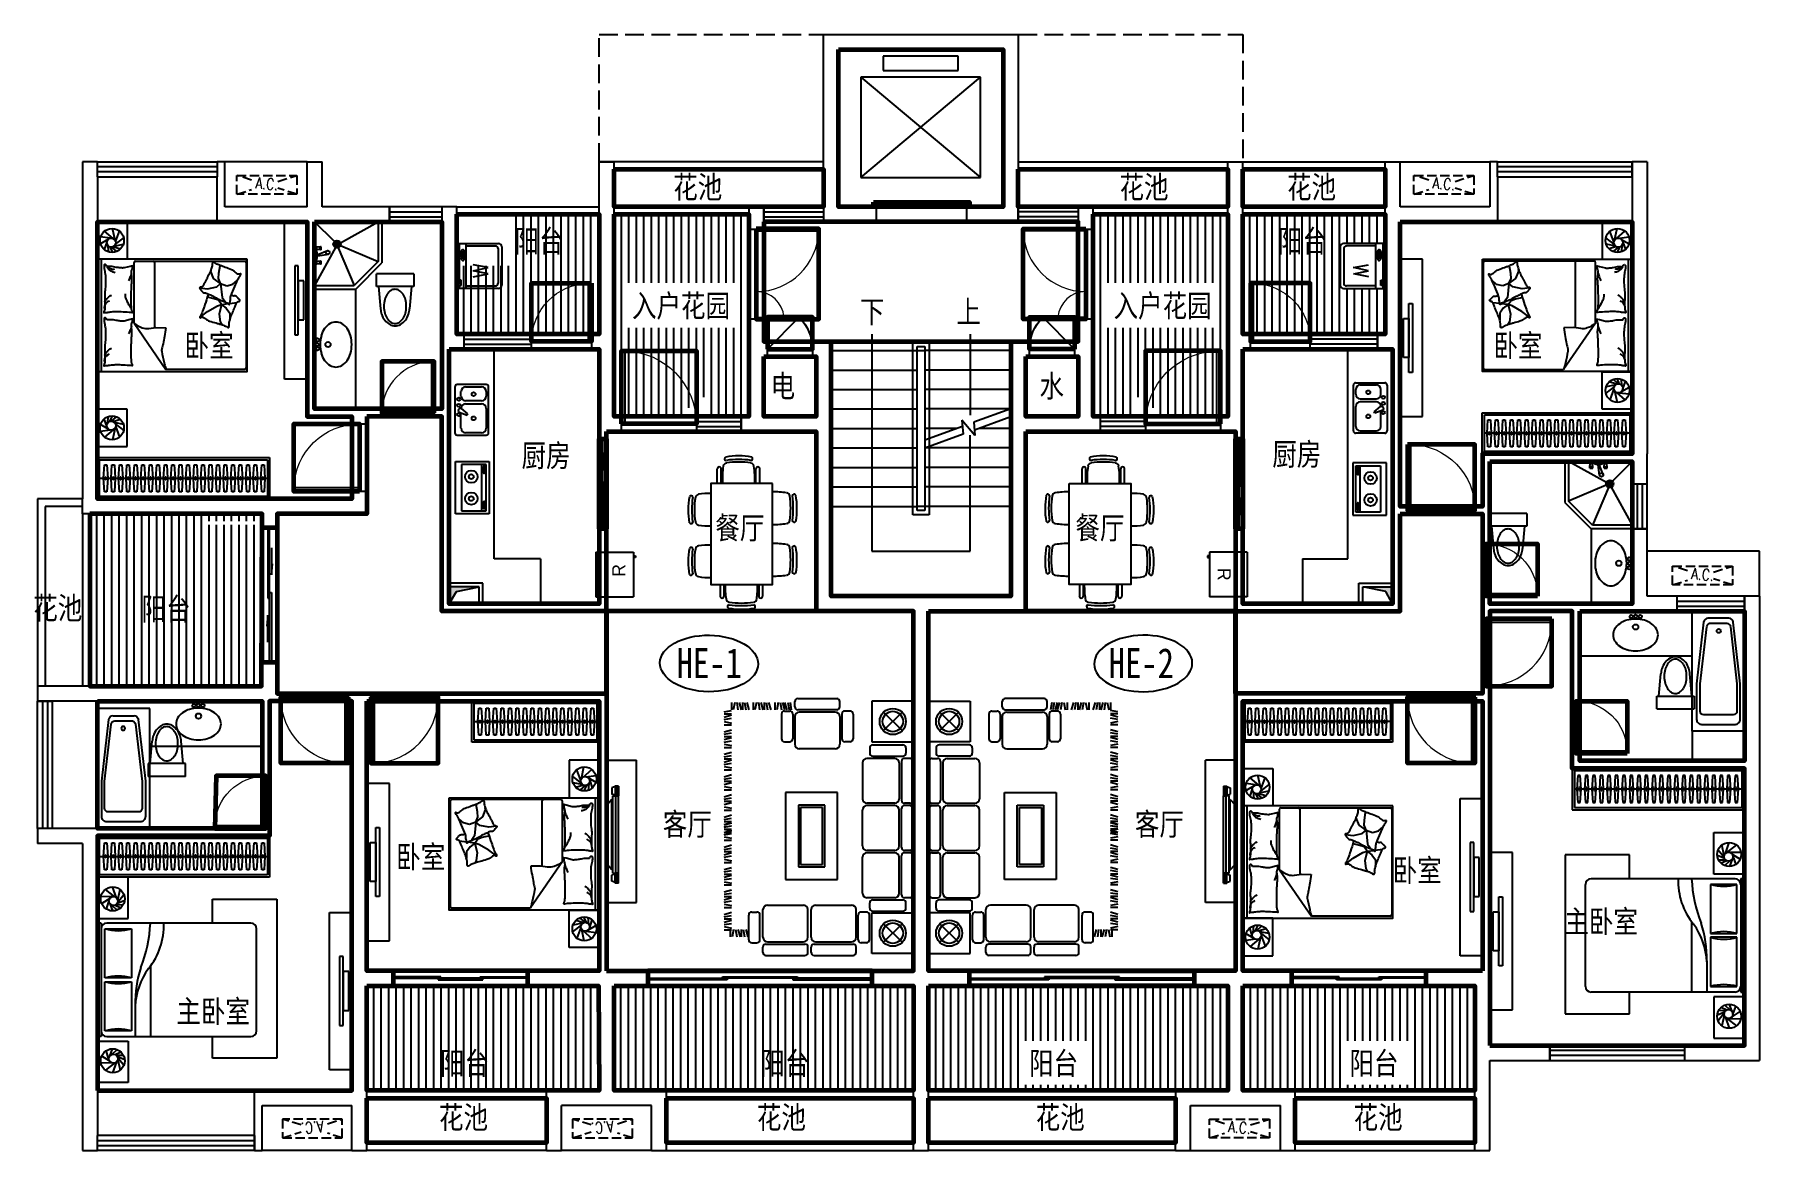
# Model space of a CAD drawing. Extents: x -555681 to -532641, y -677327 to -662427.
import ezdxf
from ezdxf.enums import TextEntityAlignment as Align

# ---------------------------------------------------------------- set-up
doc = ezdxf.new("R2010")
doc.units = 0
doc.header["$LTSCALE"] = 1000
doc.header["$MEASUREMENT"] = 0
doc.linetypes.add('DASH', pattern=[0.35, 0.25, -0.1])
doc.layers.get('0').update_dxf_attribs({"linetype": 'CONTINUOUS'})
for name, color, linetype in [('BATH', 8, 'CONTINUOUS'), ('DIM_SYMB', 3, 'CONTINUOUS'), ('F', 8, 'CONTINUOUS'), ('FUR', 8, 'CONTINUOUS'), ('FURNITURE', 8, 'CONTINUOUS'), ('Furniture(家具)', 8, 'CONTINUOUS'), ('KT', 5, 'DASH'), ('Lvtry(厨卫)', 136, 'CONTINUOUS'), ('PUB_TEXT', 7, 'CONTINUOUS'), ('STAIR', 3, 'CONTINUOUS'), ('TOTHER', 223, 'CONTINUOUS'), ('WALL', 2, 'CONTINUOUS'), ('WINDOW', 4, 'CONTINUOUS'), ('厨卫', 223, 'CONTINUOUS'), ('家具', 8, 'CONTINUOUS'), ('屋顶轮廓阳台', 5, 'CONTINUOUS')]:
    doc.layers.add(name, color=color, linetype=linetype)
for name, color, linetype, lineweight in [('GT_卧室', 1, 'CONTINUOUS', 60), ('GT_卫生间', 5, 'CONTINUOUS', 60), ('GT_厨房', 4, 'CONTINUOUS', 60), ('GT_客厅', 2, 'CONTINUOUS', 60), ('GT_楼梯', 130, 'CONTINUOUS', 60), ('GT_水机房', 170, 'CONTINUOUS', 60), ('GT_电机房', 210, 'CONTINUOUS', 60), ('GT_电梯', 150, 'CONTINUOUS', 60), ('GT_花园', 74, 'CONTINUOUS', 60), ('GT_过道', 30, 'CONTINUOUS', 60), ('GT_门', 120, 'CONTINUOUS', 60), ('GT_阳台', 6, 'CONTINUOUS', 60), ('GT_餐厅', 3, 'CONTINUOUS', 60)]:
    doc.layers.add(name, color=color, linetype=linetype, lineweight=lineweight)
doc.styles.add('-黑体', font='simhei.ttf', dxfattribs={"width": 0.8})
doc.styles.add('COMPLEX', font='COMPLEX')
doc.styles.add('DIM_FONT', font='ZBTXT.shx', dxfattribs={"width": 0.8})
doc.styles.add('rms', font='zsdz-s.shx', dxfattribs={"width": 0.7})
doc.styles.add('黑体', font='simhei.ttf')

msp = doc.modelspace()

# ---------------------------------------------------------------- texts
at = {"linetype": 'ByBlock', "style": 'rms'}
for rotation, p in [(90, (-547789, -669667)), (270, (-539879, -669551))]:
    msp.add_text('R', height=175, rotation=rotation, dxfattribs=at).set_placement(p)
at = {"width": 0.8, "flags": 9}
for tag, p in [('XSIZE', (-554646, -665177)), ('YSIZE', (-554646, -665177)), ('XSIZE', (-534538, -667180)), ('YSIZE', (-534538, -667180)), ('XSIZE', (-554646, -667679)), ('YSIZE', (-554646, -667679)), ('XSIZE', (-539345, -672476)), ('YSIZE', (-539345, -672476)), ('XSIZE', (-548338, -674369)), ('YSIZE', (-548338, -674369)), ('XSIZE', (-539345, -674478)), ('YSIZE', (-539345, -674478))]:
    msp.add_attdef(tag, p, '320', height=0.5, dxfattribs=at)
for tag, p in [('XSIZE', (-534537, -665177)), ('YSIZE', (-534537, -665177)), ('XSIZE', (-548337, -672367)), ('YSIZE', (-548337, -672367))]:
    msp.add_attdef(tag, p, '320', height=0.5, rotation=180, dxfattribs=at)
at = {"style": 'DIM_FONT', "width": 0.8, "flags": 9}
for tag, p, s, rotation in [('XSIZE', (-554841, -665429), '1500', 90), ('YSIZE', (-554841, -665429), '2000', 90), ('XSIZE', (-534342, -665428), '1500', 270), ('YSIZE', (-534342, -665428), '2000', 270), ('XSIZE', (-551943, -666567), '500', 90), ('YSIZE', (-551943, -666567), '0', 90), ('XSIZE', (-534339, -669487), '500', 270), ('YSIZE', (-534339, -669487), '0', 270), ('XSIZE', (-548142, -672618), '1500', 270), ('YSIZE', (-548142, -672618), '2000', 270), ('XSIZE', (-539540, -672728), '1500', 90), ('YSIZE', (-539540, -672728), '2000', 90)]:
    msp.add_attdef(tag, p, s, height=0.5, rotation=rotation, dxfattribs=at)
for tag, p, s, height in [('XSIZE', (-534296, -670156), '500', 0.5), ('YSIZE', (-534296, -670156), '0', 0.5), ('XSIZE', (-532841, -670927), '500', 0.485), ('YSIZE', (-532841, -670927), '1500', 0.485), ('XSIZE', (-553492, -671345), '500', 0.5), ('YSIZE', (-553491, -671345), '0', 0.5)]:
    msp.add_attdef(tag, p, s, height=height, dxfattribs=at)
at = {"style": 'DIM_FONT', "text_generation_flag": 4, "width": 0.8, "flags": 9}
for tag, s in [('XSIZE', '500'), ('YSIZE', '1500')]:
    msp.add_attdef(tag, (-554841, -672227), s, height=0.485, rotation=180, dxfattribs=at)
at = {"layer": 'KT', "linetype": 'DASH', "ltscale": 0.5, "style": 'COMPLEX', "text_generation_flag": 6, "width": 0.8}
for rotation, p in [(175, (-552428, -664434)), (175, (-536706, -664434)), (175, (-533252, -669650)), (5, (-552121, -677033)), (5, (-548247, -677033)), (175, (-539435, -677033))]:
    msp.add_text('A.C.', height=150, rotation=rotation, dxfattribs=at).set_placement(p, align=Align.MIDDLE_RIGHT)
at = {"layer": 'PUB_TEXT', "style": '黑体', "width": 0.8}
for s, p in [('花池', (-546823, -664615)), ('花池', (-540862, -664615)), ('花池', (-538624, -664615)), ('阳台', (-548942, -665336)), ('阳台', (-538747, -665336)), ('入户花园', (-547046, -666199)), ('入户花园', (-540614, -666199)), ('电', (-545686, -667271)), ('水', (-542095, -667271)), ('厨房', (-548849, -668199)), ('厨房', (-538821, -668181)), ('花池', (-555371, -670235)), ('花池', (-549951, -677035)), ('花池', (-545705, -677035)), ('花池', (-541981, -677035)), ('花池', (-537735, -677035))]:
    msp.add_text(s, height=300, dxfattribs=at).set_placement(p, align=Align.CENTER)
for s, p in [('下', (-544656, -666279)), ('上', (-543368, -666279)), ('卧室', (-553677, -666731, 0)), ('卧室', (-536195, -666731, 0)), ('餐厅', (-546588, -669165, 0)), ('餐厅', (-541778, -669165, 0)), ('阳台', (-554251, -670247, 0)), ('客厅', (-547289, -673121)), ('客厅', (-540983, -673121)), ('卧室', (-550850, -673558)), ('卧室', (-537540, -673737)), ('主卧室', (-535247, -674420)), ('主卧室', (-535247, -674420)), ('主卧室', (-553786, -675620)), ('主卧室', (-553786, -675620)), ('阳台', (-550265, -676313, 0)), ('阳台', (-545986, -676313, 0)), ('阳台', (-542397, -676313, 0)), ('阳台', (-538118, -676313, 0))]:
    msp.add_text(s, height=300, dxfattribs=at).set_placement(p)
at = {"layer": 'PUB_TEXT', "style": '-黑体', "width": 0.8}
for s, rotation, p in [('HE-1', 360, (-547104, -671020, 0)), ('HE-2', 0, (-541333, -671020, 0))]:
    msp.add_text(s, height=400, rotation=rotation, dxfattribs=at).set_placement(p)

# ---------------------------------------------------------------- hatches: boundary and pattern name
at = {"layer": 'TOTHER'}
for points in [[(-550047, -669862), (-550141, -670027), (-550141, -669802), (-549741, -669802)], [(-537634, -669862), (-537541, -670027), (-537541, -669802), (-537941, -669802)]]:
    msp.add_hatch(color=256, dxfattribs=at).paths.add_polyline_path(points)

# ---------------------------------------------------------------- linework, layer by layer
at = {"extrusion": (0, 0, -1)}
for p, q in [((-554841, -664127), (-553241, -664127)), ((-554841, -664327), (-554841, -664127)), ((-553241, -664194), (-554841, -664194)), ((-553241, -664127), (-553241, -664327)), ((-553241, -664261), (-554841, -664261)), ((-554841, -664327), (-553241, -664327)), ((-545141, -664727), (-545941, -664727)), ((-545941, -664727), (-545941, -664927)), ((-545941, -664794), (-545141, -664794)), ((-545941, -664861), (-545141, -664861)), ((-545141, -664927), (-545941, -664927)), ((-545141, -664727), (-545141, -664927)), ((-542541, -664727), (-541741, -664727)), ((-542541, -664727), (-542541, -664927)), ((-541741, -664794), (-542541, -664794)), ((-541741, -664861), (-542541, -664861)), ((-542541, -664927), (-541741, -664927)), ((-541741, -664727), (-541741, -664927)), ((-548281, -665747), (-548241, -665747)), ((-548281, -666527), (-548281, -665747)), ((-548241, -666527), (-548241, -665747)), ((-539401, -665747), (-539441, -665747)), ((-539441, -666527), (-539441, -665747)), ((-539401, -666527), (-539401, -665747)), ((-548241, -666527), (-548281, -666527)), ((-539441, -666527), (-539401, -666527)), ((-547791, -666652), (-547841, -666652)), ((-547841, -667627), (-547841, -666652)), ((-547791, -667627), (-547791, -666652)), ((-539891, -666652), (-539841, -666652)), ((-539891, -667627), (-539891, -666652)), ((-539841, -667627), (-539841, -666652)), ((-547841, -667627), (-547791, -667627)), ((-546241, -667527), (-546841, -667527)), ((-546841, -667527), (-546841, -667727)), ((-546841, -667594), (-546241, -667594)), ((-546841, -667661), (-546241, -667661)), ((-546241, -667727), (-546241, -667527)), ((-541441, -667527), (-540841, -667527)), ((-541441, -667727), (-541441, -667527)), ((-540841, -667594), (-541441, -667594)), ((-540841, -667661), (-541441, -667661)), ((-540841, -667527), (-540841, -667727)), ((-539841, -667627), (-539891, -667627)), ((-546241, -667727), (-546841, -667727)), ((-541441, -667727), (-540841, -667727)), ((-537296, -667900), (-537341, -667900)), ((-537341, -668777), (-537341, -667900)), ((-537296, -668777), (-537296, -667900)), ((-552218, -668482), (-552218, -668527)), ((-551341, -668482), (-552218, -668482)), ((-551341, -668527), (-552218, -668527)), ((-551341, -668527), (-551341, -668482)), ((-534341, -669027), (-534341, -668427)), ((-534341, -668427), (-534141, -668427)), ((-534274, -668427), (-534274, -669027)), ((-534208, -668427), (-534208, -669027)), ((-534141, -669027), (-534141, -668427)), ((-537341, -668777), (-537296, -668777)), ((-534341, -669027), (-534141, -669027)), ((-536291, -669927), (-536291, -669892)), ((-536291, -669892), (-535608, -669892)), ((-536291, -669927), (-535608, -669927)), ((-535608, -669892), (-535608, -669927)), ((-532841, -669927), (-533741, -669927)), ((-533741, -670127), (-533741, -669927)), ((-533741, -669994), (-532841, -669994)), ((-532841, -670127), (-532841, -669927)), ((-533741, -670061), (-532841, -670061)), ((-532841, -670127), (-533741, -670127)), ((-555641, -673027), (-555641, -671327)), ((-555441, -671327), (-555641, -671327)), ((-555574, -671327), (-555574, -673027)), ((-555508, -671327), (-555508, -673027)), ((-555441, -673027), (-555441, -671327)), ((-551491, -671277), (-551536, -671277)), ((-551536, -671277), (-551536, -672155)), ((-551491, -671277), (-551491, -672155)), ((-535091, -672027), (-535091, -671992)), ((-535091, -671992), (-534408, -671992)), ((-535091, -672027), (-534408, -672027)), ((-534408, -671992), (-534408, -672027)), ((-551536, -672155), (-551491, -672155)), ((-553273, -672992), (-553273, -673027)), ((-552591, -672992), (-553273, -672992)), ((-552591, -673027), (-552591, -672992)), ((-555441, -673027), (-555641, -673027)), ((-552591, -673027), (-553273, -673027)), ((-535441, -675927), (-533641, -675927)), ((-535441, -675927), (-535441, -676127)), ((-533641, -675994), (-535441, -675994)), ((-533641, -675927), (-533641, -676127)), ((-533641, -676061), (-535441, -676061)), ((-535441, -676127), (-533641, -676127)), ((-552741, -677127), (-554841, -677127)), ((-554841, -677327), (-554841, -677127)), ((-552741, -677327), (-552741, -677127)), ((-554841, -677194), (-552741, -677194)), ((-554841, -677261), (-552741, -677261)), ((-552741, -677327), (-554841, -677327))]:
    msp.add_line(p, q, dxfattribs=at)
for p, q in [((-536141, -664127), (-534341, -664127)), ((-536141, -664327), (-536141, -664127)), ((-534341, -664194), (-536141, -664194)), ((-534341, -664327), (-534341, -664127)), ((-534341, -664261), (-536141, -664261)), ((-536141, -664327), (-534341, -664327)), ((-550241, -664727), (-550941, -664727)), ((-550941, -664727), (-550941, -664927)), ((-550941, -664794), (-550241, -664794)), ((-550941, -664861), (-550241, -664861)), ((-550241, -664927), (-550941, -664927)), ((-550241, -664727), (-550241, -664927)), ((-554672, -665147), (-554799, -665130)), ((-554700, -665163), (-554799, -665222)), ((-554631, -665151), (-554745, -665051)), ((-554605, -665175), (-554641, -665017)), ((-554604, -665229), (-554490, -665142)), ((-554598, -665197), (-554544, -665054)), ((-546043, -665050), (-545212, -665050)), ((-541639, -665050), (-542470, -665050)), ((-534579, -665229), (-534693, -665142)), ((-534585, -665197), (-534639, -665054)), ((-534577, -665175), (-534542, -665017)), ((-534551, -665151), (-534438, -665051)), ((-534511, -665147), (-534384, -665130)), ((-534483, -665163), (-534383, -665222)), ((-554717, -665198), (-554751, -665297)), ((-554706, -665240), (-554695, -665329)), ((-554674, -665262), (-554638, -665337)), ((-554655, -665265), (-554587, -665326)), ((-554634, -665260), (-554534, -665291)), ((-554620, -665252), (-554494, -665227)), ((-550041, -665218), (-550041, -665817)), ((-550041, -665218), (-549484, -665218)), ((-550010, -665218), (-550010, -665708)), ((-549965, -665331), (-549955, -665331)), ((-549943, -665345), (-549957, -665345)), ((-549957, -665345), (-549957, -665402)), ((-549957, -665402), (-549943, -665402)), ((-549943, -665402), (-549943, -665345)), ((-549916, -665251), (-549523, -665251)), ((-549915, -665817), (-549915, -665218)), ((-549489, -665286), (-549489, -665749)), ((-549441, -665261), (-549441, -665773)), ((-538241, -665261), (-538241, -665773)), ((-537641, -665218), (-538198, -665218)), ((-538193, -665286), (-538193, -665749)), ((-537766, -665251), (-538159, -665251)), ((-537766, -665817), (-537766, -665218)), ((-537739, -665402), (-537739, -665345)), ((-537739, -665345), (-537724, -665345)), ((-537724, -665402), (-537739, -665402)), ((-537717, -665331), (-537726, -665331)), ((-537724, -665345), (-537724, -665402)), ((-537672, -665218), (-537672, -665708)), ((-537641, -665218), (-537641, -665817)), ((-534562, -665252), (-534689, -665227)), ((-534549, -665260), (-534649, -665291)), ((-534528, -665265), (-534596, -665326)), ((-534509, -665262), (-534544, -665337)), ((-534477, -665240), (-534487, -665329)), ((-534466, -665198), (-534431, -665297)), ((-554789, -665427), (-554789, -666927)), ((-554352, -666281), (-554352, -665473)), ((-554332, -665453), (-552873, -665453)), ((-554080, -665473), (-554080, -666343)), ((-553327, -665588), (-553323, -665564)), ((-553289, -665683), (-553327, -665588)), ((-553223, -665685), (-553220, -665616)), ((-553220, -665616), (-553203, -665518)), ((-553203, -665518), (-553196, -665514)), ((-552853, -665473), (-552853, -666879)), ((-549966, -665411), (-549955, -665411)), ((-549822, -665664), (-549623, -665623)), ((-549620, -665539), (-549820, -665502)), ((-549820, -665581), (-549620, -665539)), ((-549623, -665623), (-549820, -665581)), ((-538062, -665539), (-537862, -665502)), ((-537862, -665581), (-538062, -665539)), ((-538059, -665623), (-537862, -665581)), ((-537860, -665664), (-538059, -665623)), ((-537716, -665411), (-537726, -665411)), ((-536330, -665474), (-536330, -666880)), ((-534850, -665454), (-536310, -665454)), ((-535980, -665519), (-535986, -665515)), ((-535963, -665617), (-535980, -665519)), ((-535959, -665686), (-535963, -665617)), ((-535894, -665684), (-535856, -665589)), ((-535856, -665589), (-535860, -665565)), ((-535103, -665474), (-535103, -666344)), ((-534830, -666282), (-534830, -665474)), ((-534394, -665428), (-534394, -666928)), ((-553473, -665808), (-553369, -665822)), ((-553369, -665822), (-553247, -665796)), ((-553196, -665752), (-553289, -665683)), ((-553247, -665796), (-553196, -665752)), ((-553196, -665752), (-553223, -665685)), ((-553196, -665752), (-553177, -665937)), ((-553196, -665752), (-553113, -665783)), ((-553113, -665783), (-553031, -665762)), ((-553031, -665762), (-552968, -665708)), ((-549484, -665817), (-550041, -665817)), ((-549984, -665708), (-550011, -665708)), ((-550011, -665780), (-549984, -665780)), ((-550010, -665780), (-550010, -665817)), ((-549984, -665780), (-549984, -665708)), ((-549916, -665784), (-549523, -665784)), ((-538198, -665817), (-537641, -665817)), ((-537766, -665784), (-538159, -665784)), ((-537698, -665708), (-537671, -665708)), ((-537698, -665780), (-537698, -665708)), ((-537671, -665780), (-537698, -665780)), ((-537672, -665780), (-537672, -665817)), ((-536152, -665763), (-536215, -665709)), ((-536069, -665784), (-536152, -665763)), ((-535987, -665753), (-536069, -665784)), ((-535987, -665753), (-536006, -665938)), ((-535987, -665753), (-535894, -665684)), ((-535987, -665753), (-535959, -665686)), ((-535935, -665797), (-535987, -665753)), ((-535813, -665823), (-535935, -665797)), ((-535710, -665809), (-535813, -665823)), ((-553282, -665956), (-553371, -665936)), ((-553369, -666126), (-553238, -666051)), ((-553224, -665976), (-553282, -665956)), ((-553238, -666051), (-553183, -666033)), ((-553183, -666033), (-553224, -665976)), ((-553183, -666033), (-553214, -666161)), ((-553183, -666033), (-553089, -666021)), ((-553183, -666033), (-553120, -666082)), ((-553177, -665937), (-553141, -665987)), ((-553141, -665987), (-553132, -665999)), ((-553120, -666082), (-553072, -666148)), ((-553074, -666019), (-552979, -666007)), ((-536109, -666020), (-536203, -666008)), ((-536063, -666083), (-536111, -666149)), ((-536000, -666034), (-536094, -666022)), ((-536000, -666034), (-536063, -666083)), ((-536042, -665988), (-536051, -666000)), ((-536006, -665938), (-536042, -665988)), ((-536000, -666034), (-535958, -665977)), ((-535945, -666052), (-536000, -666034)), ((-536000, -666034), (-535968, -666162)), ((-535958, -665977), (-535901, -665957)), ((-535814, -666127), (-535945, -666052)), ((-535901, -665957), (-535812, -665937)), ((-554352, -666281), (-553925, -666899)), ((-553472, -666205), (-553369, -666126)), ((-553214, -666161), (-553201, -666264)), ((-553201, -666264), (-553181, -666300)), ((-553072, -666148), (-553072, -666240)), ((-546039, -666205), (-545671, -666205)), ((-541643, -666205), (-542011, -666205)), ((-536111, -666149), (-536111, -666241)), ((-535982, -666265), (-536002, -666301)), ((-535968, -666162), (-535982, -666265)), ((-535710, -666206), (-535814, -666127)), ((-534830, -666282), (-535258, -666900)), ((-549041, -666427), (-549941, -666427)), ((-549941, -666627), (-549941, -666427)), ((-549941, -666494), (-549041, -666494)), ((-549941, -666561), (-549041, -666561)), ((-549041, -666627), (-549041, -666427)), ((-538641, -666427), (-537741, -666427)), ((-538641, -666627), (-538641, -666427)), ((-537741, -666494), (-538641, -666494)), ((-537741, -666561), (-538641, -666561)), ((-537741, -666627), (-537741, -666427)), ((-549041, -666627), (-549941, -666627)), ((-538641, -666627), (-537741, -666627)), ((-552873, -666899), (-553925, -666899)), ((-550376, -666795), (-550341, -666795)), ((-550376, -667477), (-550376, -666795)), ((-550341, -667477), (-550341, -666795)), ((-536310, -666900), (-535258, -666900)), ((-534509, -667094), (-534544, -667020)), ((-534579, -667127), (-534693, -667215)), ((-534562, -667105), (-534689, -667130)), ((-534549, -667097), (-534649, -667066)), ((-534585, -667159), (-534639, -667303)), ((-534528, -667092), (-534596, -667031)), ((-534577, -667182), (-534542, -667340)), ((-534551, -667206), (-534438, -667306)), ((-534511, -667210), (-534384, -667227)), ((-534477, -667117), (-534487, -667028)), ((-534483, -667194), (-534383, -667135)), ((-534466, -667159), (-534431, -667060)), ((-550341, -667477), (-550376, -667477)), ((-536346, -668027), (-536346, -667477)), ((-536346, -667477), (-534342, -667477)), ((-534342, -667477), (-534342, -668027)), ((-554700, -667693), (-554799, -667634)), ((-554672, -667709), (-554799, -667726)), ((-554717, -667658), (-554751, -667559)), ((-554631, -667705), (-554745, -667805)), ((-554706, -667616), (-554695, -667527)), ((-554674, -667593), (-554638, -667519)), ((-554655, -667591), (-554587, -667530)), ((-554605, -667681), (-554641, -667839)), ((-554634, -667596), (-554534, -667565)), ((-554620, -667604), (-554494, -667629)), ((-554604, -667626), (-554490, -667714)), ((-554598, -667658), (-554544, -667802)), ((-536316, -667997), (-536316, -667507)), ((-536316, -667507), (-534372, -667507)), ((-536280, -667752, 0), (-536268, -667572, 0)), ((-536268, -667572, 0), (-536236, -667572, 0)), ((-536236, -667572, 0), (-536224, -667752, 0)), ((-536180, -667752, 0), (-536168, -667572, 0)), ((-536168, -667572, 0), (-536136, -667572, 0)), ((-536136, -667572, 0), (-536124, -667752, 0)), ((-536080, -667752, 0), (-536068, -667572, 0)), ((-536068, -667572, 0), (-536036, -667572, 0)), ((-536036, -667572, 0), (-536024, -667752, 0)), ((-535980, -667752, 0), (-535968, -667572, 0)), ((-535968, -667572, 0), (-535936, -667572, 0)), ((-535936, -667572, 0), (-535924, -667752, 0)), ((-535880, -667752, 0), (-535868, -667572, 0)), ((-535868, -667572, 0), (-535836, -667572, 0)), ((-535836, -667572, 0), (-535824, -667752, 0)), ((-535780, -667752, 0), (-535768, -667572, 0)), ((-535768, -667572, 0), (-535736, -667572, 0)), ((-535736, -667572, 0), (-535724, -667752, 0)), ((-535680, -667752, 0), (-535668, -667572, 0)), ((-535668, -667572, 0), (-535636, -667572, 0)), ((-535636, -667572, 0), (-535624, -667752, 0)), ((-535580, -667752, 0), (-535568, -667572, 0)), ((-535568, -667572, 0), (-535536, -667572, 0)), ((-535536, -667572, 0), (-535524, -667752, 0)), ((-535480, -667752, 0), (-535468, -667572, 0)), ((-535468, -667572, 0), (-535436, -667572, 0)), ((-535436, -667572, 0), (-535424, -667752, 0)), ((-535380, -667752, 0), (-535368, -667572, 0)), ((-535368, -667572, 0), (-535336, -667572, 0)), ((-535336, -667572, 0), (-535324, -667752, 0)), ((-535280, -667752, 0), (-535268, -667572, 0)), ((-535268, -667572, 0), (-535236, -667572, 0)), ((-535236, -667572, 0), (-535224, -667752, 0)), ((-535180, -667752, 0), (-535168, -667572, 0)), ((-535168, -667572, 0), (-535136, -667572, 0)), ((-535136, -667572, 0), (-535124, -667752, 0)), ((-535080, -667752, 0), (-535068, -667572, 0)), ((-535068, -667572, 0), (-535036, -667572, 0)), ((-535036, -667572, 0), (-535024, -667752, 0)), ((-534980, -667752, 0), (-534968, -667572, 0)), ((-534968, -667572, 0), (-534936, -667572, 0)), ((-534936, -667572, 0), (-534924, -667752, 0)), ((-534880, -667752, 0), (-534868, -667572, 0)), ((-534868, -667572, 0), (-534836, -667572, 0)), ((-534836, -667572, 0), (-534824, -667752, 0)), ((-534780, -667752, 0), (-534768, -667572, 0)), ((-534768, -667572, 0), (-534736, -667572, 0)), ((-534736, -667572, 0), (-534724, -667752, 0)), ((-534680, -667752, 0), (-534668, -667572, 0)), ((-534668, -667572, 0), (-534636, -667572, 0)), ((-534636, -667572, 0), (-534624, -667752, 0)), ((-534580, -667752, 0), (-534568, -667572, 0)), ((-534568, -667572, 0), (-534536, -667572, 0)), ((-534536, -667572, 0), (-534524, -667752, 0)), ((-534480, -667752, 0), (-534468, -667572, 0)), ((-534468, -667572, 0), (-534436, -667572, 0)), ((-534436, -667572, 0), (-534424, -667752, 0)), ((-534372, -667507), (-534372, -667997)), ((-534372, -667752), (-536316, -667752)), ((-536268, -667932, 0), (-536280, -667752, 0)), ((-536236, -667932, 0), (-536268, -667932, 0)), ((-536224, -667752, 0), (-536236, -667932, 0)), ((-536168, -667932, 0), (-536180, -667752, 0)), ((-536136, -667932, 0), (-536168, -667932, 0)), ((-536124, -667752, 0), (-536136, -667932, 0)), ((-536068, -667932, 0), (-536080, -667752, 0)), ((-536036, -667932, 0), (-536068, -667932, 0)), ((-536024, -667752, 0), (-536036, -667932, 0)), ((-535968, -667932, 0), (-535980, -667752, 0)), ((-535936, -667932, 0), (-535968, -667932, 0)), ((-535924, -667752, 0), (-535936, -667932, 0)), ((-535868, -667932, 0), (-535880, -667752, 0)), ((-535836, -667932, 0), (-535868, -667932, 0)), ((-535824, -667752, 0), (-535836, -667932, 0)), ((-535768, -667932, 0), (-535780, -667752, 0)), ((-535736, -667932, 0), (-535768, -667932, 0)), ((-535724, -667752, 0), (-535736, -667932, 0)), ((-535668, -667932, 0), (-535680, -667752, 0)), ((-535636, -667932, 0), (-535668, -667932, 0)), ((-535624, -667752, 0), (-535636, -667932, 0)), ((-535568, -667932, 0), (-535580, -667752, 0)), ((-535536, -667932, 0), (-535568, -667932, 0)), ((-535524, -667752, 0), (-535536, -667932, 0)), ((-535468, -667932, 0), (-535480, -667752, 0)), ((-535436, -667932, 0), (-535468, -667932, 0)), ((-535424, -667752, 0), (-535436, -667932, 0)), ((-535368, -667932, 0), (-535380, -667752, 0)), ((-535336, -667932, 0), (-535368, -667932, 0)), ((-535324, -667752, 0), (-535336, -667932, 0)), ((-535268, -667932, 0), (-535280, -667752, 0)), ((-535236, -667932, 0), (-535268, -667932, 0)), ((-535224, -667752, 0), (-535236, -667932, 0)), ((-535168, -667932, 0), (-535180, -667752, 0)), ((-535136, -667932, 0), (-535168, -667932, 0)), ((-535124, -667752, 0), (-535136, -667932, 0)), ((-535068, -667932, 0), (-535080, -667752, 0)), ((-535036, -667932, 0), (-535068, -667932, 0)), ((-535024, -667752, 0), (-535036, -667932, 0)), ((-534968, -667932, 0), (-534980, -667752, 0)), ((-534936, -667932, 0), (-534968, -667932, 0)), ((-534924, -667752, 0), (-534936, -667932, 0)), ((-534868, -667932, 0), (-534880, -667752, 0)), ((-534836, -667932, 0), (-534868, -667932, 0)), ((-534824, -667752, 0), (-534836, -667932, 0)), ((-534768, -667932, 0), (-534780, -667752, 0)), ((-534736, -667932, 0), (-534768, -667932, 0)), ((-534724, -667752, 0), (-534736, -667932, 0)), ((-534668, -667932, 0), (-534680, -667752, 0)), ((-534636, -667932, 0), (-534668, -667932, 0)), ((-534624, -667752, 0), (-534636, -667932, 0)), ((-534568, -667932, 0), (-534580, -667752, 0)), ((-534536, -667932, 0), (-534568, -667932, 0)), ((-534524, -667752, 0), (-534536, -667932, 0)), ((-534468, -667932, 0), (-534480, -667752, 0)), ((-534436, -667932, 0), (-534468, -667932, 0)), ((-534424, -667752, 0), (-534436, -667932, 0)), ((-554841, -668077), (-552541, -668077)), ((-554841, -668627), (-554841, -668077)), ((-554811, -668107), (-552571, -668107)), ((-554811, -668597), (-554811, -668107)), ((-554759, -668352, 0), (-554747, -668172, 0)), ((-554747, -668172, 0), (-554715, -668172, 0)), ((-554715, -668172, 0), (-554703, -668352, 0)), ((-554659, -668352, 0), (-554647, -668172, 0)), ((-554647, -668172, 0), (-554615, -668172, 0)), ((-554615, -668172, 0), (-554603, -668352, 0)), ((-554559, -668352, 0), (-554547, -668172, 0)), ((-554547, -668172, 0), (-554515, -668172, 0)), ((-554515, -668172, 0), (-554503, -668352, 0)), ((-554459, -668352, 0), (-554447, -668172, 0)), ((-554447, -668172, 0), (-554415, -668172, 0)), ((-554415, -668172, 0), (-554403, -668352, 0)), ((-554359, -668352, 0), (-554347, -668172, 0)), ((-554347, -668172, 0), (-554315, -668172, 0)), ((-554315, -668172, 0), (-554303, -668352, 0)), ((-554259, -668352, 0), (-554247, -668172, 0)), ((-554247, -668172, 0), (-554215, -668172, 0)), ((-554215, -668172, 0), (-554203, -668352, 0)), ((-554159, -668352, 0), (-554147, -668172, 0)), ((-554147, -668172, 0), (-554115, -668172, 0)), ((-554115, -668172, 0), (-554103, -668352, 0)), ((-554059, -668352, 0), (-554047, -668172, 0)), ((-554047, -668172, 0), (-554015, -668172, 0)), ((-554015, -668172, 0), (-554003, -668352, 0)), ((-553959, -668352, 0), (-553947, -668172, 0)), ((-553947, -668172, 0), (-553915, -668172, 0)), ((-553915, -668172, 0), (-553903, -668352, 0)), ((-553859, -668352, 0), (-553847, -668172, 0)), ((-553847, -668172, 0), (-553815, -668172, 0)), ((-553815, -668172, 0), (-553803, -668352, 0)), ((-553759, -668352, 0), (-553747, -668172, 0)), ((-553747, -668172, 0), (-553715, -668172, 0)), ((-553715, -668172, 0), (-553703, -668352, 0)), ((-553659, -668352, 0), (-553647, -668172, 0)), ((-553647, -668172, 0), (-553615, -668172, 0)), ((-553615, -668172, 0), (-553603, -668352, 0)), ((-553559, -668352, 0), (-553547, -668172, 0)), ((-553547, -668172, 0), (-553515, -668172, 0)), ((-553515, -668172, 0), (-553503, -668352, 0)), ((-553459, -668352, 0), (-553447, -668172, 0)), ((-553447, -668172, 0), (-553415, -668172, 0)), ((-553415, -668172, 0), (-553403, -668352, 0)), ((-553359, -668352, 0), (-553347, -668172, 0)), ((-553347, -668172, 0), (-553315, -668172, 0)), ((-553315, -668172, 0), (-553303, -668352, 0)), ((-553259, -668352, 0), (-553247, -668172, 0)), ((-553247, -668172, 0), (-553215, -668172, 0)), ((-553215, -668172, 0), (-553203, -668352, 0)), ((-553159, -668352, 0), (-553147, -668172, 0)), ((-553147, -668172, 0), (-553115, -668172, 0)), ((-553115, -668172, 0), (-553103, -668352, 0)), ((-553059, -668352, 0), (-553047, -668172, 0)), ((-553047, -668172, 0), (-553015, -668172, 0)), ((-553015, -668172, 0), (-553003, -668352, 0)), ((-552959, -668352, 0), (-552947, -668172, 0)), ((-552947, -668172, 0), (-552915, -668172, 0)), ((-552915, -668172, 0), (-552903, -668352, 0)), ((-552859, -668352, 0), (-552847, -668172, 0)), ((-552847, -668172, 0), (-552815, -668172, 0)), ((-552815, -668172, 0), (-552803, -668352, 0)), ((-552759, -668352, 0), (-552747, -668172, 0)), ((-552747, -668172, 0), (-552715, -668172, 0)), ((-552715, -668172, 0), (-552703, -668352, 0)), ((-552659, -668352, 0), (-552647, -668172, 0)), ((-552647, -668172, 0), (-552615, -668172, 0)), ((-552615, -668172, 0), (-552603, -668352, 0)), ((-552571, -668107), (-552571, -668597)), ((-552541, -668077), (-552541, -668627)), ((-534342, -668027), (-536346, -668027)), ((-534372, -667997), (-536316, -667997)), ((-554811, -668352), (-552571, -668352)), ((-554747, -668532, 0), (-554759, -668352, 0)), ((-554703, -668352, 0), (-554715, -668532, 0)), ((-554647, -668532, 0), (-554659, -668352, 0)), ((-554603, -668352, 0), (-554615, -668532, 0)), ((-554547, -668532, 0), (-554559, -668352, 0)), ((-554503, -668352, 0), (-554515, -668532, 0)), ((-554447, -668532, 0), (-554459, -668352, 0)), ((-554403, -668352, 0), (-554415, -668532, 0)), ((-554347, -668532, 0), (-554359, -668352, 0)), ((-554303, -668352, 0), (-554315, -668532, 0)), ((-554247, -668532, 0), (-554259, -668352, 0)), ((-554203, -668352, 0), (-554215, -668532, 0)), ((-554147, -668532, 0), (-554159, -668352, 0)), ((-554103, -668352, 0), (-554115, -668532, 0)), ((-554047, -668532, 0), (-554059, -668352, 0)), ((-554003, -668352, 0), (-554015, -668532, 0)), ((-553947, -668532, 0), (-553959, -668352, 0)), ((-553903, -668352, 0), (-553915, -668532, 0)), ((-553847, -668532, 0), (-553859, -668352, 0)), ((-553803, -668352, 0), (-553815, -668532, 0)), ((-553747, -668532, 0), (-553759, -668352, 0)), ((-553703, -668352, 0), (-553715, -668532, 0)), ((-553647, -668532, 0), (-553659, -668352, 0)), ((-553603, -668352, 0), (-553615, -668532, 0)), ((-553547, -668532, 0), (-553559, -668352, 0)), ((-553503, -668352, 0), (-553515, -668532, 0)), ((-553447, -668532, 0), (-553459, -668352, 0)), ((-553403, -668352, 0), (-553415, -668532, 0)), ((-553347, -668532, 0), (-553359, -668352, 0)), ((-553303, -668352, 0), (-553315, -668532, 0)), ((-553247, -668532, 0), (-553259, -668352, 0)), ((-553203, -668352, 0), (-553215, -668532, 0)), ((-553147, -668532, 0), (-553159, -668352, 0)), ((-553103, -668352, 0), (-553115, -668532, 0)), ((-553047, -668532, 0), (-553059, -668352, 0)), ((-553003, -668352, 0), (-553015, -668532, 0)), ((-552947, -668532, 0), (-552959, -668352, 0)), ((-552903, -668352, 0), (-552915, -668532, 0)), ((-552847, -668532, 0), (-552859, -668352, 0)), ((-552803, -668352, 0), (-552815, -668532, 0)), ((-552747, -668532, 0), (-552759, -668352, 0)), ((-552703, -668352, 0), (-552715, -668532, 0)), ((-552647, -668532, 0), (-552659, -668352, 0)), ((-552603, -668352, 0), (-552615, -668532, 0)), ((-552541, -668627), (-554841, -668627)), ((-552571, -668597), (-554811, -668597)), ((-554715, -668532, 0), (-554747, -668532, 0)), ((-554615, -668532, 0), (-554647, -668532, 0)), ((-554515, -668532, 0), (-554547, -668532, 0)), ((-554415, -668532, 0), (-554447, -668532, 0)), ((-554315, -668532, 0), (-554347, -668532, 0)), ((-554215, -668532, 0), (-554247, -668532, 0)), ((-554115, -668532, 0), (-554147, -668532, 0)), ((-554015, -668532, 0), (-554047, -668532, 0)), ((-553915, -668532, 0), (-553947, -668532, 0)), ((-553815, -668532, 0), (-553847, -668532, 0)), ((-553715, -668532, 0), (-553747, -668532, 0)), ((-553615, -668532, 0), (-553647, -668532, 0)), ((-553515, -668532, 0), (-553547, -668532, 0)), ((-553415, -668532, 0), (-553447, -668532, 0)), ((-553315, -668532, 0), (-553347, -668532, 0)), ((-553215, -668532, 0), (-553247, -668532, 0)), ((-553115, -668532, 0), (-553147, -668532, 0)), ((-553015, -668532, 0), (-553047, -668532, 0)), ((-552915, -668532, 0), (-552947, -668532, 0)), ((-552815, -668532, 0), (-552847, -668532, 0)), ((-552715, -668532, 0), (-552747, -668532, 0)), ((-552615, -668532, 0), (-552647, -668532, 0)), ((-548182, -669337), (-548182, -669937)), ((-548182, -669337), (-547682, -669337)), ((-547682, -669337), (-547682, -669937)), ((-547682, -669387), (-547652, -669387)), ((-547652, -669412), (-547682, -669412)), ((-547652, -669387), (-547652, -669412)), ((-539986, -669387), (-540016, -669387)), ((-540016, -669387), (-540016, -669412)), ((-540016, -669412), (-539986, -669412)), ((-539986, -669337), (-539986, -669937)), ((-539486, -669337), (-539986, -669337)), ((-539486, -669337), (-539486, -669937)), ((-548182, -669937), (-547682, -669937)), ((-539486, -669937), (-539986, -669937)), ((-536291, -670227), (-536291, -670272)), ((-536291, -670227), (-535413, -670227)), ((-535413, -670272), (-535413, -670227)), ((-533539, -670127), (-532841, -670127)), ((-533539, -671727), (-533539, -670127)), ((-533050, -670222), (-533329, -670222)), ((-532841, -670127), (-532841, -671727)), ((-536291, -670272), (-535413, -670272)), ((-533387, -670274), (-533481, -671096)), ((-533351, -670334), (-533438, -671099)), ((-533072, -670291), (-533287, -670291)), ((-532937, -671099), (-533024, -670334)), ((-532899, -671096), (-532992, -670274)), ((-533481, -671096), (-533481, -671571)), ((-533438, -671099), (-533438, -671459)), ((-532937, -671459), (-532937, -671099)), ((-532899, -671571), (-532899, -671096)), ((-551191, -671277), (-551146, -671277)), ((-551191, -671277), (-551191, -672155)), ((-551146, -671277), (-551146, -672155)), ((-549841, -671327), (-548141, -671327)), ((-549841, -671877), (-549841, -671327)), ((-549811, -671357), (-548171, -671357)), ((-549811, -671847), (-549811, -671357)), ((-548171, -671357), (-548171, -671847)), ((-548141, -671327), (-548141, -671877)), ((-539541, -671877), (-539541, -671327)), ((-539541, -671327), (-537541, -671327)), ((-539511, -671847), (-539511, -671357)), ((-539511, -671357), (-537571, -671357)), ((-537571, -671357), (-537571, -671847)), ((-537541, -671327), (-537541, -671877)), ((-536441, -671277), (-536486, -671277)), ((-536486, -671277), (-536486, -672155)), ((-536441, -671277), (-536441, -672155)), ((-554143, -671427), (-554841, -671427)), ((-554841, -671427), (-554841, -673027)), ((-554783, -672396), (-554690, -671574)), ((-554632, -671522), (-554352, -671522)), ((-554610, -671591), (-554394, -671591)), ((-554295, -671574), (-554201, -672396)), ((-554143, -673027), (-554143, -671427)), ((-549811, -671602), (-548171, -671602)), ((-549759, -671602, 0), (-549747, -671422, 0)), ((-549747, -671782, 0), (-549759, -671602, 0)), ((-549747, -671422, 0), (-549715, -671422, 0)), ((-549715, -671422, 0), (-549703, -671602, 0)), ((-549703, -671602, 0), (-549715, -671782, 0)), ((-549659, -671602, 0), (-549647, -671422, 0)), ((-549647, -671782, 0), (-549659, -671602, 0)), ((-549647, -671422, 0), (-549615, -671422, 0)), ((-549615, -671422, 0), (-549603, -671602, 0)), ((-549603, -671602, 0), (-549615, -671782, 0)), ((-549559, -671602, 0), (-549547, -671422, 0)), ((-549547, -671782, 0), (-549559, -671602, 0)), ((-549547, -671422, 0), (-549515, -671422, 0)), ((-549515, -671422, 0), (-549503, -671602, 0)), ((-549503, -671602, 0), (-549515, -671782, 0)), ((-549459, -671602, 0), (-549447, -671422, 0)), ((-549447, -671782, 0), (-549459, -671602, 0)), ((-549447, -671422, 0), (-549415, -671422, 0)), ((-549415, -671422, 0), (-549403, -671602, 0)), ((-549403, -671602, 0), (-549415, -671782, 0)), ((-549359, -671602, 0), (-549347, -671422, 0)), ((-549347, -671782, 0), (-549359, -671602, 0)), ((-549347, -671422, 0), (-549315, -671422, 0)), ((-549315, -671422, 0), (-549303, -671602, 0)), ((-549303, -671602, 0), (-549315, -671782, 0)), ((-549259, -671602, 0), (-549247, -671422, 0)), ((-549247, -671782, 0), (-549259, -671602, 0)), ((-549247, -671422, 0), (-549215, -671422, 0)), ((-549215, -671422, 0), (-549203, -671602, 0)), ((-549203, -671602, 0), (-549215, -671782, 0)), ((-549159, -671602, 0), (-549147, -671422, 0)), ((-549147, -671782, 0), (-549159, -671602, 0)), ((-549147, -671422, 0), (-549115, -671422, 0)), ((-549115, -671422, 0), (-549103, -671602, 0)), ((-549103, -671602, 0), (-549115, -671782, 0)), ((-549059, -671602, 0), (-549047, -671422, 0)), ((-549047, -671782, 0), (-549059, -671602, 0)), ((-549047, -671422, 0), (-549015, -671422, 0)), ((-549015, -671422, 0), (-549003, -671602, 0)), ((-549003, -671602, 0), (-549015, -671782, 0)), ((-548959, -671602, 0), (-548947, -671422, 0)), ((-548947, -671782, 0), (-548959, -671602, 0)), ((-548947, -671422, 0), (-548915, -671422, 0)), ((-548915, -671422, 0), (-548903, -671602, 0)), ((-548903, -671602, 0), (-548915, -671782, 0)), ((-548859, -671602, 0), (-548847, -671422, 0)), ((-548847, -671782, 0), (-548859, -671602, 0)), ((-548847, -671422, 0), (-548815, -671422, 0)), ((-548815, -671422, 0), (-548803, -671602, 0)), ((-548803, -671602, 0), (-548815, -671782, 0)), ((-548759, -671602, 0), (-548747, -671422, 0)), ((-548747, -671782, 0), (-548759, -671602, 0)), ((-548747, -671422, 0), (-548715, -671422, 0)), ((-548715, -671422, 0), (-548703, -671602, 0)), ((-548703, -671602, 0), (-548715, -671782, 0)), ((-548659, -671602, 0), (-548647, -671422, 0)), ((-548647, -671782, 0), (-548659, -671602, 0)), ((-548647, -671422, 0), (-548615, -671422, 0)), ((-548615, -671422, 0), (-548603, -671602, 0)), ((-548603, -671602, 0), (-548615, -671782, 0)), ((-548559, -671602, 0), (-548547, -671422, 0)), ((-548547, -671782, 0), (-548559, -671602, 0)), ((-548547, -671422, 0), (-548515, -671422, 0)), ((-548515, -671422, 0), (-548503, -671602, 0)), ((-548503, -671602, 0), (-548515, -671782, 0)), ((-548459, -671602, 0), (-548447, -671422, 0)), ((-548447, -671782, 0), (-548459, -671602, 0)), ((-548447, -671422, 0), (-548415, -671422, 0)), ((-548415, -671422, 0), (-548403, -671602, 0)), ((-548403, -671602, 0), (-548415, -671782, 0)), ((-548359, -671602, 0), (-548347, -671422, 0)), ((-548347, -671782, 0), (-548359, -671602, 0)), ((-548347, -671422, 0), (-548315, -671422, 0)), ((-548315, -671422, 0), (-548303, -671602, 0)), ((-548303, -671602, 0), (-548315, -671782, 0)), ((-548259, -671602, 0), (-548247, -671422, 0)), ((-548247, -671782, 0), (-548259, -671602, 0)), ((-548247, -671422, 0), (-548215, -671422, 0)), ((-548215, -671422, 0), (-548203, -671602, 0)), ((-548203, -671602, 0), (-548215, -671782, 0)), ((-537571, -671602), (-539511, -671602)), ((-539479, -671602, 0), (-539467, -671422, 0)), ((-539467, -671782, 0), (-539479, -671602, 0)), ((-539467, -671422, 0), (-539435, -671422, 0)), ((-539435, -671422, 0), (-539423, -671602, 0)), ((-539423, -671602, 0), (-539435, -671782, 0)), ((-539379, -671602, 0), (-539367, -671422, 0)), ((-539367, -671782, 0), (-539379, -671602, 0)), ((-539367, -671422, 0), (-539335, -671422, 0)), ((-539335, -671422, 0), (-539323, -671602, 0)), ((-539323, -671602, 0), (-539335, -671782, 0)), ((-539279, -671602, 0), (-539267, -671422, 0)), ((-539267, -671782, 0), (-539279, -671602, 0)), ((-539267, -671422, 0), (-539235, -671422, 0)), ((-539235, -671422, 0), (-539223, -671602, 0)), ((-539223, -671602, 0), (-539235, -671782, 0)), ((-539179, -671602, 0), (-539167, -671422, 0)), ((-539167, -671782, 0), (-539179, -671602, 0)), ((-539167, -671422, 0), (-539135, -671422, 0)), ((-539135, -671422, 0), (-539123, -671602, 0)), ((-539123, -671602, 0), (-539135, -671782, 0)), ((-539079, -671602, 0), (-539067, -671422, 0)), ((-539067, -671782, 0), (-539079, -671602, 0)), ((-539067, -671422, 0), (-539035, -671422, 0)), ((-539035, -671422, 0), (-539023, -671602, 0)), ((-539023, -671602, 0), (-539035, -671782, 0)), ((-538979, -671602, 0), (-538967, -671422, 0)), ((-538967, -671782, 0), (-538979, -671602, 0)), ((-538967, -671422, 0), (-538935, -671422, 0)), ((-538935, -671422, 0), (-538923, -671602, 0)), ((-538923, -671602, 0), (-538935, -671782, 0)), ((-538879, -671602, 0), (-538867, -671422, 0)), ((-538867, -671782, 0), (-538879, -671602, 0)), ((-538867, -671422, 0), (-538835, -671422, 0)), ((-538835, -671422, 0), (-538823, -671602, 0)), ((-538823, -671602, 0), (-538835, -671782, 0)), ((-538779, -671602, 0), (-538767, -671422, 0)), ((-538767, -671782, 0), (-538779, -671602, 0)), ((-538767, -671422, 0), (-538735, -671422, 0)), ((-538735, -671422, 0), (-538723, -671602, 0)), ((-538723, -671602, 0), (-538735, -671782, 0)), ((-538679, -671602, 0), (-538667, -671422, 0)), ((-538667, -671782, 0), (-538679, -671602, 0)), ((-538667, -671422, 0), (-538635, -671422, 0)), ((-538635, -671422, 0), (-538623, -671602, 0)), ((-538623, -671602, 0), (-538635, -671782, 0)), ((-538579, -671602, 0), (-538567, -671422, 0)), ((-538567, -671782, 0), (-538579, -671602, 0)), ((-538567, -671422, 0), (-538535, -671422, 0)), ((-538535, -671422, 0), (-538523, -671602, 0)), ((-538523, -671602, 0), (-538535, -671782, 0)), ((-538479, -671602, 0), (-538467, -671422, 0)), ((-538467, -671782, 0), (-538479, -671602, 0)), ((-538467, -671422, 0), (-538435, -671422, 0)), ((-538435, -671422, 0), (-538423, -671602, 0)), ((-538423, -671602, 0), (-538435, -671782, 0)), ((-538379, -671602, 0), (-538367, -671422, 0)), ((-538367, -671782, 0), (-538379, -671602, 0)), ((-538367, -671422, 0), (-538335, -671422, 0)), ((-538335, -671422, 0), (-538323, -671602, 0)), ((-538323, -671602, 0), (-538335, -671782, 0)), ((-538279, -671602, 0), (-538267, -671422, 0)), ((-538267, -671782, 0), (-538279, -671602, 0)), ((-538267, -671422, 0), (-538235, -671422, 0)), ((-538235, -671422, 0), (-538223, -671602, 0)), ((-538223, -671602, 0), (-538235, -671782, 0)), ((-538179, -671602, 0), (-538167, -671422, 0)), ((-538167, -671782, 0), (-538179, -671602, 0)), ((-538167, -671422, 0), (-538135, -671422, 0)), ((-538135, -671422, 0), (-538123, -671602, 0)), ((-538123, -671602, 0), (-538135, -671782, 0)), ((-538079, -671602, 0), (-538067, -671422, 0)), ((-538067, -671782, 0), (-538079, -671602, 0)), ((-538067, -671422, 0), (-538035, -671422, 0)), ((-538035, -671422, 0), (-538023, -671602, 0)), ((-538023, -671602, 0), (-538035, -671782, 0)), ((-537979, -671602, 0), (-537967, -671422, 0)), ((-537967, -671782, 0), (-537979, -671602, 0)), ((-537967, -671422, 0), (-537935, -671422, 0)), ((-537935, -671422, 0), (-537923, -671602, 0)), ((-537923, -671602, 0), (-537935, -671782, 0)), ((-537879, -671602, 0), (-537867, -671422, 0)), ((-537867, -671782, 0), (-537879, -671602, 0)), ((-537867, -671422, 0), (-537835, -671422, 0)), ((-537835, -671422, 0), (-537823, -671602, 0)), ((-537823, -671602, 0), (-537835, -671782, 0)), ((-537779, -671602, 0), (-537767, -671422, 0)), ((-537767, -671782, 0), (-537779, -671602, 0)), ((-537767, -671422, 0), (-537735, -671422, 0)), ((-537735, -671422, 0), (-537723, -671602, 0)), ((-537723, -671602, 0), (-537735, -671782, 0)), ((-537679, -671602, 0), (-537667, -671422, 0)), ((-537667, -671782, 0), (-537679, -671602, 0)), ((-537667, -671422, 0), (-537635, -671422, 0)), ((-537635, -671422, 0), (-537623, -671602, 0)), ((-537623, -671602, 0), (-537635, -671782, 0)), ((-533389, -671507), (-532986, -671507)), ((-554745, -672399), (-554658, -671634)), ((-554331, -671634), (-554244, -672399)), ((-548171, -671847), (-549811, -671847)), ((-549715, -671782, 0), (-549747, -671782, 0)), ((-549615, -671782, 0), (-549647, -671782, 0)), ((-549515, -671782, 0), (-549547, -671782, 0)), ((-549415, -671782, 0), (-549447, -671782, 0)), ((-549315, -671782, 0), (-549347, -671782, 0)), ((-549215, -671782, 0), (-549247, -671782, 0)), ((-549115, -671782, 0), (-549147, -671782, 0)), ((-549015, -671782, 0), (-549047, -671782, 0)), ((-548915, -671782, 0), (-548947, -671782, 0)), ((-548815, -671782, 0), (-548847, -671782, 0)), ((-548715, -671782, 0), (-548747, -671782, 0)), ((-548615, -671782, 0), (-548647, -671782, 0)), ((-548515, -671782, 0), (-548547, -671782, 0)), ((-548415, -671782, 0), (-548447, -671782, 0)), ((-548315, -671782, 0), (-548347, -671782, 0)), ((-548215, -671782, 0), (-548247, -671782, 0)), ((-537571, -671847), (-539511, -671847)), ((-539435, -671782, 0), (-539467, -671782, 0)), ((-539335, -671782, 0), (-539367, -671782, 0)), ((-539235, -671782, 0), (-539267, -671782, 0)), ((-539135, -671782, 0), (-539167, -671782, 0)), ((-539035, -671782, 0), (-539067, -671782, 0)), ((-538935, -671782, 0), (-538967, -671782, 0)), ((-538835, -671782, 0), (-538867, -671782, 0)), ((-538735, -671782, 0), (-538767, -671782, 0)), ((-538635, -671782, 0), (-538667, -671782, 0)), ((-538535, -671782, 0), (-538567, -671782, 0)), ((-538435, -671782, 0), (-538467, -671782, 0)), ((-538335, -671782, 0), (-538367, -671782, 0)), ((-538235, -671782, 0), (-538267, -671782, 0)), ((-538135, -671782, 0), (-538167, -671782, 0)), ((-538035, -671782, 0), (-538067, -671782, 0)), ((-537935, -671782, 0), (-537967, -671782, 0)), ((-537835, -671782, 0), (-537867, -671782, 0)), ((-537735, -671782, 0), (-537767, -671782, 0)), ((-537635, -671782, 0), (-537667, -671782, 0)), ((-532841, -671727), (-533539, -671727)), ((-533413, -671639), (-532967, -671639)), ((-548141, -671877), (-549841, -671877)), ((-537541, -671877), (-539541, -671877)), ((-551146, -672155), (-551191, -672155)), ((-548385, -672388), (-548439, -672244)), ((-548377, -672365), (-548342, -672207)), ((-548351, -672341), (-548238, -672241)), ((-548311, -672337), (-548184, -672320)), ((-548041, -672118), (-547641, -672117)), ((-548041, -674018), (-548041, -672118)), ((-547641, -674017), (-547641, -672117)), ((-540040, -674017), (-540040, -672117)), ((-539640, -672118), (-540040, -672117)), ((-539640, -674018), (-539640, -672118)), ((-539304, -672474), (-539340, -672316)), ((-536486, -672155), (-536441, -672155)), ((-532841, -672227), (-535141, -672227)), ((-535141, -672227), (-535141, -672777)), ((-532871, -672257), (-535111, -672257)), ((-535111, -672257), (-535111, -672747)), ((-532871, -672747), (-532871, -672257)), ((-532841, -672777), (-532841, -672227)), ((-554783, -672871), (-554783, -672396)), ((-554745, -672759), (-554745, -672399)), ((-554244, -672399), (-554244, -672759)), ((-554201, -672396), (-554201, -672871)), ((-548379, -672420), (-548493, -672332)), ((-548362, -672442), (-548489, -672417)), ((-548349, -672450), (-548449, -672481)), ((-548328, -672455), (-548396, -672516)), ((-548309, -672453), (-548344, -672527)), ((-548277, -672430), (-548287, -672519)), ((-548283, -672353), (-548183, -672412)), ((-548266, -672388), (-548231, -672487)), ((-547925, -672469), (-547970, -672487)), ((-547970, -672487), (-547970, -672568)), ((-547880, -672462), (-547925, -672462)), ((-547925, -672462), (-547925, -672592)), ((-547904, -672462), (-547904, -672592)), ((-547880, -672462), (-547880, -672592)), ((-539801, -672462), (-539756, -672462)), ((-539801, -672462), (-539801, -672592)), ((-539777, -672462), (-539777, -672592)), ((-539756, -672462), (-539756, -672592)), ((-539756, -672469), (-539711, -672487)), ((-539711, -672487), (-539711, -672568)), ((-539371, -672446), (-539498, -672429)), ((-539399, -672462), (-539498, -672521)), ((-539416, -672497), (-539450, -672596)), ((-539330, -672450), (-539444, -672350)), ((-539405, -672539), (-539394, -672628)), ((-539319, -672551), (-539193, -672526)), ((-539303, -672528), (-539189, -672441)), ((-539297, -672496), (-539243, -672353)), ((-532871, -672502), (-535111, -672502)), ((-535067, -672322, 0), (-535079, -672502, 0)), ((-535079, -672502, 0), (-535067, -672682, 0)), ((-535035, -672322, 0), (-535067, -672322, 0)), ((-535023, -672502, 0), (-535035, -672322, 0)), ((-535035, -672682, 0), (-535023, -672502, 0)), ((-534967, -672322, 0), (-534979, -672502, 0)), ((-534979, -672502, 0), (-534967, -672682, 0)), ((-534935, -672322, 0), (-534967, -672322, 0)), ((-534923, -672502, 0), (-534935, -672322, 0)), ((-534935, -672682, 0), (-534923, -672502, 0)), ((-534867, -672322, 0), (-534879, -672502, 0)), ((-534879, -672502, 0), (-534867, -672682, 0)), ((-534835, -672322, 0), (-534867, -672322, 0)), ((-534823, -672502, 0), (-534835, -672322, 0)), ((-534835, -672682, 0), (-534823, -672502, 0)), ((-534767, -672322, 0), (-534779, -672502, 0)), ((-534779, -672502, 0), (-534767, -672682, 0)), ((-534735, -672322, 0), (-534767, -672322, 0)), ((-534723, -672502, 0), (-534735, -672322, 0)), ((-534735, -672682, 0), (-534723, -672502, 0)), ((-534667, -672322, 0), (-534679, -672502, 0)), ((-534679, -672502, 0), (-534667, -672682, 0)), ((-534635, -672322, 0), (-534667, -672322, 0)), ((-534623, -672502, 0), (-534635, -672322, 0)), ((-534635, -672682, 0), (-534623, -672502, 0)), ((-534567, -672322, 0), (-534579, -672502, 0)), ((-534579, -672502, 0), (-534567, -672682, 0)), ((-534535, -672322, 0), (-534567, -672322, 0)), ((-534523, -672502, 0), (-534535, -672322, 0)), ((-534535, -672682, 0), (-534523, -672502, 0)), ((-534467, -672322, 0), (-534479, -672502, 0)), ((-534479, -672502, 0), (-534467, -672682, 0)), ((-534435, -672322, 0), (-534467, -672322, 0)), ((-534423, -672502, 0), (-534435, -672322, 0)), ((-534435, -672682, 0), (-534423, -672502, 0)), ((-534367, -672322, 0), (-534379, -672502, 0)), ((-534379, -672502, 0), (-534367, -672682, 0)), ((-534335, -672322, 0), (-534367, -672322, 0)), ((-534323, -672502, 0), (-534335, -672322, 0)), ((-534335, -672682, 0), (-534323, -672502, 0)), ((-534267, -672322, 0), (-534279, -672502, 0)), ((-534279, -672502, 0), (-534267, -672682, 0)), ((-534235, -672322, 0), (-534267, -672322, 0)), ((-534223, -672502, 0), (-534235, -672322, 0)), ((-534235, -672682, 0), (-534223, -672502, 0)), ((-534167, -672322, 0), (-534179, -672502, 0)), ((-534179, -672502, 0), (-534167, -672682, 0)), ((-534135, -672322, 0), (-534167, -672322, 0)), ((-534123, -672502, 0), (-534135, -672322, 0)), ((-534135, -672682, 0), (-534123, -672502, 0)), ((-534067, -672322, 0), (-534079, -672502, 0)), ((-534079, -672502, 0), (-534067, -672682, 0)), ((-534035, -672322, 0), (-534067, -672322, 0)), ((-534023, -672502, 0), (-534035, -672322, 0)), ((-534035, -672682, 0), (-534023, -672502, 0)), ((-533967, -672322, 0), (-533979, -672502, 0)), ((-533979, -672502, 0), (-533967, -672682, 0)), ((-533935, -672322, 0), (-533967, -672322, 0)), ((-533923, -672502, 0), (-533935, -672322, 0)), ((-533935, -672682, 0), (-533923, -672502, 0)), ((-533867, -672322, 0), (-533879, -672502, 0)), ((-533879, -672502, 0), (-533867, -672682, 0)), ((-533835, -672322, 0), (-533867, -672322, 0)), ((-533823, -672502, 0), (-533835, -672322, 0)), ((-533835, -672682, 0), (-533823, -672502, 0)), ((-533767, -672322, 0), (-533779, -672502, 0)), ((-533779, -672502, 0), (-533767, -672682, 0)), ((-533735, -672322, 0), (-533767, -672322, 0)), ((-533723, -672502, 0), (-533735, -672322, 0)), ((-533735, -672682, 0), (-533723, -672502, 0)), ((-533667, -672322, 0), (-533679, -672502, 0)), ((-533679, -672502, 0), (-533667, -672682, 0)), ((-533635, -672322, 0), (-533667, -672322, 0)), ((-533623, -672502, 0), (-533635, -672322, 0)), ((-533635, -672682, 0), (-533623, -672502, 0)), ((-533567, -672322, 0), (-533579, -672502, 0)), ((-533579, -672502, 0), (-533567, -672682, 0)), ((-533535, -672322, 0), (-533567, -672322, 0)), ((-533523, -672502, 0), (-533535, -672322, 0)), ((-533535, -672682, 0), (-533523, -672502, 0)), ((-533467, -672322, 0), (-533479, -672502, 0)), ((-533479, -672502, 0), (-533467, -672682, 0)), ((-533435, -672322, 0), (-533467, -672322, 0)), ((-533423, -672502, 0), (-533435, -672322, 0)), ((-533435, -672682, 0), (-533423, -672502, 0)), ((-533367, -672322, 0), (-533379, -672502, 0)), ((-533379, -672502, 0), (-533367, -672682, 0)), ((-533335, -672322, 0), (-533367, -672322, 0)), ((-533323, -672502, 0), (-533335, -672322, 0)), ((-533335, -672682, 0), (-533323, -672502, 0)), ((-533267, -672322, 0), (-533279, -672502, 0)), ((-533279, -672502, 0), (-533267, -672682, 0)), ((-533235, -672322, 0), (-533267, -672322, 0)), ((-533223, -672502, 0), (-533235, -672322, 0)), ((-533235, -672682, 0), (-533223, -672502, 0)), ((-533167, -672322, 0), (-533179, -672502, 0)), ((-533179, -672502, 0), (-533167, -672682, 0)), ((-533135, -672322, 0), (-533167, -672322, 0)), ((-533123, -672502, 0), (-533135, -672322, 0)), ((-533135, -672682, 0), (-533123, -672502, 0)), ((-533067, -672322, 0), (-533079, -672502, 0)), ((-533079, -672502, 0), (-533067, -672682, 0)), ((-533035, -672322, 0), (-533067, -672322, 0)), ((-533023, -672502, 0), (-533035, -672322, 0)), ((-533035, -672682, 0), (-533023, -672502, 0)), ((-532967, -672322, 0), (-532979, -672502, 0)), ((-532979, -672502, 0), (-532967, -672682, 0)), ((-532935, -672322, 0), (-532967, -672322, 0)), ((-532923, -672502, 0), (-532935, -672322, 0)), ((-532935, -672682, 0), (-532923, -672502, 0)), ((-550130, -672663), (-550130, -674069)), ((-548650, -672643), (-550110, -672643)), ((-549780, -672708), (-549786, -672705)), ((-549763, -672806), (-549780, -672708)), ((-549694, -672873), (-549656, -672778)), ((-549656, -672778), (-549660, -672754)), ((-548903, -672663), (-548903, -673533)), ((-548630, -673471), (-548630, -672663)), ((-548194, -672618), (-548194, -674118)), ((-547968, -672641), (-548030, -672706)), ((-548030, -673514), (-548030, -672706)), ((-547925, -672585), (-547970, -672568)), ((-547968, -673579), (-547968, -672641)), ((-547955, -672641), (-547968, -672641)), ((-547955, -673627), (-547955, -672592)), ((-547955, -672592), (-547880, -672592)), ((-547880, -672592), (-547925, -672592)), ((-547918, -673627), (-547918, -672592)), ((-547880, -673627), (-547880, -672592)), ((-539801, -673627), (-539801, -672592)), ((-539726, -672592), (-539801, -672592)), ((-539801, -672592), (-539756, -672592)), ((-539764, -673627), (-539763, -672592)), ((-539756, -672585), (-539711, -672568)), ((-539726, -673627), (-539726, -672592)), ((-539726, -672641), (-539713, -672641)), ((-539713, -673579), (-539713, -672641)), ((-539713, -672641), (-539651, -672706)), ((-539651, -673514), (-539651, -672706)), ((-539488, -672726), (-539488, -674226)), ((-539373, -672561), (-539337, -672636)), ((-539354, -672564), (-539286, -672625)), ((-539333, -672559), (-539233, -672590)), ((-539051, -673580), (-539051, -672772)), ((-539031, -672752), (-537572, -672752)), ((-538779, -672772), (-538779, -673642)), ((-537552, -672772), (-537552, -674178)), ((-535141, -672777), (-532841, -672777)), ((-535111, -672747), (-532871, -672747)), ((-535067, -672682, 0), (-535035, -672682, 0)), ((-534967, -672682, 0), (-534935, -672682, 0)), ((-534867, -672682, 0), (-534835, -672682, 0)), ((-534767, -672682, 0), (-534735, -672682, 0)), ((-534667, -672682, 0), (-534635, -672682, 0)), ((-534567, -672682, 0), (-534535, -672682, 0)), ((-534467, -672682, 0), (-534435, -672682, 0)), ((-534367, -672682, 0), (-534335, -672682, 0)), ((-534267, -672682, 0), (-534235, -672682, 0)), ((-534167, -672682, 0), (-534135, -672682, 0)), ((-534067, -672682, 0), (-534035, -672682, 0)), ((-533967, -672682, 0), (-533935, -672682, 0)), ((-533867, -672682, 0), (-533835, -672682, 0)), ((-533767, -672682, 0), (-533735, -672682, 0)), ((-533667, -672682, 0), (-533635, -672682, 0)), ((-533567, -672682, 0), (-533535, -672682, 0)), ((-533467, -672682, 0), (-533435, -672682, 0)), ((-533367, -672682, 0), (-533335, -672682, 0)), ((-533267, -672682, 0), (-533235, -672682, 0)), ((-533167, -672682, 0), (-533135, -672682, 0)), ((-533067, -672682, 0), (-533035, -672682, 0)), ((-532967, -672682, 0), (-532935, -672682, 0)), ((-554269, -672939), (-554715, -672939)), ((-554292, -672807), (-554696, -672807)), ((-549952, -672952), (-550015, -672899)), ((-549869, -672973), (-549952, -672952)), ((-549787, -672942), (-549869, -672973)), ((-549787, -672942), (-549806, -673128)), ((-549787, -672942), (-549694, -672873)), ((-549787, -672942), (-549759, -672875)), ((-549735, -672987), (-549787, -672942)), ((-549759, -672875), (-549763, -672806)), ((-549613, -673012), (-549735, -672987)), ((-549510, -672999), (-549613, -673012)), ((-538026, -672887), (-538022, -672863)), ((-537988, -672982), (-538026, -672887)), ((-537895, -673051), (-537988, -672982)), ((-537922, -672984), (-537919, -672915)), ((-537895, -673051), (-537922, -672984)), ((-537919, -672915), (-537902, -672817)), ((-537902, -672817), (-537895, -672813)), ((-537730, -673061), (-537667, -673007)), ((-554841, -673027), (-554143, -673027)), ((-554841, -673127), (-552541, -673127)), ((-554841, -673677), (-554841, -673127)), ((-554811, -673157), (-552571, -673157)), ((-554811, -673647), (-554811, -673157)), ((-554759, -673402, 0), (-554747, -673222, 0)), ((-554747, -673222, 0), (-554715, -673222, 0)), ((-554715, -673222, 0), (-554703, -673402, 0)), ((-554659, -673402, 0), (-554647, -673222, 0)), ((-554647, -673222, 0), (-554615, -673222, 0)), ((-554615, -673222, 0), (-554603, -673402, 0)), ((-554559, -673402, 0), (-554547, -673222, 0)), ((-554547, -673222, 0), (-554515, -673222, 0)), ((-554515, -673222, 0), (-554503, -673402, 0)), ((-554459, -673402, 0), (-554447, -673222, 0)), ((-554447, -673222, 0), (-554415, -673222, 0)), ((-554415, -673222, 0), (-554403, -673402, 0)), ((-554359, -673402, 0), (-554347, -673222, 0)), ((-554347, -673222, 0), (-554315, -673222, 0)), ((-554315, -673222, 0), (-554303, -673402, 0)), ((-554259, -673402, 0), (-554247, -673222, 0)), ((-554247, -673222, 0), (-554215, -673222, 0)), ((-554215, -673222, 0), (-554203, -673402, 0)), ((-554159, -673402, 0), (-554147, -673222, 0)), ((-554147, -673222, 0), (-554115, -673222, 0)), ((-554115, -673222, 0), (-554103, -673402, 0)), ((-554059, -673402, 0), (-554047, -673222, 0)), ((-554047, -673222, 0), (-554015, -673222, 0)), ((-554015, -673222, 0), (-554003, -673402, 0)), ((-553959, -673402, 0), (-553947, -673222, 0)), ((-553947, -673222, 0), (-553915, -673222, 0)), ((-553915, -673222, 0), (-553903, -673402, 0)), ((-553859, -673402, 0), (-553847, -673222, 0)), ((-553847, -673222, 0), (-553815, -673222, 0)), ((-553815, -673222, 0), (-553803, -673402, 0)), ((-553759, -673402, 0), (-553747, -673222, 0)), ((-553747, -673222, 0), (-553715, -673222, 0)), ((-553715, -673222, 0), (-553703, -673402, 0)), ((-553659, -673402, 0), (-553647, -673222, 0)), ((-553647, -673222, 0), (-553615, -673222, 0)), ((-553615, -673222, 0), (-553603, -673402, 0)), ((-553559, -673402, 0), (-553547, -673222, 0)), ((-553547, -673222, 0), (-553515, -673222, 0)), ((-553515, -673222, 0), (-553503, -673402, 0)), ((-553459, -673402, 0), (-553447, -673222, 0)), ((-553447, -673222, 0), (-553415, -673222, 0)), ((-553415, -673222, 0), (-553403, -673402, 0)), ((-553359, -673402, 0), (-553347, -673222, 0)), ((-553347, -673222, 0), (-553315, -673222, 0)), ((-553315, -673222, 0), (-553303, -673402, 0)), ((-553259, -673402, 0), (-553247, -673222, 0)), ((-553247, -673222, 0), (-553215, -673222, 0)), ((-553215, -673222, 0), (-553203, -673402, 0)), ((-553159, -673402, 0), (-553147, -673222, 0)), ((-553147, -673222, 0), (-553115, -673222, 0)), ((-553115, -673222, 0), (-553103, -673402, 0)), ((-553059, -673402, 0), (-553047, -673222, 0)), ((-553047, -673222, 0), (-553015, -673222, 0)), ((-553015, -673222, 0), (-553003, -673402, 0)), ((-552959, -673402, 0), (-552947, -673222, 0)), ((-552947, -673222, 0), (-552915, -673222, 0)), ((-552915, -673222, 0), (-552903, -673402, 0)), ((-552859, -673402, 0), (-552847, -673222, 0)), ((-552847, -673222, 0), (-552815, -673222, 0)), ((-552815, -673222, 0), (-552803, -673402, 0)), ((-552759, -673402, 0), (-552747, -673222, 0)), ((-552747, -673222, 0), (-552715, -673222, 0)), ((-552715, -673222, 0), (-552703, -673402, 0)), ((-552659, -673402, 0), (-552647, -673222, 0)), ((-552647, -673222, 0), (-552615, -673222, 0)), ((-552615, -673222, 0), (-552603, -673402, 0)), ((-552571, -673157), (-552571, -673647)), ((-552541, -673127), (-552541, -673677)), ((-549909, -673209), (-550003, -673198)), ((-549800, -673223), (-549894, -673211)), ((-549800, -673223), (-549863, -673272)), ((-549842, -673178), (-549851, -673190)), ((-549806, -673128), (-549842, -673178)), ((-549800, -673223), (-549758, -673166)), ((-549745, -673241), (-549800, -673223)), ((-549800, -673223), (-549768, -673352)), ((-549758, -673166), (-549701, -673146)), ((-549614, -673316), (-549745, -673241)), ((-549701, -673146), (-549612, -673126)), ((-538172, -673107), (-538068, -673121)), ((-537981, -673255), (-538070, -673235)), ((-538068, -673121), (-537946, -673095)), ((-537946, -673095), (-537895, -673051)), ((-537895, -673051), (-537876, -673236)), ((-537895, -673051), (-537812, -673082)), ((-537876, -673236), (-537840, -673286)), ((-537812, -673082), (-537730, -673061)), ((-554811, -673402), (-552571, -673402)), ((-554747, -673582, 0), (-554759, -673402, 0)), ((-554703, -673402, 0), (-554715, -673582, 0)), ((-554647, -673582, 0), (-554659, -673402, 0)), ((-554603, -673402, 0), (-554615, -673582, 0)), ((-554547, -673582, 0), (-554559, -673402, 0)), ((-554503, -673402, 0), (-554515, -673582, 0)), ((-554447, -673582, 0), (-554459, -673402, 0)), ((-554403, -673402, 0), (-554415, -673582, 0)), ((-554347, -673582, 0), (-554359, -673402, 0)), ((-554303, -673402, 0), (-554315, -673582, 0)), ((-554247, -673582, 0), (-554259, -673402, 0)), ((-554203, -673402, 0), (-554215, -673582, 0)), ((-554147, -673582, 0), (-554159, -673402, 0)), ((-554103, -673402, 0), (-554115, -673582, 0)), ((-554047, -673582, 0), (-554059, -673402, 0)), ((-554003, -673402, 0), (-554015, -673582, 0)), ((-553947, -673582, 0), (-553959, -673402, 0)), ((-553903, -673402, 0), (-553915, -673582, 0)), ((-553847, -673582, 0), (-553859, -673402, 0)), ((-553803, -673402, 0), (-553815, -673582, 0)), ((-553747, -673582, 0), (-553759, -673402, 0)), ((-553703, -673402, 0), (-553715, -673582, 0)), ((-553647, -673582, 0), (-553659, -673402, 0)), ((-553603, -673402, 0), (-553615, -673582, 0)), ((-553547, -673582, 0), (-553559, -673402, 0)), ((-553503, -673402, 0), (-553515, -673582, 0)), ((-553447, -673582, 0), (-553459, -673402, 0)), ((-553403, -673402, 0), (-553415, -673582, 0)), ((-553347, -673582, 0), (-553359, -673402, 0)), ((-553303, -673402, 0), (-553315, -673582, 0)), ((-553247, -673582, 0), (-553259, -673402, 0)), ((-553203, -673402, 0), (-553215, -673582, 0)), ((-553147, -673582, 0), (-553159, -673402, 0)), ((-553103, -673402, 0), (-553115, -673582, 0)), ((-553047, -673582, 0), (-553059, -673402, 0)), ((-553003, -673402, 0), (-553015, -673582, 0)), ((-552947, -673582, 0), (-552959, -673402, 0)), ((-552903, -673402, 0), (-552915, -673582, 0)), ((-552847, -673582, 0), (-552859, -673402, 0)), ((-552803, -673402, 0), (-552815, -673582, 0)), ((-552747, -673582, 0), (-552759, -673402, 0)), ((-552703, -673402, 0), (-552715, -673582, 0)), ((-552647, -673582, 0), (-552659, -673402, 0)), ((-552603, -673402, 0), (-552615, -673582, 0)), ((-549863, -673272), (-549911, -673338)), ((-549911, -673338), (-549911, -673431)), ((-549782, -673454), (-549802, -673490)), ((-549768, -673352), (-549782, -673454)), ((-549510, -673395), (-549614, -673316)), ((-548630, -673471), (-549058, -674089)), ((-538171, -673504), (-538068, -673425)), ((-538068, -673425), (-537937, -673350)), ((-537923, -673275), (-537981, -673255)), ((-537937, -673350), (-537882, -673332)), ((-537882, -673332), (-537923, -673275)), ((-537882, -673332), (-537913, -673460)), ((-537913, -673460), (-537900, -673563)), ((-537882, -673332), (-537788, -673320)), ((-537882, -673332), (-537819, -673381)), ((-537840, -673286), (-537831, -673298)), ((-537819, -673381), (-537771, -673447)), ((-537773, -673318), (-537678, -673306)), ((-537771, -673447), (-537771, -673539)), ((-552541, -673677), (-554841, -673677)), ((-552571, -673647), (-554811, -673647)), ((-554715, -673582, 0), (-554747, -673582, 0)), ((-554615, -673582, 0), (-554647, -673582, 0)), ((-554515, -673582, 0), (-554547, -673582, 0)), ((-554415, -673582, 0), (-554447, -673582, 0)), ((-554315, -673582, 0), (-554347, -673582, 0)), ((-554215, -673582, 0), (-554247, -673582, 0)), ((-554115, -673582, 0), (-554147, -673582, 0)), ((-554015, -673582, 0), (-554047, -673582, 0)), ((-553915, -673582, 0), (-553947, -673582, 0)), ((-553815, -673582, 0), (-553847, -673582, 0)), ((-553715, -673582, 0), (-553747, -673582, 0)), ((-553615, -673582, 0), (-553647, -673582, 0)), ((-553515, -673582, 0), (-553547, -673582, 0)), ((-553415, -673582, 0), (-553447, -673582, 0)), ((-553315, -673582, 0), (-553347, -673582, 0)), ((-553215, -673582, 0), (-553247, -673582, 0)), ((-553115, -673582, 0), (-553147, -673582, 0)), ((-553015, -673582, 0), (-553047, -673582, 0)), ((-552915, -673582, 0), (-552947, -673582, 0)), ((-552815, -673582, 0), (-552847, -673582, 0)), ((-552715, -673582, 0), (-552747, -673582, 0)), ((-552615, -673582, 0), (-552647, -673582, 0)), ((-547968, -673579), (-548030, -673514)), ((-547925, -673634), (-547970, -673652)), ((-547970, -673733), (-547970, -673652)), ((-547955, -673579), (-547968, -673579)), ((-547955, -673627), (-547880, -673627)), ((-547880, -673627), (-547925, -673627)), ((-547925, -673757), (-547925, -673627)), ((-547904, -673757), (-547904, -673627)), ((-547880, -673757), (-547880, -673627)), ((-539801, -673627), (-539756, -673627)), ((-539726, -673627), (-539801, -673627)), ((-539801, -673757), (-539801, -673627)), ((-539777, -673757), (-539777, -673627)), ((-539756, -673757), (-539756, -673627)), ((-539756, -673634), (-539711, -673652)), ((-539726, -673579), (-539713, -673579)), ((-539713, -673579), (-539651, -673514)), ((-539711, -673733), (-539711, -673652)), ((-539051, -673580), (-538624, -674198)), ((-537900, -673563), (-537880, -673599)), ((-547925, -673750), (-547970, -673733)), ((-547880, -673757), (-547925, -673757)), ((-539801, -673757), (-539756, -673757)), ((-539756, -673750), (-539711, -673733)), ((-550110, -674089), (-549058, -674089)), ((-548040, -674018), (-547641, -674017)), ((-539641, -674018), (-540040, -674017)), ((-548379, -674317), (-548493, -674404)), ((-548362, -674294), (-548489, -674319)), ((-548349, -674286), (-548449, -674255)), ((-548385, -674349), (-548439, -674492)), ((-548328, -674281), (-548396, -674220)), ((-548377, -674372), (-548342, -674529)), ((-548351, -674395), (-548238, -674495)), ((-548309, -674284), (-548344, -674209)), ((-548277, -674306), (-548287, -674217)), ((-548283, -674383), (-548183, -674324)), ((-548266, -674348), (-548231, -674249)), ((-539416, -674457), (-539450, -674358)), ((-539405, -674415), (-539394, -674326)), ((-539373, -674392), (-539337, -674318)), ((-539354, -674390), (-539286, -674329)), ((-539333, -674395), (-539233, -674364)), ((-537572, -674198), (-538624, -674198)), ((-548311, -674399), (-548184, -674416)), ((-539399, -674492), (-539498, -674433)), ((-539371, -674508), (-539498, -674525)), ((-539330, -674504), (-539444, -674604)), ((-539304, -674480), (-539340, -674638)), ((-539319, -674403), (-539193, -674428)), ((-539303, -674425), (-539189, -674513)), ((-539297, -674457), (-539243, -674601))]:
    msp.add_line(p, q)
at = {"color": 0, "linetype": 'Continuous', "extrusion": (0, 0, -1)}
for p, q in [((-543875, -664668, 112500), (-544475, -664668, 112500)), ((-544475, -664668, 112500), (-544475, -664689, 112500)), ((-543875, -664689, 112500), (-544475, -664689, 112500)), ((-543875, -664668, 112500), (-543875, -664689, 112500)), ((-543795, -664668, 112500), (-543795, -664689, 112500)), ((-543195, -664668, 112500), (-543795, -664668, 112500)), ((-543195, -664689, 112500), (-543795, -664689, 112500)), ((-543195, -664668, 112500), (-543195, -664689, 112500)), ((-543235, -664727, 112500), (-544435, -664727, 112500)), ((-550891, -675007), (-550891, -675027)), ((-550255, -675007), (-550891, -675007)), ((-550891, -675027), (-550255, -675027)), ((-550291, -675027), (-550291, -675048)), ((-549691, -675027), (-550291, -675027)), ((-550291, -675048), (-549691, -675048)), ((-550255, -675027), (-550255, -675007)), ((-549727, -675007), (-549091, -675007)), ((-549727, -675027), (-549727, -675007)), ((-549091, -675027), (-549727, -675027)), ((-549691, -675048), (-549691, -675027)), ((-549091, -675007), (-549091, -675027)), ((-547491, -675048), (-547491, -675027)), ((-547491, -675027), (-546431, -675027)), ((-546431, -675048), (-547491, -675048)), ((-546491, -675027), (-546491, -675007)), ((-546491, -675007), (-545491, -675007)), ((-545491, -675027), (-546491, -675027)), ((-546431, -675027), (-546431, -675048)), ((-545551, -675027), (-545551, -675048)), ((-544491, -675027), (-545551, -675027)), ((-545551, -675048), (-544491, -675048)), ((-545491, -675007), (-545491, -675027)), ((-544491, -675048), (-544491, -675027)), ((-543191, -675048), (-543191, -675027)), ((-543191, -675027), (-542131, -675027)), ((-542131, -675048), (-543191, -675048)), ((-542191, -675007), (-542191, -675027)), ((-541191, -675007), (-542191, -675007)), ((-542191, -675027), (-541191, -675027)), ((-542131, -675027), (-542131, -675048)), ((-541251, -675027), (-541251, -675048)), ((-540191, -675027), (-541251, -675027)), ((-541251, -675048), (-540191, -675048)), ((-541191, -675027), (-541191, -675007)), ((-540191, -675048), (-540191, -675027)), ((-538891, -675007), (-538891, -675027)), ((-538255, -675007), (-538891, -675007)), ((-538891, -675027), (-538255, -675027)), ((-538291, -675027), (-537691, -675027)), ((-538291, -675048), (-538291, -675027)), ((-537691, -675048), (-538291, -675048)), ((-538255, -675027), (-538255, -675007)), ((-537727, -675007), (-537091, -675007)), ((-537727, -675027), (-537727, -675007)), ((-537091, -675027), (-537727, -675027)), ((-537691, -675027), (-537691, -675048)), ((-537091, -675007), (-537091, -675027))]:
    msp.add_line(p, q, dxfattribs=at)
at = {"color": 0, "extrusion": (0, 0, -1)}
for p, q in [((-545891, -666627), (-545467, -666203)), ((-541791, -666627), (-542215, -666203))]:
    msp.add_line(p, q, dxfattribs=at)
at = {"color": 0, "linetype": 'Continuous'}
for p, q in [((-548091, -667827), (-548103, -667827)), ((-548103, -667827), (-548103, -668456)), ((-548091, -668456), (-548091, -667827)), ((-539591, -667827), (-539578, -667827)), ((-539591, -668456), (-539591, -667827)), ((-539578, -667827), (-539578, -668456)), ((-548078, -668007), (-548078, -668247)), ((-548071, -668149), (-548078, -668149)), ((-548078, -668247), (-548071, -668149)), ((-539611, -668149), (-539603, -668149)), ((-539603, -668247), (-539611, -668149)), ((-539603, -668007), (-539603, -668247)), ((-548091, -668404), (-548078, -668404)), ((-548091, -669027), (-548091, -668404)), ((-548078, -668404), (-548078, -669027)), ((-539603, -668404), (-539603, -669027)), ((-539591, -668404), (-539603, -668404)), ((-539591, -669027), (-539591, -668404)), ((-548103, -668607), (-548111, -668706)), ((-548103, -668456), (-548091, -668456)), ((-548103, -668847), (-548103, -668607)), ((-539578, -668456), (-539591, -668456)), ((-539578, -668607), (-539571, -668706)), ((-539578, -668847), (-539578, -668607)), ((-548111, -668706), (-548103, -668706)), ((-539571, -668706), (-539578, -668706)), ((-552541, -669010), (-552566, -669010)), ((-552566, -669010), (-552566, -669954)), ((-552541, -669954), (-552541, -669010)), ((-548078, -669027), (-548091, -669027)), ((-539603, -669027), (-539591, -669027)), ((-552516, -669280), (-552516, -669640)), ((-552501, -669493), (-552516, -669493)), ((-552516, -669640), (-552501, -669493)), ((-552566, -669954), (-552541, -669954)), ((-552541, -669876), (-552516, -669876)), ((-552541, -670810), (-552541, -669876)), ((-552516, -669876), (-552516, -670810)), ((-552566, -670180), (-552580, -670328)), ((-552566, -670540), (-552566, -670180)), ((-552580, -670328), (-552566, -670328)), ((-552516, -670810), (-552541, -670810))]:
    msp.add_line(p, q, dxfattribs=at)
at = {"ltscale": 15}
for p, q in [((-536256, -667772, 0), (-536256, -667732, 0)), ((-536256, -667732, 0), (-536248, -667732, 0)), ((-536248, -667772, 0), (-536256, -667772, 0)), ((-536248, -667732, 0), (-536248, -667772, 0)), ((-536156, -667772, 0), (-536156, -667732, 0)), ((-536156, -667732, 0), (-536148, -667732, 0)), ((-536148, -667772, 0), (-536156, -667772, 0)), ((-536148, -667732, 0), (-536148, -667772, 0)), ((-536056, -667772, 0), (-536056, -667732, 0)), ((-536056, -667732, 0), (-536048, -667732, 0)), ((-536048, -667772, 0), (-536056, -667772, 0)), ((-536048, -667732, 0), (-536048, -667772, 0)), ((-535956, -667772, 0), (-535956, -667732, 0)), ((-535956, -667732, 0), (-535948, -667732, 0)), ((-535948, -667772, 0), (-535956, -667772, 0)), ((-535948, -667732, 0), (-535948, -667772, 0)), ((-535856, -667772, 0), (-535856, -667732, 0)), ((-535856, -667732, 0), (-535848, -667732, 0)), ((-535848, -667772, 0), (-535856, -667772, 0)), ((-535848, -667732, 0), (-535848, -667772, 0)), ((-535756, -667772, 0), (-535756, -667732, 0)), ((-535756, -667732, 0), (-535748, -667732, 0)), ((-535748, -667772, 0), (-535756, -667772, 0)), ((-535748, -667732, 0), (-535748, -667772, 0)), ((-535656, -667772, 0), (-535656, -667732, 0)), ((-535656, -667732, 0), (-535648, -667732, 0)), ((-535648, -667772, 0), (-535656, -667772, 0)), ((-535648, -667732, 0), (-535648, -667772, 0)), ((-535556, -667772, 0), (-535556, -667732, 0)), ((-535556, -667732, 0), (-535548, -667732, 0)), ((-535548, -667772, 0), (-535556, -667772, 0)), ((-535548, -667732, 0), (-535548, -667772, 0)), ((-535456, -667772, 0), (-535456, -667732, 0)), ((-535456, -667732, 0), (-535448, -667732, 0)), ((-535448, -667772, 0), (-535456, -667772, 0)), ((-535448, -667732, 0), (-535448, -667772, 0)), ((-535356, -667772, 0), (-535356, -667732, 0)), ((-535356, -667732, 0), (-535348, -667732, 0)), ((-535348, -667772, 0), (-535356, -667772, 0)), ((-535348, -667732, 0), (-535348, -667772, 0)), ((-535256, -667772, 0), (-535256, -667732, 0)), ((-535256, -667732, 0), (-535248, -667732, 0)), ((-535248, -667772, 0), (-535256, -667772, 0)), ((-535248, -667732, 0), (-535248, -667772, 0)), ((-535156, -667772, 0), (-535156, -667732, 0)), ((-535156, -667732, 0), (-535148, -667732, 0)), ((-535148, -667772, 0), (-535156, -667772, 0)), ((-535148, -667732, 0), (-535148, -667772, 0)), ((-535056, -667772, 0), (-535056, -667732, 0)), ((-535056, -667732, 0), (-535048, -667732, 0)), ((-535048, -667772, 0), (-535056, -667772, 0)), ((-535048, -667732, 0), (-535048, -667772, 0)), ((-534956, -667772, 0), (-534956, -667732, 0)), ((-534956, -667732, 0), (-534948, -667732, 0)), ((-534948, -667772, 0), (-534956, -667772, 0)), ((-534948, -667732, 0), (-534948, -667772, 0)), ((-534856, -667772, 0), (-534856, -667732, 0)), ((-534856, -667732, 0), (-534848, -667732, 0)), ((-534848, -667772, 0), (-534856, -667772, 0)), ((-534848, -667732, 0), (-534848, -667772, 0)), ((-534756, -667772, 0), (-534756, -667732, 0)), ((-534756, -667732, 0), (-534748, -667732, 0)), ((-534748, -667772, 0), (-534756, -667772, 0)), ((-534748, -667732, 0), (-534748, -667772, 0)), ((-534656, -667772, 0), (-534656, -667732, 0)), ((-534656, -667732, 0), (-534648, -667732, 0)), ((-534648, -667772, 0), (-534656, -667772, 0)), ((-534648, -667732, 0), (-534648, -667772, 0)), ((-534556, -667772, 0), (-534556, -667732, 0)), ((-534556, -667732, 0), (-534548, -667732, 0)), ((-534548, -667772, 0), (-534556, -667772, 0)), ((-534548, -667732, 0), (-534548, -667772, 0)), ((-534456, -667772, 0), (-534456, -667732, 0)), ((-534456, -667732, 0), (-534448, -667732, 0)), ((-534448, -667772, 0), (-534456, -667772, 0)), ((-534448, -667732, 0), (-534448, -667772, 0)), ((-554735, -668332, 0), (-554727, -668332, 0)), ((-554735, -668372, 0), (-554735, -668332, 0)), ((-554727, -668372, 0), (-554735, -668372, 0)), ((-554727, -668332, 0), (-554727, -668372, 0)), ((-554635, -668332, 0), (-554627, -668332, 0)), ((-554635, -668372, 0), (-554635, -668332, 0)), ((-554627, -668372, 0), (-554635, -668372, 0)), ((-554627, -668332, 0), (-554627, -668372, 0)), ((-554535, -668332, 0), (-554527, -668332, 0)), ((-554535, -668372, 0), (-554535, -668332, 0)), ((-554527, -668372, 0), (-554535, -668372, 0)), ((-554527, -668332, 0), (-554527, -668372, 0)), ((-554435, -668332, 0), (-554427, -668332, 0)), ((-554435, -668372, 0), (-554435, -668332, 0)), ((-554427, -668372, 0), (-554435, -668372, 0)), ((-554427, -668332, 0), (-554427, -668372, 0)), ((-554335, -668332, 0), (-554327, -668332, 0)), ((-554335, -668372, 0), (-554335, -668332, 0)), ((-554327, -668372, 0), (-554335, -668372, 0)), ((-554327, -668332, 0), (-554327, -668372, 0)), ((-554235, -668332, 0), (-554227, -668332, 0)), ((-554235, -668372, 0), (-554235, -668332, 0)), ((-554227, -668372, 0), (-554235, -668372, 0)), ((-554227, -668332, 0), (-554227, -668372, 0)), ((-554135, -668332, 0), (-554127, -668332, 0)), ((-554135, -668372, 0), (-554135, -668332, 0)), ((-554127, -668372, 0), (-554135, -668372, 0)), ((-554127, -668332, 0), (-554127, -668372, 0)), ((-554035, -668332, 0), (-554027, -668332, 0)), ((-554035, -668372, 0), (-554035, -668332, 0)), ((-554027, -668372, 0), (-554035, -668372, 0)), ((-554027, -668332, 0), (-554027, -668372, 0)), ((-553935, -668332, 0), (-553927, -668332, 0)), ((-553935, -668372, 0), (-553935, -668332, 0)), ((-553927, -668372, 0), (-553935, -668372, 0)), ((-553927, -668332, 0), (-553927, -668372, 0)), ((-553835, -668332, 0), (-553827, -668332, 0)), ((-553835, -668372, 0), (-553835, -668332, 0)), ((-553827, -668372, 0), (-553835, -668372, 0)), ((-553827, -668332, 0), (-553827, -668372, 0)), ((-553735, -668332, 0), (-553727, -668332, 0)), ((-553735, -668372, 0), (-553735, -668332, 0)), ((-553727, -668372, 0), (-553735, -668372, 0)), ((-553727, -668332, 0), (-553727, -668372, 0)), ((-553635, -668332, 0), (-553627, -668332, 0)), ((-553635, -668372, 0), (-553635, -668332, 0)), ((-553627, -668372, 0), (-553635, -668372, 0)), ((-553627, -668332, 0), (-553627, -668372, 0)), ((-553535, -668332, 0), (-553527, -668332, 0)), ((-553535, -668372, 0), (-553535, -668332, 0)), ((-553527, -668372, 0), (-553535, -668372, 0)), ((-553527, -668332, 0), (-553527, -668372, 0)), ((-553435, -668332, 0), (-553427, -668332, 0)), ((-553435, -668372, 0), (-553435, -668332, 0)), ((-553427, -668372, 0), (-553435, -668372, 0)), ((-553427, -668332, 0), (-553427, -668372, 0)), ((-553335, -668332, 0), (-553327, -668332, 0)), ((-553335, -668372, 0), (-553335, -668332, 0)), ((-553327, -668372, 0), (-553335, -668372, 0)), ((-553327, -668332, 0), (-553327, -668372, 0)), ((-553235, -668332, 0), (-553227, -668332, 0)), ((-553235, -668372, 0), (-553235, -668332, 0)), ((-553227, -668372, 0), (-553235, -668372, 0)), ((-553227, -668332, 0), (-553227, -668372, 0)), ((-553135, -668332, 0), (-553127, -668332, 0)), ((-553135, -668372, 0), (-553135, -668332, 0)), ((-553127, -668372, 0), (-553135, -668372, 0)), ((-553127, -668332, 0), (-553127, -668372, 0)), ((-553035, -668332, 0), (-553027, -668332, 0)), ((-553035, -668372, 0), (-553035, -668332, 0)), ((-553027, -668372, 0), (-553035, -668372, 0)), ((-553027, -668332, 0), (-553027, -668372, 0)), ((-552935, -668332, 0), (-552927, -668332, 0)), ((-552935, -668372, 0), (-552935, -668332, 0)), ((-552927, -668372, 0), (-552935, -668372, 0)), ((-552927, -668332, 0), (-552927, -668372, 0)), ((-552835, -668332, 0), (-552827, -668332, 0)), ((-552835, -668372, 0), (-552835, -668332, 0)), ((-552827, -668372, 0), (-552835, -668372, 0)), ((-552827, -668332, 0), (-552827, -668372, 0)), ((-552735, -668332, 0), (-552727, -668332, 0)), ((-552735, -668372, 0), (-552735, -668332, 0)), ((-552727, -668372, 0), (-552735, -668372, 0)), ((-552727, -668332, 0), (-552727, -668372, 0)), ((-552635, -668332, 0), (-552627, -668332, 0)), ((-552635, -668372, 0), (-552635, -668332, 0)), ((-552627, -668372, 0), (-552635, -668372, 0)), ((-552627, -668332, 0), (-552627, -668372, 0)), ((-549735, -671582, 0), (-549727, -671582, 0)), ((-549735, -671622, 0), (-549735, -671582, 0)), ((-549727, -671622, 0), (-549735, -671622, 0)), ((-549727, -671582, 0), (-549727, -671622, 0)), ((-549635, -671582, 0), (-549627, -671582, 0)), ((-549635, -671622, 0), (-549635, -671582, 0)), ((-549627, -671622, 0), (-549635, -671622, 0)), ((-549627, -671582, 0), (-549627, -671622, 0)), ((-549535, -671582, 0), (-549527, -671582, 0)), ((-549535, -671622, 0), (-549535, -671582, 0)), ((-549527, -671622, 0), (-549535, -671622, 0)), ((-549527, -671582, 0), (-549527, -671622, 0)), ((-549435, -671582, 0), (-549427, -671582, 0)), ((-549435, -671622, 0), (-549435, -671582, 0)), ((-549427, -671622, 0), (-549435, -671622, 0)), ((-549427, -671582, 0), (-549427, -671622, 0)), ((-549335, -671582, 0), (-549327, -671582, 0)), ((-549335, -671622, 0), (-549335, -671582, 0)), ((-549327, -671622, 0), (-549335, -671622, 0)), ((-549327, -671582, 0), (-549327, -671622, 0)), ((-549235, -671582, 0), (-549227, -671582, 0)), ((-549235, -671622, 0), (-549235, -671582, 0)), ((-549227, -671622, 0), (-549235, -671622, 0)), ((-549227, -671582, 0), (-549227, -671622, 0)), ((-549135, -671582, 0), (-549127, -671582, 0)), ((-549135, -671622, 0), (-549135, -671582, 0)), ((-549127, -671622, 0), (-549135, -671622, 0)), ((-549127, -671582, 0), (-549127, -671622, 0)), ((-549035, -671582, 0), (-549027, -671582, 0)), ((-549035, -671622, 0), (-549035, -671582, 0)), ((-549027, -671622, 0), (-549035, -671622, 0)), ((-549027, -671582, 0), (-549027, -671622, 0)), ((-548935, -671582, 0), (-548927, -671582, 0)), ((-548935, -671622, 0), (-548935, -671582, 0)), ((-548927, -671622, 0), (-548935, -671622, 0)), ((-548927, -671582, 0), (-548927, -671622, 0)), ((-548835, -671582, 0), (-548827, -671582, 0)), ((-548835, -671622, 0), (-548835, -671582, 0)), ((-548827, -671622, 0), (-548835, -671622, 0)), ((-548827, -671582, 0), (-548827, -671622, 0)), ((-548735, -671582, 0), (-548727, -671582, 0)), ((-548735, -671622, 0), (-548735, -671582, 0)), ((-548727, -671622, 0), (-548735, -671622, 0)), ((-548727, -671582, 0), (-548727, -671622, 0)), ((-548635, -671582, 0), (-548627, -671582, 0)), ((-548635, -671622, 0), (-548635, -671582, 0)), ((-548627, -671622, 0), (-548635, -671622, 0)), ((-548627, -671582, 0), (-548627, -671622, 0)), ((-548535, -671582, 0), (-548527, -671582, 0)), ((-548535, -671622, 0), (-548535, -671582, 0)), ((-548527, -671622, 0), (-548535, -671622, 0)), ((-548527, -671582, 0), (-548527, -671622, 0)), ((-548435, -671582, 0), (-548427, -671582, 0)), ((-548435, -671622, 0), (-548435, -671582, 0)), ((-548427, -671622, 0), (-548435, -671622, 0)), ((-548427, -671582, 0), (-548427, -671622, 0)), ((-548335, -671582, 0), (-548327, -671582, 0)), ((-548335, -671622, 0), (-548335, -671582, 0)), ((-548327, -671622, 0), (-548335, -671622, 0)), ((-548327, -671582, 0), (-548327, -671622, 0)), ((-548235, -671582, 0), (-548227, -671582, 0)), ((-548235, -671622, 0), (-548235, -671582, 0)), ((-548227, -671622, 0), (-548235, -671622, 0)), ((-548227, -671582, 0), (-548227, -671622, 0)), ((-539455, -671622, 0), (-539455, -671582, 0)), ((-539455, -671582, 0), (-539447, -671582, 0)), ((-539447, -671622, 0), (-539455, -671622, 0)), ((-539447, -671582, 0), (-539447, -671622, 0)), ((-539355, -671622, 0), (-539355, -671582, 0)), ((-539355, -671582, 0), (-539347, -671582, 0)), ((-539347, -671622, 0), (-539355, -671622, 0)), ((-539347, -671582, 0), (-539347, -671622, 0)), ((-539255, -671622, 0), (-539255, -671582, 0)), ((-539255, -671582, 0), (-539247, -671582, 0)), ((-539247, -671622, 0), (-539255, -671622, 0)), ((-539247, -671582, 0), (-539247, -671622, 0)), ((-539155, -671622, 0), (-539155, -671582, 0)), ((-539155, -671582, 0), (-539147, -671582, 0)), ((-539147, -671622, 0), (-539155, -671622, 0)), ((-539147, -671582, 0), (-539147, -671622, 0)), ((-539055, -671622, 0), (-539055, -671582, 0)), ((-539055, -671582, 0), (-539047, -671582, 0)), ((-539047, -671622, 0), (-539055, -671622, 0)), ((-539047, -671582, 0), (-539047, -671622, 0)), ((-538955, -671622, 0), (-538955, -671582, 0)), ((-538955, -671582, 0), (-538947, -671582, 0)), ((-538947, -671622, 0), (-538955, -671622, 0)), ((-538947, -671582, 0), (-538947, -671622, 0)), ((-538855, -671622, 0), (-538855, -671582, 0)), ((-538855, -671582, 0), (-538847, -671582, 0)), ((-538847, -671622, 0), (-538855, -671622, 0)), ((-538847, -671582, 0), (-538847, -671622, 0)), ((-538755, -671622, 0), (-538755, -671582, 0)), ((-538755, -671582, 0), (-538747, -671582, 0)), ((-538747, -671622, 0), (-538755, -671622, 0)), ((-538747, -671582, 0), (-538747, -671622, 0)), ((-538655, -671622, 0), (-538655, -671582, 0)), ((-538655, -671582, 0), (-538647, -671582, 0)), ((-538647, -671622, 0), (-538655, -671622, 0)), ((-538647, -671582, 0), (-538647, -671622, 0)), ((-538555, -671622, 0), (-538555, -671582, 0)), ((-538555, -671582, 0), (-538547, -671582, 0)), ((-538547, -671622, 0), (-538555, -671622, 0)), ((-538547, -671582, 0), (-538547, -671622, 0)), ((-538455, -671622, 0), (-538455, -671582, 0)), ((-538455, -671582, 0), (-538447, -671582, 0)), ((-538447, -671622, 0), (-538455, -671622, 0)), ((-538447, -671582, 0), (-538447, -671622, 0)), ((-538355, -671622, 0), (-538355, -671582, 0)), ((-538355, -671582, 0), (-538347, -671582, 0)), ((-538347, -671622, 0), (-538355, -671622, 0)), ((-538347, -671582, 0), (-538347, -671622, 0)), ((-538255, -671622, 0), (-538255, -671582, 0)), ((-538255, -671582, 0), (-538247, -671582, 0)), ((-538247, -671622, 0), (-538255, -671622, 0)), ((-538247, -671582, 0), (-538247, -671622, 0)), ((-538155, -671622, 0), (-538155, -671582, 0)), ((-538155, -671582, 0), (-538147, -671582, 0)), ((-538147, -671622, 0), (-538155, -671622, 0)), ((-538147, -671582, 0), (-538147, -671622, 0)), ((-538055, -671622, 0), (-538055, -671582, 0)), ((-538055, -671582, 0), (-538047, -671582, 0)), ((-538047, -671622, 0), (-538055, -671622, 0)), ((-538047, -671582, 0), (-538047, -671622, 0)), ((-537955, -671622, 0), (-537955, -671582, 0)), ((-537955, -671582, 0), (-537947, -671582, 0)), ((-537947, -671622, 0), (-537955, -671622, 0)), ((-537947, -671582, 0), (-537947, -671622, 0)), ((-537855, -671622, 0), (-537855, -671582, 0)), ((-537855, -671582, 0), (-537847, -671582, 0)), ((-537847, -671622, 0), (-537855, -671622, 0)), ((-537847, -671582, 0), (-537847, -671622, 0)), ((-537755, -671622, 0), (-537755, -671582, 0)), ((-537755, -671582, 0), (-537747, -671582, 0)), ((-537747, -671622, 0), (-537755, -671622, 0)), ((-537747, -671582, 0), (-537747, -671622, 0)), ((-537655, -671622, 0), (-537655, -671582, 0)), ((-537655, -671582, 0), (-537647, -671582, 0)), ((-537647, -671622, 0), (-537655, -671622, 0)), ((-537647, -671582, 0), (-537647, -671622, 0)), ((-535047, -672482, 0), (-535055, -672482, 0)), ((-535055, -672482, 0), (-535055, -672522, 0)), ((-535055, -672522, 0), (-535047, -672522, 0)), ((-535047, -672522, 0), (-535047, -672482, 0)), ((-534947, -672482, 0), (-534955, -672482, 0)), ((-534955, -672482, 0), (-534955, -672522, 0)), ((-534955, -672522, 0), (-534947, -672522, 0)), ((-534947, -672522, 0), (-534947, -672482, 0)), ((-534847, -672482, 0), (-534855, -672482, 0)), ((-534855, -672482, 0), (-534855, -672522, 0)), ((-534855, -672522, 0), (-534847, -672522, 0)), ((-534847, -672522, 0), (-534847, -672482, 0)), ((-534747, -672482, 0), (-534755, -672482, 0)), ((-534755, -672482, 0), (-534755, -672522, 0)), ((-534755, -672522, 0), (-534747, -672522, 0)), ((-534747, -672522, 0), (-534747, -672482, 0)), ((-534647, -672482, 0), (-534655, -672482, 0)), ((-534655, -672482, 0), (-534655, -672522, 0)), ((-534655, -672522, 0), (-534647, -672522, 0)), ((-534647, -672522, 0), (-534647, -672482, 0)), ((-534547, -672482, 0), (-534555, -672482, 0)), ((-534555, -672482, 0), (-534555, -672522, 0)), ((-534555, -672522, 0), (-534547, -672522, 0)), ((-534547, -672522, 0), (-534547, -672482, 0)), ((-534447, -672482, 0), (-534455, -672482, 0)), ((-534455, -672482, 0), (-534455, -672522, 0)), ((-534455, -672522, 0), (-534447, -672522, 0)), ((-534447, -672522, 0), (-534447, -672482, 0)), ((-534347, -672482, 0), (-534355, -672482, 0)), ((-534355, -672482, 0), (-534355, -672522, 0)), ((-534355, -672522, 0), (-534347, -672522, 0)), ((-534347, -672522, 0), (-534347, -672482, 0)), ((-534247, -672482, 0), (-534255, -672482, 0)), ((-534255, -672482, 0), (-534255, -672522, 0)), ((-534255, -672522, 0), (-534247, -672522, 0)), ((-534247, -672522, 0), (-534247, -672482, 0)), ((-534147, -672482, 0), (-534155, -672482, 0)), ((-534155, -672482, 0), (-534155, -672522, 0)), ((-534155, -672522, 0), (-534147, -672522, 0)), ((-534147, -672522, 0), (-534147, -672482, 0)), ((-534047, -672482, 0), (-534055, -672482, 0)), ((-534055, -672482, 0), (-534055, -672522, 0)), ((-534055, -672522, 0), (-534047, -672522, 0)), ((-534047, -672522, 0), (-534047, -672482, 0)), ((-533947, -672482, 0), (-533955, -672482, 0)), ((-533955, -672482, 0), (-533955, -672522, 0)), ((-533955, -672522, 0), (-533947, -672522, 0)), ((-533947, -672522, 0), (-533947, -672482, 0)), ((-533847, -672482, 0), (-533855, -672482, 0)), ((-533855, -672482, 0), (-533855, -672522, 0)), ((-533855, -672522, 0), (-533847, -672522, 0)), ((-533847, -672522, 0), (-533847, -672482, 0)), ((-533747, -672482, 0), (-533755, -672482, 0)), ((-533755, -672482, 0), (-533755, -672522, 0)), ((-533755, -672522, 0), (-533747, -672522, 0)), ((-533747, -672522, 0), (-533747, -672482, 0)), ((-533647, -672482, 0), (-533655, -672482, 0)), ((-533655, -672482, 0), (-533655, -672522, 0)), ((-533655, -672522, 0), (-533647, -672522, 0)), ((-533647, -672522, 0), (-533647, -672482, 0)), ((-533547, -672482, 0), (-533555, -672482, 0)), ((-533555, -672482, 0), (-533555, -672522, 0)), ((-533555, -672522, 0), (-533547, -672522, 0)), ((-533547, -672522, 0), (-533547, -672482, 0)), ((-533447, -672482, 0), (-533455, -672482, 0)), ((-533455, -672482, 0), (-533455, -672522, 0)), ((-533455, -672522, 0), (-533447, -672522, 0)), ((-533447, -672522, 0), (-533447, -672482, 0)), ((-533347, -672482, 0), (-533355, -672482, 0)), ((-533355, -672482, 0), (-533355, -672522, 0)), ((-533355, -672522, 0), (-533347, -672522, 0)), ((-533347, -672522, 0), (-533347, -672482, 0)), ((-533247, -672482, 0), (-533255, -672482, 0)), ((-533255, -672482, 0), (-533255, -672522, 0)), ((-533255, -672522, 0), (-533247, -672522, 0)), ((-533247, -672522, 0), (-533247, -672482, 0)), ((-533147, -672482, 0), (-533155, -672482, 0)), ((-533155, -672482, 0), (-533155, -672522, 0)), ((-533155, -672522, 0), (-533147, -672522, 0)), ((-533147, -672522, 0), (-533147, -672482, 0)), ((-533047, -672482, 0), (-533055, -672482, 0)), ((-533055, -672482, 0), (-533055, -672522, 0)), ((-533055, -672522, 0), (-533047, -672522, 0)), ((-533047, -672522, 0), (-533047, -672482, 0)), ((-532947, -672482, 0), (-532955, -672482, 0)), ((-532955, -672482, 0), (-532955, -672522, 0)), ((-532955, -672522, 0), (-532947, -672522, 0)), ((-532947, -672522, 0), (-532947, -672482, 0)), ((-554735, -673382, 0), (-554727, -673382, 0)), ((-554735, -673422, 0), (-554735, -673382, 0)), ((-554727, -673422, 0), (-554735, -673422, 0)), ((-554727, -673382, 0), (-554727, -673422, 0)), ((-554635, -673382, 0), (-554627, -673382, 0)), ((-554635, -673422, 0), (-554635, -673382, 0)), ((-554627, -673422, 0), (-554635, -673422, 0)), ((-554627, -673382, 0), (-554627, -673422, 0)), ((-554535, -673382, 0), (-554527, -673382, 0)), ((-554535, -673422, 0), (-554535, -673382, 0)), ((-554527, -673422, 0), (-554535, -673422, 0)), ((-554527, -673382, 0), (-554527, -673422, 0)), ((-554435, -673382, 0), (-554427, -673382, 0)), ((-554435, -673422, 0), (-554435, -673382, 0)), ((-554427, -673422, 0), (-554435, -673422, 0)), ((-554427, -673382, 0), (-554427, -673422, 0)), ((-554335, -673382, 0), (-554327, -673382, 0)), ((-554335, -673422, 0), (-554335, -673382, 0)), ((-554327, -673422, 0), (-554335, -673422, 0)), ((-554327, -673382, 0), (-554327, -673422, 0)), ((-554235, -673382, 0), (-554227, -673382, 0)), ((-554235, -673422, 0), (-554235, -673382, 0)), ((-554227, -673422, 0), (-554235, -673422, 0)), ((-554227, -673382, 0), (-554227, -673422, 0)), ((-554135, -673382, 0), (-554127, -673382, 0)), ((-554135, -673422, 0), (-554135, -673382, 0)), ((-554127, -673422, 0), (-554135, -673422, 0)), ((-554127, -673382, 0), (-554127, -673422, 0)), ((-554035, -673382, 0), (-554027, -673382, 0)), ((-554035, -673422, 0), (-554035, -673382, 0)), ((-554027, -673422, 0), (-554035, -673422, 0)), ((-554027, -673382, 0), (-554027, -673422, 0)), ((-553935, -673382, 0), (-553927, -673382, 0)), ((-553935, -673422, 0), (-553935, -673382, 0)), ((-553927, -673422, 0), (-553935, -673422, 0)), ((-553927, -673382, 0), (-553927, -673422, 0)), ((-553835, -673382, 0), (-553827, -673382, 0)), ((-553835, -673422, 0), (-553835, -673382, 0)), ((-553827, -673422, 0), (-553835, -673422, 0)), ((-553827, -673382, 0), (-553827, -673422, 0)), ((-553735, -673382, 0), (-553727, -673382, 0)), ((-553735, -673422, 0), (-553735, -673382, 0)), ((-553727, -673422, 0), (-553735, -673422, 0)), ((-553727, -673382, 0), (-553727, -673422, 0)), ((-553635, -673382, 0), (-553627, -673382, 0)), ((-553635, -673422, 0), (-553635, -673382, 0)), ((-553627, -673422, 0), (-553635, -673422, 0)), ((-553627, -673382, 0), (-553627, -673422, 0)), ((-553535, -673382, 0), (-553527, -673382, 0)), ((-553535, -673422, 0), (-553535, -673382, 0)), ((-553527, -673422, 0), (-553535, -673422, 0)), ((-553527, -673382, 0), (-553527, -673422, 0)), ((-553435, -673382, 0), (-553427, -673382, 0)), ((-553435, -673422, 0), (-553435, -673382, 0)), ((-553427, -673422, 0), (-553435, -673422, 0)), ((-553427, -673382, 0), (-553427, -673422, 0)), ((-553335, -673382, 0), (-553327, -673382, 0)), ((-553335, -673422, 0), (-553335, -673382, 0)), ((-553327, -673422, 0), (-553335, -673422, 0)), ((-553327, -673382, 0), (-553327, -673422, 0)), ((-553235, -673382, 0), (-553227, -673382, 0)), ((-553235, -673422, 0), (-553235, -673382, 0)), ((-553227, -673422, 0), (-553235, -673422, 0)), ((-553227, -673382, 0), (-553227, -673422, 0)), ((-553135, -673382, 0), (-553127, -673382, 0)), ((-553135, -673422, 0), (-553135, -673382, 0)), ((-553127, -673422, 0), (-553135, -673422, 0)), ((-553127, -673382, 0), (-553127, -673422, 0)), ((-553035, -673382, 0), (-553027, -673382, 0)), ((-553035, -673422, 0), (-553035, -673382, 0)), ((-553027, -673422, 0), (-553035, -673422, 0)), ((-553027, -673382, 0), (-553027, -673422, 0)), ((-552935, -673382, 0), (-552927, -673382, 0)), ((-552935, -673422, 0), (-552935, -673382, 0)), ((-552927, -673422, 0), (-552935, -673422, 0)), ((-552927, -673382, 0), (-552927, -673422, 0)), ((-552835, -673382, 0), (-552827, -673382, 0)), ((-552835, -673422, 0), (-552835, -673382, 0)), ((-552827, -673422, 0), (-552835, -673422, 0)), ((-552827, -673382, 0), (-552827, -673422, 0)), ((-552735, -673382, 0), (-552727, -673382, 0)), ((-552735, -673422, 0), (-552735, -673382, 0)), ((-552727, -673422, 0), (-552735, -673422, 0)), ((-552727, -673382, 0), (-552727, -673422, 0)), ((-552635, -673382, 0), (-552627, -673382, 0)), ((-552635, -673422, 0), (-552635, -673382, 0)), ((-552627, -673422, 0), (-552635, -673422, 0)), ((-552627, -673382, 0), (-552627, -673422, 0))]:
    msp.add_line(p, q, dxfattribs=at)
for points in [[(-552841, -665427), (-554841, -665427), (-554841, -666927), (-552841, -666927)], [(-536342, -665428), (-534342, -665428), (-534342, -666928), (-536342, -666928)], [(-550142, -672618), (-548142, -672618), (-548142, -674118), (-550142, -674118)], [(-537540, -672726), (-539540, -672726), (-539540, -674226), (-537540, -674226)]]:
    msp.add_lwpolyline(points, close=True)
for points in [[(-554714, -665528, 0.263368), (-554733, -665500, 0.494818), (-554752, -665510, 0.049225), (-554753, -665527, 0.036831), (-554752, -665551, 0.031893), (-554744, -665589, -0.035782), (-554737, -665623, -0.032941), (-554731, -665713, -0.026564), (-554737, -665824, -0.017905), (-554742, -665861, 0.033397), (-554744, -665881, 0.03204), (-554743, -665919, -0.018442), (-554740, -665983, -0.010837), (-554741, -666048, -0.014624), (-554744, -666096, -0.111249), (-554751, -666118, 0.153708), (-554755, -666135, 0.076444), (-554754, -666142, 0.215512), (-554752, -666144, 0.585858), (-554749, -666142, -0.363489), (-554746, -666137, -0.191716), (-554734, -666137, 0.129675), (-554718, -666139, 0.01735), (-554701, -666136, -0.019326), (-554686, -666133, -0.018818), (-554618, -666126, -0.021828), (-554558, -666126, -0.006204), (-554525, -666127, -0.001963), (-554418, -666133, -0.028341), (-554381, -666137, 0.117014), (-554373, -666137, 0.36606), (-554372, -666135, 0.03973), (-554374, -666122, 0.048309), (-554380, -666108, -0.062981), (-554384, -666097, -0.04058), (-554387, -666074, -0.014345), (-554389, -666007, -0.005484), (-554389, -665882, -0.007153), (-554386, -665786, -0.008762), (-554383, -665743, 0.008153), (-554380, -665697, 0.06251), (-554384, -665640, -0.078669), (-554387, -665595, -0.047825), (-554382, -665572, 0.034494), (-554374, -665542, 0.023571), (-554371, -665516, 0.510228), (-554373, -665515), (-554403, -665523), (-554485, -665543, -0.073041), (-554505, -665545, -0.023305), (-554566, -665540, -0.018299), (-554589, -665536, 0.01097), (-554627, -665528, 0.042281), (-554661, -665525, 0.027201), (-554714, -665528)], [(-554714, -665528, 0.077379), (-554689, -665563, 0.077379), (-554654, -665589, 0.047525), (-554629, -665598, 0.047525), (-554603, -665604)], [(-554698, -665527, 0.05369), (-554685, -665541, 0.070312), (-554673, -665549, 0.015448), (-554664, -665553, 0.013244), (-554654, -665557, 0.082127), (-554636, -665560, 0.064164), (-554613, -665557)], [(-554387, -665619, -0.009729), (-554396, -665646, -0.009729), (-554406, -665673, -0.007971), (-554415, -665695, -0.007971), (-554425, -665716)], [(-534469, -665529, -0.263368), (-534450, -665501, -0.494818), (-534431, -665511, -0.049225), (-534429, -665528, -0.036831), (-534431, -665552, -0.031893), (-534439, -665590, 0.035782), (-534446, -665624, 0.032941), (-534452, -665714, 0.026564), (-534446, -665825, 0.017905), (-534441, -665862, -0.033397), (-534439, -665882, -0.03204), (-534439, -665920, 0.018442), (-534442, -665984, 0.010837), (-534442, -666049, 0.014624), (-534439, -666097, 0.111249), (-534431, -666119, -0.153708), (-534427, -666136, -0.076444), (-534429, -666143, -0.215512), (-534431, -666145, -0.585858), (-534434, -666143, 0.363489), (-534437, -666138, 0.191716), (-534448, -666138, -0.129675), (-534465, -666140, -0.01735), (-534482, -666137, 0.019326), (-534497, -666134, 0.018818), (-534565, -666127, 0.021828), (-534624, -666127, 0.006204), (-534658, -666128, 0.001963), (-534765, -666134, 0.028341), (-534801, -666138, -0.117014), (-534810, -666138, -0.36606), (-534811, -666136, -0.03973), (-534808, -666123, -0.048309), (-534803, -666109, 0.062981), (-534799, -666098, 0.04058), (-534796, -666075, 0.014345), (-534793, -666008, 0.005484), (-534794, -665883, 0.007153), (-534797, -665787, 0.008762), (-534800, -665744, -0.008153), (-534803, -665698, -0.06251), (-534798, -665641, 0.078669), (-534796, -665596, 0.047825), (-534801, -665573, -0.034494), (-534808, -665543, -0.023571), (-534811, -665517, -0.510228), (-534810, -665516), (-534780, -665524), (-534698, -665544, 0.073041), (-534678, -665546, 0.023305), (-534617, -665541, 0.018299), (-534594, -665537, -0.01097), (-534556, -665529, -0.042281), (-534522, -665526, -0.027201), (-534468, -665529)], [(-534796, -665620, 0.009729), (-534787, -665647, 0.009729), (-534776, -665674, 0.007971), (-534767, -665696, 0.007971), (-534758, -665717)], [(-534469, -665529, -0.077379), (-534494, -665564, -0.077379), (-534529, -665590, -0.047525), (-534553, -665599, -0.047525), (-534579, -665605)], [(-534485, -665528, -0.05369), (-534498, -665542, -0.070312), (-534510, -665550, -0.015448), (-534519, -665554, -0.013244), (-534529, -665558, -0.082127), (-534547, -665561, -0.064164), (-534570, -665558)], [(-554746, -666084, -0.088153), (-554742, -666050, -0.088153), (-554727, -666019, -0.077547), (-554706, -665997, -0.077547), (-554678, -665983)], [(-554740, -666002, -0.027842), (-554730, -665978, -0.048685), (-554722, -665966, -0.023666), (-554697, -665938, -0.031223), (-554677, -665919, -0.046801), (-554669, -665914, -0.023191), (-554652, -665906)], [(-554386, -666088, -0.016108), (-554412, -666049, -0.024599), (-554427, -666022, -0.009477), (-554450, -665973, -0.015937), (-554463, -665943, -0.072521), (-554466, -665927, -0.033339), (-554466, -665891)], [(-553360, -665891, -0.025626), (-553363, -665903, -0.0108), (-553405, -666032, -0.00456), (-553436, -666120, -0.01125), (-553450, -666155, -0.069394), (-553461, -666174, 0.079756), (-553470, -666190, 0.106399), (-553472, -666205, 0.328642), (-553469, -666209, 0.299547), (-553463, -666207, -0.189917), (-553454, -666201, -0.033518), (-553444, -666200, -0.075627), (-553439, -666200, -0.053489), (-553431, -666203, -0.017838), (-553409, -666216, -0.038394), (-553385, -666233, 0.059529), (-553369, -666243, 0.035943), (-553343, -666254, 0.011245), (-553256, -666279, 0.006203), (-553217, -666290, -0.010783), (-553194, -666296, -0.019485), (-553181, -666300, -0.005062), (-553130, -666320, -0.101392), (-553105, -666337, 0.223768), (-553092, -666341, 0.25558), (-553087, -666338, 0.081563), (-553082, -666323, 0.071805), (-553082, -666306, -0.069985), (-553082, -666288, -0.03546), (-553069, -666228, -0.029432), (-553044, -666159, -0.001554), (-553030, -666126, 0.00152), (-553015, -666092, 0.004735), (-553000, -666057, -0.00382), (-552982, -666013, -0.296001), (-552950, -665991, 0.649774), (-552941, -665970, 0.02319), (-552946, -665965, -0.0288), (-552949, -665961, -0.005727), (-552955, -665955, 0.004358), (-552963, -665946, 0.027528), (-552980, -665929, 0.046214), (-552991, -665921, 0.194121), (-553008, -665918, -0.133719), (-553032, -665917, -0.005779), (-553054, -665909, -0.008882)], [(-535822, -665892, 0.025626), (-535820, -665904, 0.0108), (-535778, -666033, 0.00456), (-535747, -666121, 0.01125), (-535733, -666156, 0.069394), (-535722, -666175, -0.079756), (-535712, -666191, -0.106399), (-535710, -666206, -0.328642), (-535714, -666210, -0.299547), (-535720, -666208, 0.189917), (-535729, -666202, 0.033518), (-535739, -666201, 0.075627), (-535744, -666201, 0.053489), (-535752, -666204, 0.017838), (-535774, -666217, 0.038394), (-535798, -666234, -0.059529), (-535814, -666244, -0.035943), (-535840, -666255, -0.011245), (-535927, -666280, -0.006203), (-535966, -666291, 0.010783), (-535989, -666297, 0.019485), (-536002, -666301, 0.005062), (-536052, -666321, 0.101392), (-536078, -666338, -0.223768), (-536091, -666342, -0.25558), (-536096, -666339, -0.081563), (-536101, -666324, -0.071805), (-536101, -666307, 0.069985), (-536101, -666289, 0.03546), (-536114, -666229, 0.029432), (-536139, -666160, 0.001554), (-536153, -666127, -0.00152), (-536168, -666093, -0.004735), (-536182, -666058, 0.00382), (-536200, -666014, 0.296001), (-536233, -665992, -0.649774), (-536242, -665971, -0.02319), (-536237, -665966, 0.0288), (-536233, -665962, 0.005727), (-536228, -665956, -0.004358), (-536220, -665947, -0.027528), (-536203, -665930, -0.046214), (-536192, -665922, -0.194121), (-536175, -665919, 0.133719), (-536151, -665918, 0.005779), (-536129, -665910, 0.008882)], [(-534797, -666089, 0.016108), (-534771, -666050, 0.024599), (-534756, -666023, 0.009477), (-534733, -665974, 0.015937), (-534720, -665944, 0.072521), (-534717, -665928, 0.033339), (-534716, -665892)], [(-534442, -666003, 0.027842), (-534453, -665979, 0.048685), (-534461, -665967, 0.023666), (-534486, -665939, 0.031223), (-534506, -665920, 0.046801), (-534514, -665915, 0.023191), (-534531, -665907)], [(-534437, -666085, 0.088153), (-534440, -666051, 0.088153), (-534456, -666020, 0.077547), (-534477, -665998, 0.077547), (-534504, -665984)], [(-554714, -666238, 0.263368), (-554733, -666210, 0.494818), (-554752, -666219, 0.049225), (-554753, -666237, 0.036831), (-554752, -666260, 0.031893), (-554744, -666298, -0.035782), (-554737, -666332, -0.032941), (-554731, -666422, -0.026564), (-554737, -666533, -0.017905), (-554742, -666570, 0.033397), (-554744, -666591, 0.03204), (-554743, -666628, -0.018442), (-554740, -666692, -0.010837), (-554741, -666757, -0.014624), (-554744, -666805, -0.111249), (-554751, -666827, 0.153708), (-554755, -666844, 0.076444), (-554754, -666852, 0.215512), (-554752, -666854, 0.585858), (-554749, -666851, -0.363489), (-554746, -666846, -0.191716), (-554734, -666846, 0.129675), (-554718, -666848, 0.01735), (-554701, -666845, -0.019326), (-554686, -666842, -0.018818), (-554618, -666836, -0.021828), (-554558, -666835, -0.006204), (-554525, -666836, -0.001963), (-554418, -666842, -0.028341), (-554381, -666847, 0.117014), (-554373, -666846, 0.36606), (-554372, -666845, 0.03973), (-554374, -666831, 0.048309), (-554380, -666817, -0.062981), (-554384, -666807, -0.04058), (-554387, -666783, -0.014345), (-554389, -666717, -0.005484), (-554389, -666591, -0.007153), (-554386, -666495, -0.008762), (-554383, -666452, 0.008153), (-554380, -666407, 0.06251), (-554384, -666350, -0.078669), (-554387, -666304, -0.047825), (-554382, -666282, 0.034494), (-554374, -666251, 0.023571), (-554371, -666225, 0.510228), (-554373, -666225), (-554403, -666232), (-554485, -666253, -0.073041), (-554505, -666255, -0.023305), (-554566, -666249, -0.018299), (-554589, -666245, 0.01097), (-554627, -666238, 0.042281), (-554661, -666235, 0.027201), (-554714, -666238)], [(-554387, -666328, -0.009729), (-554396, -666355, -0.009729), (-554406, -666382, -0.007971), (-554415, -666404, -0.007971), (-554425, -666425)], [(-554352, -666281, 0.085272), (-554242, -666344, 0.124044), (-554155, -666353), (-554059, -666340), (-553929, -666342)], [(-534830, -666282, -0.085272), (-534941, -666345, -0.124044), (-535028, -666354), (-535123, -666341), (-535254, -666343)], [(-534469, -666239, -0.263368), (-534450, -666211, -0.494818), (-534431, -666220, -0.049225), (-534429, -666238, -0.036831), (-534431, -666261, -0.031893), (-534439, -666299, 0.035782), (-534446, -666333, 0.032941), (-534452, -666423, 0.026564), (-534446, -666534, 0.017905), (-534441, -666571, -0.033397), (-534439, -666592, -0.03204), (-534439, -666629, 0.018442), (-534442, -666693, 0.010837), (-534442, -666758, 0.014624), (-534439, -666806, 0.111249), (-534431, -666828, -0.153708), (-534427, -666845, -0.076444), (-534429, -666853, -0.215512), (-534431, -666855, -0.585858), (-534434, -666852, 0.363489), (-534437, -666847, 0.191716), (-534448, -666847, -0.129675), (-534465, -666849, -0.01735), (-534482, -666846, 0.019326), (-534497, -666843, 0.018818), (-534565, -666837, 0.021828), (-534624, -666836, 0.006204), (-534658, -666837, 0.001963), (-534765, -666843, 0.028341), (-534801, -666848, -0.117014), (-534810, -666847, -0.36606), (-534811, -666846, -0.03973), (-534808, -666832, -0.048309), (-534803, -666818, 0.062981), (-534799, -666808, 0.04058), (-534796, -666784, 0.014345), (-534793, -666718, 0.005484), (-534794, -666592, 0.007153), (-534797, -666496, 0.008762), (-534800, -666453, -0.008153), (-534803, -666408, -0.06251), (-534798, -666351, 0.078669), (-534796, -666305, 0.047825), (-534801, -666283, -0.034494), (-534808, -666252, -0.023571), (-534811, -666226, -0.510228), (-534810, -666226), (-534780, -666233), (-534698, -666254, 0.073041), (-534678, -666256, 0.023305), (-534617, -666250, 0.018299), (-534594, -666246, -0.01097), (-534556, -666239, -0.042281), (-534522, -666236, -0.027201), (-534468, -666239)], [(-534796, -666329, 0.009729), (-534787, -666356, 0.009729), (-534776, -666383, 0.007971), (-534767, -666405, 0.007971), (-534758, -666426)], [(-553929, -666342, -0.007867), (-553947, -666459, -0.009508), (-553965, -666556, -0.006616), (-553979, -666621, 0.023828), (-553983, -666639, 0.080713), (-553982, -666658, 0.009591), (-553950, -666810, 0.013133), (-553942, -666844, 0.007859), (-553925, -666899)], [(-535254, -666343, 0.007867), (-535236, -666460, 0.009508), (-535218, -666557, 0.006616), (-535203, -666622, -0.023828), (-535200, -666640, -0.080713), (-535201, -666659, -0.009591), (-535233, -666811, -0.013133), (-535241, -666845, -0.007859), (-535258, -666900)], [(-554746, -666794, -0.088153), (-554742, -666759, -0.088153), (-554727, -666728, -0.077547), (-554706, -666706, -0.077547), (-554678, -666692)], [(-554740, -666712, -0.027842), (-554730, -666688, -0.048685), (-554722, -666675, -0.023666), (-554697, -666647, -0.031223), (-554677, -666628, -0.046801), (-554669, -666623, -0.023191), (-554652, -666615)], [(-534442, -666713, 0.027842), (-534453, -666689, 0.048685), (-534461, -666676, 0.023666), (-534486, -666648, 0.031223), (-534506, -666629, 0.046801), (-534514, -666624, 0.023191), (-534531, -666616)], [(-534437, -666795, 0.088153), (-534440, -666760, 0.088153), (-534456, -666729, 0.077547), (-534477, -666707, 0.077547), (-534504, -666693)], [(-548269, -672719, -0.263368), (-548250, -672691, -0.494818), (-548231, -672700, -0.049225), (-548229, -672717, -0.036831), (-548231, -672741, -0.031893), (-548239, -672779, 0.035782), (-548246, -672813, 0.032941), (-548252, -672903, 0.026564), (-548246, -673014, 0.017905), (-548241, -673051, -0.033397), (-548239, -673072, -0.03204), (-548239, -673109, 0.018442), (-548242, -673173, 0.010837), (-548242, -673238, 0.014624), (-548239, -673286, 0.111249), (-548231, -673308, -0.153708), (-548227, -673325, -0.076444), (-548229, -673333, -0.215512), (-548231, -673335, -0.585858), (-548234, -673332, 0.363489), (-548237, -673327, 0.191716), (-548248, -673327, -0.129675), (-548265, -673329, -0.01735), (-548282, -673326, 0.019326), (-548297, -673323, 0.018818), (-548365, -673317, 0.021828), (-548424, -673316, 0.006204), (-548458, -673317, 0.001963), (-548565, -673323, 0.028341), (-548601, -673328, -0.117014), (-548610, -673327, -0.36606), (-548611, -673326, -0.03973), (-548608, -673312, -0.048309), (-548603, -673298, 0.062981), (-548599, -673288, 0.04058), (-548596, -673264, 0.014345), (-548593, -673197, 0.005484), (-548594, -673072, 0.007153), (-548597, -672976, 0.008762), (-548600, -672933, -0.008153), (-548603, -672888, -0.06251), (-548598, -672830, 0.078669), (-548596, -672785, 0.047825), (-548601, -672763, -0.034494), (-548608, -672732, -0.023571), (-548611, -672706, -0.510228), (-548610, -672705), (-548580, -672713), (-548498, -672734, 0.073041), (-548478, -672736, 0.023305), (-548417, -672730, 0.018299), (-548394, -672726, -0.01097), (-548356, -672718, -0.042281), (-548322, -672716, -0.027201), (-548268, -672718)], [(-548269, -672718, -0.077379), (-548294, -672753, -0.077379), (-548329, -672779, -0.047525), (-548353, -672789, -0.047525), (-548379, -672794)], [(-548285, -672717, -0.05369), (-548298, -672731, -0.070312), (-548310, -672739, -0.015448), (-548319, -672743, -0.013244), (-548329, -672747, -0.082127), (-548347, -672750, -0.064164), (-548370, -672747)], [(-548596, -672809, 0.009729), (-548587, -672836, 0.009729), (-548576, -672863, 0.007971), (-548567, -672885, 0.007971), (-548558, -672906)], [(-539413, -672827, 0.263368), (-539432, -672799, 0.494818), (-539451, -672809, 0.049225), (-539452, -672826, 0.036831), (-539451, -672850, 0.031893), (-539443, -672888, -0.035782), (-539436, -672922, -0.032941), (-539430, -673012, -0.026564), (-539436, -673123, -0.017905), (-539441, -673160, 0.033397), (-539443, -673180, 0.03204), (-539442, -673218, -0.018442), (-539439, -673282, -0.010837), (-539440, -673347, -0.014624), (-539443, -673395, -0.111249), (-539450, -673417, 0.153708), (-539454, -673434, 0.076444), (-539453, -673441, 0.215512), (-539451, -673443, 0.585858), (-539448, -673441, -0.363489), (-539445, -673436, -0.191716), (-539433, -673436, 0.129675), (-539417, -673438, 0.01735), (-539400, -673435, -0.019326), (-539385, -673432, -0.018818), (-539317, -673425, -0.021828), (-539257, -673425, -0.006204), (-539224, -673426, -0.001963), (-539117, -673432, -0.028341), (-539080, -673436, 0.117014), (-539072, -673436, 0.36606), (-539071, -673434, 0.03973), (-539073, -673421, 0.048309), (-539079, -673407, -0.062981), (-539083, -673396, -0.04058), (-539086, -673373, -0.014345), (-539088, -673306, -0.005484), (-539088, -673181, -0.007153), (-539085, -673085, -0.008762), (-539082, -673042, 0.008153), (-539079, -672996, 0.06251), (-539083, -672939, -0.078669), (-539086, -672894, -0.047825), (-539081, -672871, 0.034494), (-539073, -672841, 0.023571), (-539070, -672815, 0.510228), (-539072, -672814), (-539102, -672822), (-539184, -672842, -0.073041), (-539204, -672844, -0.023305), (-539265, -672839, -0.018299), (-539288, -672835, 0.01097), (-539326, -672827, 0.042281), (-539360, -672824, 0.027201), (-539413, -672827)], [(-539413, -672827, 0.077379), (-539388, -672862, 0.077379), (-539353, -672888, 0.047525), (-539328, -672897, 0.047525), (-539302, -672903)], [(-539397, -672826, 0.05369), (-539384, -672840, 0.070312), (-539372, -672848, 0.015448), (-539363, -672852, 0.013244), (-539353, -672856, 0.082127), (-539335, -672859, 0.064164), (-539312, -672856)], [(-539086, -672918, -0.009729), (-539095, -672945, -0.009729), (-539105, -672972, -0.007971), (-539114, -672994, -0.007971), (-539124, -673015)], [(-549622, -673082, 0.025626), (-549620, -673093, 0.0108), (-549578, -673222, 0.00456), (-549547, -673310, 0.01125), (-549533, -673345, 0.069394), (-549522, -673364, -0.079756), (-549512, -673380, -0.106399), (-549510, -673395, -0.328642), (-549514, -673399, -0.299547), (-549520, -673397, 0.189917), (-549529, -673391, 0.033518), (-549539, -673390, 0.075627), (-549544, -673391, 0.053489), (-549552, -673394, 0.017838), (-549574, -673406, 0.038394), (-549598, -673423, -0.059529), (-549614, -673433, -0.035943), (-549640, -673444, -0.011245), (-549727, -673470, -0.006203), (-549766, -673480, 0.010783), (-549789, -673486, 0.019485), (-549802, -673490, 0.005062), (-549852, -673510, 0.101392), (-549878, -673527, -0.223768), (-549891, -673532, -0.25558), (-549896, -673528, -0.081563), (-549901, -673513, -0.071805), (-549901, -673496, 0.069985), (-549901, -673478, 0.03546), (-549914, -673419, 0.029432), (-549939, -673350, 0.001554), (-549953, -673316, -0.00152), (-549968, -673282, -0.004735), (-549982, -673247, 0.00382), (-550000, -673203, 0.296001), (-550033, -673181, -0.649774), (-550042, -673160, -0.02319), (-550037, -673155, 0.0288), (-550033, -673152, 0.005727), (-550028, -673145, -0.004358), (-550020, -673136, -0.027528), (-550003, -673119, -0.046214), (-549992, -673111, -0.194121), (-549975, -673108, 0.133719), (-549951, -673107, 0.005779), (-549929, -673099, 0.008882)], [(-548597, -673278, 0.016108), (-548571, -673239, 0.024599), (-548556, -673212, 0.009477), (-548533, -673163, 0.015937), (-548520, -673134, 0.072521), (-548517, -673117, 0.033339), (-548516, -673081)], [(-548242, -673192, 0.027842), (-548253, -673169, 0.048685), (-548261, -673156, 0.023666), (-548286, -673128, 0.031223), (-548306, -673109, 0.046801), (-548314, -673104, 0.023191), (-548331, -673096)], [(-548237, -673274, 0.088153), (-548240, -673240, 0.088153), (-548256, -673209, 0.077547), (-548277, -673187, 0.077547), (-548304, -673173)], [(-539439, -673301, -0.027842), (-539429, -673277, -0.048685), (-539421, -673265, -0.023666), (-539396, -673237, -0.031223), (-539376, -673218, -0.046801), (-539368, -673213, -0.023191), (-539351, -673205)], [(-539085, -673387, -0.016108), (-539111, -673348, -0.024599), (-539126, -673321, -0.009477), (-539149, -673272, -0.015937), (-539162, -673242, -0.072521), (-539165, -673226, -0.033339), (-539165, -673190)], [(-538059, -673190, -0.025626), (-538062, -673202, -0.0108), (-538104, -673331, -0.00456), (-538135, -673419, -0.01125), (-538149, -673454, -0.069394), (-538160, -673473, 0.079756), (-538169, -673489, 0.106399), (-538171, -673504, 0.328642), (-538168, -673508, 0.299547), (-538162, -673506, -0.189917), (-538153, -673500, -0.033518), (-538143, -673499, -0.075627), (-538138, -673499, -0.053489), (-538130, -673502, -0.017838), (-538108, -673515, -0.038394), (-538084, -673532, 0.059529), (-538068, -673542, 0.035943), (-538042, -673553, 0.011245), (-537955, -673578, 0.006203), (-537916, -673589, -0.010783), (-537893, -673595, -0.019485), (-537880, -673599, -0.005062), (-537829, -673619, -0.101392), (-537804, -673636, 0.223768), (-537791, -673640, 0.25558), (-537786, -673637, 0.081563), (-537781, -673622, 0.071805), (-537781, -673605, -0.069985), (-537781, -673587, -0.03546), (-537768, -673527, -0.029432), (-537743, -673458, -0.001554), (-537729, -673425, 0.00152), (-537714, -673391, 0.004735), (-537699, -673356, -0.00382), (-537681, -673312, -0.296001), (-537649, -673290, 0.649774), (-537640, -673269, 0.02319), (-537645, -673264, -0.0288), (-537648, -673260, -0.005727), (-537654, -673254, 0.004358), (-537662, -673245, 0.027528), (-537679, -673228, 0.046214), (-537690, -673220, 0.194121), (-537707, -673217, -0.133719), (-537731, -673216, -0.005779), (-537753, -673208, -0.008882)], [(-548630, -673471, -0.085272), (-548741, -673534, -0.124044), (-548828, -673544), (-548923, -673530), (-549054, -673532)], [(-548269, -673428, -0.263368), (-548250, -673400, -0.494818), (-548231, -673409, -0.049225), (-548229, -673427, -0.036831), (-548231, -673450, -0.031893), (-548239, -673488, 0.035782), (-548246, -673522, 0.032941), (-548252, -673612, 0.026564), (-548246, -673723, 0.017905), (-548241, -673761, -0.033397), (-548239, -673781, -0.03204), (-548239, -673818, 0.018442), (-548242, -673882, 0.010837), (-548242, -673947, 0.014624), (-548239, -673995, 0.111249), (-548231, -674017, -0.153708), (-548227, -674034, -0.076444), (-548229, -674042, -0.215512), (-548231, -674044, -0.585858), (-548234, -674041, 0.363489), (-548237, -674036, 0.191716), (-548248, -674036, -0.129675), (-548265, -674038, -0.01735), (-548282, -674035, 0.019326), (-548297, -674032, 0.018818), (-548365, -674026, 0.021828), (-548424, -674025, 0.006204), (-548458, -674026, 0.001963), (-548565, -674032, 0.028341), (-548601, -674037, -0.117014), (-548610, -674036, -0.36606), (-548611, -674035, -0.03973), (-548608, -674021, -0.048309), (-548603, -674007, 0.062981), (-548599, -673997, 0.04058), (-548596, -673973, 0.014345), (-548593, -673907, 0.005484), (-548594, -673781, 0.007153), (-548597, -673685, 0.008762), (-548600, -673643, -0.008153), (-548603, -673597, -0.06251), (-548598, -673540, 0.078669), (-548596, -673494, 0.047825), (-548601, -673472, -0.034494), (-548608, -673441, -0.023571), (-548611, -673416, -0.510228), (-548610, -673415), (-548580, -673422), (-548498, -673443, 0.073041), (-548478, -673445, 0.023305), (-548417, -673439, 0.018299), (-548394, -673435, -0.01097), (-548356, -673428, -0.042281), (-548322, -673425, -0.027201), (-548268, -673428)], [(-539445, -673383, -0.088153), (-539441, -673349, -0.088153), (-539426, -673318, -0.077547), (-539405, -673296, -0.077547), (-539377, -673282)], [(-549054, -673532, 0.007867), (-549036, -673649, 0.009508), (-549018, -673746, 0.006616), (-549003, -673811, -0.023828), (-549000, -673829, -0.080713), (-549001, -673848, -0.009591), (-549033, -674001, -0.013133), (-549041, -674034, -0.007859), (-549058, -674089)], [(-548596, -673518, 0.009729), (-548587, -673545, 0.009729), (-548576, -673572, 0.007971), (-548567, -673594, 0.007971), (-548558, -673616)], [(-539413, -673537, 0.263368), (-539432, -673509, 0.494818), (-539451, -673518, 0.049225), (-539452, -673536, 0.036831), (-539451, -673559, 0.031893), (-539443, -673597, -0.035782), (-539436, -673631, -0.032941), (-539430, -673721, -0.026564), (-539436, -673832, -0.017905), (-539441, -673869, 0.033397), (-539443, -673890, 0.03204), (-539442, -673927, -0.018442), (-539439, -673991, -0.010837), (-539440, -674056, -0.014624), (-539443, -674104, -0.111249), (-539450, -674126, 0.153708), (-539454, -674143, 0.076444), (-539453, -674151, 0.215512), (-539451, -674153, 0.585858), (-539448, -674150, -0.363489), (-539445, -674145, -0.191716), (-539433, -674145, 0.129675), (-539417, -674147, 0.01735), (-539400, -674144, -0.019326), (-539385, -674141, -0.018818), (-539317, -674135, -0.021828), (-539257, -674134, -0.006204), (-539224, -674135, -0.001963), (-539117, -674141, -0.028341), (-539080, -674146, 0.117014), (-539072, -674145, 0.36606), (-539071, -674144, 0.03973), (-539073, -674130, 0.048309), (-539079, -674116, -0.062981), (-539083, -674106, -0.04058), (-539086, -674082, -0.014345), (-539088, -674016, -0.005484), (-539088, -673890, -0.007153), (-539085, -673794, -0.008762), (-539082, -673751, 0.008153), (-539079, -673706, 0.06251), (-539083, -673649, -0.078669), (-539086, -673603, -0.047825), (-539081, -673581, 0.034494), (-539073, -673550, 0.023571), (-539070, -673524, 0.510228), (-539072, -673524), (-539102, -673531), (-539184, -673552, -0.073041), (-539204, -673554, -0.023305), (-539265, -673548, -0.018299), (-539288, -673544, 0.01097), (-539326, -673537, 0.042281), (-539360, -673534, 0.027201), (-539413, -673537)], [(-539086, -673627, -0.009729), (-539095, -673654, -0.009729), (-539105, -673681, -0.007971), (-539114, -673703, -0.007971), (-539124, -673724)], [(-539051, -673580, 0.085272), (-538941, -673643, 0.124044), (-538854, -673652), (-538758, -673639), (-538628, -673641)], [(-538628, -673641, -0.007867), (-538646, -673758, -0.009508), (-538664, -673855, -0.006616), (-538678, -673920, 0.023828), (-538682, -673938, 0.080713), (-538681, -673957, 0.009591), (-538649, -674109, 0.013133), (-538641, -674143, 0.007859), (-538624, -674198)], [(-548242, -673902, 0.027842), (-548253, -673878, 0.048685), (-548261, -673865, 0.023666), (-548286, -673837, 0.031223), (-548306, -673818, 0.046801), (-548314, -673813, 0.023191), (-548331, -673805)], [(-548237, -673984, 0.088153), (-548240, -673949, 0.088153), (-548256, -673918, 0.077547), (-548277, -673896, 0.077547), (-548304, -673882)], [(-539439, -674011, -0.027842), (-539429, -673987, -0.048685), (-539421, -673974, -0.023666), (-539396, -673946, -0.031223), (-539376, -673927, -0.046801), (-539368, -673922, -0.023191), (-539351, -673914)], [(-539445, -674093, -0.088153), (-539441, -674058, -0.088153), (-539426, -674027, -0.077547), (-539405, -674005, -0.077547), (-539377, -673991)]]:
    msp.add_lwpolyline(points, format="xyb")
for points in [[(-553258, -665486, -0.101392), (-553282, -665467, 0.223768), (-553295, -665461, 0.25558), (-553300, -665464, 0.081563), (-553306, -665479, 0.071805), (-553307, -665496, -0.069985), (-553309, -665514, -0.03546), (-553326, -665572, -0.029432), (-553356, -665639, -0.001554), (-553373, -665671, 0.00152), (-553390, -665704, 0.004735), (-553408, -665738, -0.00382), (-553429, -665780, -0.296001), (-553463, -665800, 0.649774), (-553473, -665820, 0.02319), (-553469, -665825, -0.0288), (-553466, -665829, -0.005727), (-553460, -665836, 0.004358), (-553454, -665845, 0.027528), (-553438, -665863, 0.046214), (-553427, -665873, 0.194121), (-553411, -665877, -0.133719), (-553387, -665880, -0.011505), (-553345, -665899, -0.008882), (-553291, -665925, -0.012426), (-553223, -665962, 0.033612), (-553197, -665975), (-553140, -665998), (-553097, -666015, -0.224341), (-553084, -666030, 0.722772), (-553075, -666030, 0.103513), (-553074, -666026, -0.053465), (-553074, -666019, -0.030109), (-553069, -665996, 0.031436), (-553065, -665974, 0.05324), (-553065, -665959, -0.05518), (-553064, -665944, -0.056271), (-553058, -665919, -0.0108), (-553006, -665793, -0.00456), (-552968, -665708, -0.01125), (-552952, -665675, -0.069394), (-552939, -665657, 0.079756), (-552929, -665641, 0.106399), (-552925, -665626, 0.328642), (-552929, -665622, 0.299547), (-552935, -665624, -0.189917), (-552944, -665629, -0.033518), (-552955, -665629, -0.075627), (-552959, -665628, -0.053489), (-552967, -665625, -0.017838), (-552988, -665611, -0.038394), (-553011, -665592, 0.059529), (-553026, -665580, 0.035943), (-553051, -665568, 0.011245), (-553135, -665536, 0.006203), (-553174, -665522, -0.010783), (-553196, -665514, -0.019485), (-553209, -665509, -0.005062)], [(-535925, -665487, 0.101392), (-535901, -665468, -0.223768), (-535888, -665462, -0.25558), (-535883, -665465, -0.081563), (-535877, -665480, -0.071805), (-535876, -665497, 0.069985), (-535874, -665515, 0.03546), (-535857, -665573, 0.029432), (-535827, -665640, 0.001554), (-535810, -665672, -0.00152), (-535793, -665705, -0.004735), (-535775, -665739, 0.00382), (-535754, -665781, 0.296001), (-535720, -665801, -0.649774), (-535709, -665821, -0.02319), (-535714, -665826, 0.0288), (-535717, -665830, 0.005727), (-535722, -665837, -0.004358), (-535729, -665846, -0.027528), (-535745, -665864, -0.046214), (-535755, -665874, -0.194121), (-535772, -665878, 0.133719), (-535796, -665881, 0.011505), (-535838, -665900, 0.008882), (-535892, -665926, 0.012426), (-535960, -665963, -0.033612), (-535986, -665976), (-536042, -665999), (-536086, -666016, 0.224341), (-536099, -666031, -0.722772), (-536108, -666031, -0.103513), (-536109, -666027, 0.053465), (-536109, -666020, 0.030109), (-536113, -665997, -0.031436), (-536118, -665975, -0.05324), (-536118, -665960, 0.05518), (-536119, -665945, 0.056271), (-536125, -665920, 0.0108), (-536177, -665794, 0.00456), (-536215, -665709, 0.01125), (-536231, -665676, 0.069394), (-536243, -665658, -0.079756), (-536254, -665642, -0.106399), (-536257, -665627, -0.328642), (-536254, -665623, -0.299547), (-536248, -665625, 0.189917), (-536238, -665630, 0.033518), (-536228, -665630, 0.075627), (-536224, -665629, 0.053489), (-536216, -665626, 0.017838), (-536195, -665612, 0.038394), (-536172, -665593, -0.059529), (-536157, -665581, -0.035943), (-536131, -665569, -0.011245), (-536047, -665537, -0.006203), (-536009, -665523, 0.010783), (-535986, -665515, 0.019485), (-535974, -665510, 0.005062)], [(-549725, -672676, 0.101392), (-549701, -672657, -0.223768), (-549688, -672651, -0.25558), (-549683, -672654, -0.081563), (-549677, -672669, -0.071805), (-549676, -672686, 0.069985), (-549674, -672704, 0.03546), (-549657, -672762, 0.029432), (-549627, -672829, 0.001554), (-549610, -672861, -0.00152), (-549593, -672894, -0.004735), (-549575, -672928, 0.00382), (-549554, -672970, 0.296001), (-549520, -672990, -0.649774), (-549509, -673010, -0.02319), (-549514, -673015, 0.0288), (-549517, -673019, 0.005727), (-549522, -673026, -0.004358), (-549529, -673035, -0.027528), (-549545, -673054, -0.046214), (-549555, -673063, -0.194121), (-549572, -673067, 0.133719), (-549596, -673070, 0.011505), (-549638, -673089, 0.008882), (-549692, -673115, 0.012426), (-549760, -673152, -0.033612), (-549786, -673165), (-549842, -673188), (-549886, -673206, 0.224341), (-549899, -673220, -0.722772), (-549908, -673220, -0.103513), (-549909, -673217, 0.053465), (-549909, -673209, 0.030109), (-549913, -673186, -0.031436), (-549918, -673164, -0.05324), (-549918, -673149, 0.05518), (-549919, -673135, 0.056271), (-549925, -673109, 0.0108), (-549977, -672983, 0.00456), (-550015, -672899, 0.01125), (-550031, -672865, 0.069394), (-550043, -672847, -0.079756), (-550054, -672831, -0.106399), (-550057, -672816, -0.328642), (-550054, -672812, -0.299547), (-550048, -672814, 0.189917), (-550038, -672819, 0.033518), (-550028, -672819, 0.075627), (-550024, -672818, 0.053489), (-550016, -672815, 0.017838), (-549995, -672801, 0.038394), (-549972, -672782, -0.059529), (-549957, -672770, -0.035943), (-549931, -672758, -0.011245), (-549847, -672726, -0.006203), (-549809, -672712, 0.010783), (-549786, -672705, 0.019485), (-549774, -672699, 0.005062)], [(-537957, -672785, -0.101392), (-537981, -672766, 0.223768), (-537994, -672760, 0.25558), (-537999, -672763, 0.081563), (-538005, -672778, 0.071805), (-538006, -672795, -0.069985), (-538008, -672813, -0.03546), (-538025, -672871, -0.029432), (-538055, -672938, -0.001554), (-538072, -672970, 0.00152), (-538089, -673003, 0.004735), (-538107, -673037, -0.00382), (-538128, -673079, -0.296001), (-538162, -673099, 0.649774), (-538172, -673119, 0.02319), (-538168, -673124, -0.0288), (-538165, -673128, -0.005727), (-538159, -673135, 0.004358), (-538153, -673144, 0.027528), (-538137, -673162, 0.046214), (-538126, -673172, 0.194121), (-538110, -673176, -0.133719), (-538086, -673179, -0.011505), (-538044, -673198, -0.008882), (-537990, -673224, -0.012426), (-537922, -673261, 0.033612), (-537896, -673274), (-537839, -673297), (-537796, -673314, -0.224341), (-537783, -673329, 0.722772), (-537774, -673329, 0.103513), (-537773, -673325, -0.053465), (-537773, -673318, -0.030109), (-537768, -673295, 0.031436), (-537764, -673273, 0.05324), (-537764, -673258, -0.05518), (-537763, -673243, -0.056271), (-537757, -673218, -0.0108), (-537705, -673092, -0.00456), (-537667, -673007, -0.01125), (-537651, -672974, -0.069394), (-537638, -672956, 0.079756), (-537628, -672940, 0.106399), (-537624, -672925, 0.328642), (-537628, -672921, 0.299547), (-537634, -672923, -0.189917), (-537643, -672928, -0.033518), (-537654, -672928, -0.075627), (-537658, -672927, -0.053489), (-537666, -672924, -0.017838), (-537687, -672910, -0.038394), (-537710, -672891, 0.059529), (-537725, -672879, 0.035943), (-537750, -672867, 0.011245), (-537834, -672835, 0.006203), (-537873, -672821, -0.010783), (-537895, -672813, -0.019485), (-537908, -672808, -0.005062)]]:
    msp.add_lwpolyline(points, format="xyb", close=True)
for centre, radius in [((-554646, -665177), 160), ((-554657, -665205), 60), ((-534537, -665177), 160), ((-534526, -665205), 60), ((-550011, -665742), 15.2), ((-537671, -665742), 15.2), ((-551906, -666567), 22.1), ((-551901, -666505), 22.1), ((-551761, -666567), 35.3), ((-551901, -666624), 22.1), ((-534537, -667180), 160), ((-534526, -667152), 60), ((-554646, -667679), 160), ((-554657, -667651), 60), ((-534520, -669487), 35.3), ((-534380, -669430), 22.1), ((-534380, -669549), 22.1), ((-534376, -669487), 22.1), ((-534354, -670198), 22.1), ((-534296, -670194), 22.1), ((-534234, -670198), 22.1), ((-534296, -670338), 35.3), ((-553552, -671387), 22.1), ((-553491, -671383), 22.1), ((-553433, -671387), 22.1), ((-553491, -671527), 35.3), ((-548337, -672367), 160), ((-539345, -672476), 160), ((-548326, -672395), 60), ((-539356, -672504), 60), ((-548337, -674369), 160), ((-548326, -674341), 60), ((-539345, -674478), 160), ((-539356, -674450), 60)]:
    msp.add_circle(centre, radius)
at = {"lineweight": 13}
for centre, radius, start, end in [((-546043, -665022), 838, 270.2762, 358.0603), ((-541639, -665022), 838, 181.9397, 269.7238), ((-546038, -666228), 368, 4.2492, 90.2101), ((-541644, -666228), 368, 89.7899, 175.7508), ((-550358, -667477), 682, 91.4693, 180), ((-536291, -670250), 878, 270, 358.5307), ((-551168, -671277), 878, 271.4693, 360), ((-536463, -671277), 878, 180, 268.5307)]:
    msp.add_arc(centre, radius, start, end, dxfattribs=at)
for centre, radius, start, end in [((-549836, -665373), 156, 169.1967, 180), ((-549836, -665373), 156, 180, 190.8033), ((-549897, -665361), 94.1, 155.2655, 169.1967), ((-549897, -665385), 94.1, 190.8033, 204.7345), ((-549935, -665344), 52, 131.9599, 155.2655), ((-549821, -665371), 154, 173.9017, 180), ((-549821, -665371), 154, 180, 186.0983), ((-549892, -665363), 81.9, 165.5369, 173.9017), ((-549892, -665378), 81.9, 186.0983, 194.4631), ((-549937, -665352), 35.9, 148.0894, 165.5369), ((-549937, -665390), 35.9, 194.4631, 211.9106), ((-549959, -665317), 16.5, 90, 131.9599), ((-549965, -665335), 3.5, 90, 148.0894), ((-549965, -665407), 3.5, 211.9106, 270), ((-549812, -665371), 154, 173.9017, 180), ((-549812, -665371), 154, 180, 186.0983), ((-549883, -665363), 81.9, 165.5369, 173.9017), ((-549883, -665378), 81.9, 186.0983, 194.4631), ((-549928, -665352), 35.9, 148.0894, 165.5369), ((-549928, -665390), 35.9, 194.4631, 211.9106), ((-549959, -665317), 16.5, 48.0401, 90), ((-549955, -665335), 3.5, 90, 148.0894), ((-549955, -665407), 3.5, 211.9106, 270), ((-549955, -665335), 3.5, 31.9106, 90), ((-549955, -665407), 3.5, 270, 328.0894), ((-549983, -665352), 35.9, 14.4631, 31.9106), ((-549983, -665390), 35.9, 328.0894, 341.0845), ((-549983, -665344), 52, 24.7345, 48.0401), ((-550027, -665363), 81.9, 12.4611, 14.4631), ((-550021, -665361), 94.1, 10.8033, 24.7345), ((-550021, -665385), 94.1, 335.2655, 349.1967), ((-550082, -665373), 156, 0, 10.8033), ((-550082, -665373), 156, 349.1967, 0), ((-549523, -665286), 34.7, 0, 90), ((-549484, -665261), 43.4, 0, 90), ((-538198, -665261), 43.4, 90, 180), ((-538159, -665286), 34.7, 90, 180), ((-537600, -665373), 156, 169.1967, 180), ((-537600, -665373), 156, 180, 190.8033), ((-537661, -665361), 94.1, 155.2655, 169.1967), ((-537661, -665385), 94.1, 190.8033, 204.7345), ((-537699, -665344), 52, 131.9599, 155.2655), ((-537723, -665317), 16.5, 90, 131.9599), ((-537699, -665352), 35.9, 148.0894, 165.5369), ((-537654, -665363), 81.9, 165.5369, 167.5389), ((-537699, -665390), 35.9, 198.9155, 211.9106), ((-537726, -665335), 3.5, 90, 148.0894), ((-537726, -665407), 3.5, 211.9106, 270), ((-537726, -665335), 3.5, 31.9106, 90), ((-537726, -665407), 3.5, 270, 328.0894), ((-537723, -665317), 16.5, 48.0401, 90), ((-537754, -665352), 35.9, 14.4631, 31.9106), ((-537754, -665390), 35.9, 328.0894, 345.5369), ((-537798, -665363), 81.9, 6.0983, 14.4631), ((-537798, -665378), 81.9, 345.5369, 353.9017), ((-537717, -665335), 3.5, 31.9106, 90), ((-537870, -665371), 154, 360, 6.0983), ((-537870, -665371), 154, 353.9017, 0), ((-537717, -665407), 3.5, 270, 328.0894), ((-537745, -665352), 35.9, 14.4631, 31.9106), ((-537745, -665390), 35.9, 328.0894, 345.5369), ((-537747, -665344), 52, 24.7345, 48.0401), ((-537789, -665363), 81.9, 6.0983, 14.4631), ((-537789, -665378), 81.9, 345.5369, 353.9017), ((-537861, -665371), 154, 0, 6.0983), ((-537861, -665371), 154, 353.9017, 360), ((-537785, -665361), 94.1, 10.8033, 24.7345), ((-537785, -665385), 94.1, 335.2655, 349.1967), ((-537846, -665373), 156, 0, 10.8033), ((-537846, -665373), 156, 349.1967, 0), ((-554332, -665473), 20, 90, 180), ((-554100, -665473), 20, 0, 90), ((-552873, -665473), 20, 0, 90), ((-549935, -665402), 52, 204.7345, 228.0401), ((-549959, -665429), 16.5, 228.0401, 270), ((-549965, -665407), 3.5, 270, 287.9454), ((-549959, -665429), 16.5, 270, 311.9599), ((-549983, -665402), 52, 311.9599, 335.2655), ((-537699, -665402), 52, 204.7345, 228.0401), ((-537723, -665429), 16.5, 228.0401, 270), ((-537723, -665429), 16.5, 270, 311.9599), ((-537717, -665407), 3.5, 252.0546, 270), ((-537747, -665402), 52, 311.9599, 335.2655), ((-536310, -665474), 20, 90, 180), ((-535083, -665474), 20, 90, 180), ((-534850, -665474), 20, 0, 90), ((-549523, -665749), 34.7, 270, 0), ((-549484, -665773), 43.4, 270, 0), ((-538198, -665773), 43.4, 180, 270), ((-538159, -665749), 34.7, 180, 270), ((-551614, -666489), 235, 120.4098, 144.7881), ((-551655, -666418), 152, 90, 120.4098), ((-551655, -666418), 152, 59.5902, 90), ((-551697, -666489), 235, 35.2119, 59.5902), ((-551443, -666567), 424, 163.7051, 180), ((-551548, -666536), 316, 144.7881, 163.7051), ((-551763, -666536), 316, 16.2949, 35.2119), ((-551868, -666567), 424, 0, 16.2949), ((-551443, -666567), 424, 180, 196.2949), ((-551548, -666597), 316, 196.2949, 215.2119), ((-551614, -666644), 235, 215.2119, 239.5902), ((-551697, -666644), 235, 300.4098, 324.7881), ((-551763, -666597), 316, 324.7881, 343.7051), ((-551868, -666567), 424, 343.7051, 0), ((-552873, -666879), 20, 270, 0), ((-551655, -666715), 152, 239.5902, 270), ((-551655, -666715), 152, 270, 300.4098), ((-536310, -666880), 20, 180, 270), ((-534519, -669457), 316, 144.7881, 163.7051), ((-534585, -669410), 235, 120.4098, 144.7881), ((-534626, -669339), 152, 90, 120.4098), ((-534626, -669339), 152, 59.5902, 90), ((-534668, -669410), 235, 35.2119, 59.5902), ((-534734, -669457), 316, 16.2949, 35.2119), ((-534414, -669487), 424, 163.7051, 180), ((-534414, -669487), 424, 180, 196.2949), ((-534839, -669487), 424, 0, 16.2949), ((-534839, -669487), 424, 343.7051, 0), ((-534519, -669518), 316, 196.2949, 215.2119), ((-534585, -669564), 235, 215.2119, 239.5902), ((-534626, -669636), 152, 239.5902, 270), ((-534626, -669636), 152, 270, 300.4098), ((-534668, -669564), 235, 300.4098, 324.7881), ((-534734, -669518), 316, 324.7881, 343.7051), ((-534296, -670656), 424, 90, 106.2949), ((-534296, -670656), 424, 73.7051, 90), ((-534445, -670444), 152, 149.5902, 180), ((-534445, -670444), 152, 180, 210.4098), ((-534373, -670486), 235, 125.2119, 149.5902), ((-534327, -670552), 316, 106.2949, 125.2119), ((-534266, -670552), 316, 54.7881, 73.7051), ((-534219, -670486), 235, 30.4098, 54.7881), ((-534148, -670444), 152, 0, 30.4098), ((-534148, -670444), 152, 329.5902, 0), ((-534373, -670402), 235, 210.4098, 234.7881), ((-534327, -670336), 316, 234.7881, 253.7051), ((-534296, -670232), 424, 253.7051, 270), ((-534296, -670232), 424, 270, 286.2949), ((-534266, -670336), 316, 286.2949, 305.2119), ((-534219, -670402), 235, 305.2119, 329.5902), ((-553639, -671633), 152, 149.5902, 180), ((-553568, -671675), 235, 125.2119, 149.5902), ((-553521, -671741), 316, 106.2949, 125.2119), ((-553491, -671845), 424, 90, 106.2949), ((-553491, -671845), 424, 73.7051, 90), ((-553460, -671741), 316, 54.7881, 73.7051), ((-553413, -671675), 235, 30.4098, 54.7881), ((-553342, -671633), 152, 0, 30.4098), ((-553639, -671633), 152, 180, 210.4098), ((-553568, -671591), 235, 210.4098, 234.7881), ((-553521, -671525), 316, 234.7881, 253.7051), ((-553491, -671421), 424, 253.7051, 270), ((-553491, -671421), 424, 270, 286.2949), ((-553460, -671525), 316, 286.2949, 305.2119), ((-553413, -671591), 235, 305.2119, 329.5902), ((-553342, -671633), 152, 329.5902, 0), ((-550110, -672663), 20, 90, 180), ((-548883, -672663), 20, 90, 180), ((-548650, -672663), 20, 0, 90), ((-539031, -672772), 20, 90, 180), ((-538799, -672772), 20, 0, 90), ((-537572, -672772), 20, 0, 90), ((-550110, -674069), 20, 180, 270), ((-537572, -674178), 20, 270, 0)]:
    msp.add_arc(centre, radius, start, end)
at = {"lineweight": 13, "extrusion": (0, 0, -1)}
for centre, radius, start, end in [((548261, -666527), 780, 0, 88.5307), ((539421, -666527), 780, 91.4693, 180), ((547816, -667627), 975, 91.4693, 180), ((539866, -667627), 975, 360, 88.5307), ((551341, -668505), 878, 1.4693, 90), ((537318, -668777), 878, 91.4693, 180), ((536291, -669910), 683, 90, 178.5307), ((551513, -671277), 878, 271.4693, 0), ((535091, -672010), 683, 90, 178.5307), ((552591, -673010), 683, 1.4693, 90)]:
    msp.add_arc(centre, radius, start, end, dxfattribs=at)
at = {"color": 0, "extrusion": (0, 0, -1)}
for centre, start, end in [((545891, -666627), 135, 180), ((541791, -666627), 0, 45)]:
    msp.add_arc(centre, 600, start, end, dxfattribs=at)
for centre, major_axis, start_param, end_param in [((-533329, -670280), (-41.1, 41.1), -0.785398, 0.676099), ((-533050, -670280), (-41.1, 41.1), 4.035343, 5.497787), ((-533289, -670356), (46.4, 46.4), 0.759354, 2.004273), ((-533185, -670391), (18.6, 18.6), 5.497787, 11.780972), ((-533072, -670339), (-34.3, 34.3), 4.039473, 5.497787), ((-533413, -671571), (48, 48), 2.356194, 3.926991), ((-533389, -671459), (-34.3, 34.3), 0.785398, 2.356194), ((-532986, -671459), (34.3, 34.3), 3.926991, 5.497787), ((-532967, -671571), (-48, 48), 2.356194, 3.926991)]:
    msp.add_ellipse(centre, major_axis=major_axis, ratio=1, start_param=start_param, end_param=end_param)
at = {"extrusion": (0, 0, -1)}
for centre, major_axis, start_param, end_param in [((-554632, -671580), (41.1, 41.1), 4.035343, 5.497787), ((-554610, -671639), (34.3, 34.3), 4.039473, 5.497787), ((-554393, -671656), (-46.4, 46.4), 0.759354, 2.004273), ((-554352, -671580), (41.1, 41.1), -0.785398, 0.676099), ((-554497, -671691), (-18.6, 18.6), 5.497787, 11.780972), ((-554696, -672759), (-34.3, 34.3), 3.926991, 5.497787), ((-554292, -672759), (34.3, 34.3), 0.785398, 2.356194), ((-554715, -672871), (48, 48), 2.356194, 3.926991), ((-554269, -672871), (-48, 48), 2.356194, 3.926991)]:
    msp.add_ellipse(centre, major_axis=major_axis, ratio=1, start_param=start_param, end_param=end_param, dxfattribs=at)
at = {"layer": 'BATH'}
for p, q in [((-551041, -664927), (-551941, -664927)), ((-551941, -664927), (-551941, -665827)), ((-551676, -665192), (-551941, -664927)), ((-551595, -665207), (-551091, -664927)), ((-551091, -664927), (-551091, -665457)), ((-551041, -664927), (-551041, -665477)), ((-551648, -665178), (-551591, -665235)), ((-551941, -665502), (-551941, -665252)), ((-551941, -665252), (-551921, -665252)), ((-551662, -665273), (-551941, -665777)), ((-551941, -665312), (-551916, -665312)), ((-551941, -665370), (-551899, -665370)), ((-551941, -665385), (-551899, -665385)), ((-551921, -665312), (-551921, -665252)), ((-551861, -665262), (-551916, -665267)), ((-551916, -665297), (-551916, -665267)), ((-551916, -665267), (-551916, -665297)), ((-551861, -665302), (-551916, -665297)), ((-551768, -665314), (-551899, -665370)), ((-551756, -665363), (-551897, -665385)), ((-551871, -665302), (-551871, -665262)), ((-551861, -665302), (-551861, -665262)), ((-551851, -665262), (-551861, -665262)), ((-551851, -665302), (-551861, -665302)), ((-551851, -665302), (-551851, -665262)), ((-551773, -665360), (-551773, -665360)), ((-551690, -665220), (-551634, -665277)), ((-551683, -665200), (-551613, -665269)), ((-551668, -665186), (-551599, -665255)), ((-551625, -665275), (-551412, -665777)), ((-551593, -665243), (-551091, -665457)), ((-551941, -665442), (-551916, -665442)), ((-551941, -665502), (-551921, -665502)), ((-551921, -665502), (-551921, -665442)), ((-551861, -665452), (-551916, -665457)), ((-551916, -665457), (-551916, -665487)), ((-551916, -665487), (-551916, -665457)), ((-551861, -665492), (-551916, -665487)), ((-551871, -665492), (-551871, -665452)), ((-551861, -665492), (-551861, -665452)), ((-551851, -665452), (-551861, -665452)), ((-551851, -665492), (-551861, -665492)), ((-551851, -665492), (-551851, -665452)), ((-551091, -665457), (-551412, -665777)), ((-551391, -665827), (-551041, -665477)), ((-551941, -665777), (-551412, -665777)), ((-551941, -665827), (-551391, -665827)), ((-535241, -668127), (-535241, -668677)), ((-534341, -668127), (-535241, -668127)), ((-535191, -668127), (-535191, -668657)), ((-534686, -668407), (-535191, -668127)), ((-534916, -668127), (-534916, -668147)), ((-534916, -668127), (-534666, -668128)), ((-534916, -668147), (-534856, -668147)), ((-534906, -668207), (-534901, -668152)), ((-534871, -668152), (-534901, -668152)), ((-534901, -668152), (-534871, -668152)), ((-534866, -668207), (-534871, -668152)), ((-534856, -668127), (-534856, -668152)), ((-534798, -668127), (-534798, -668170)), ((-534776, -668312), (-534798, -668171)), ((-534783, -668127), (-534783, -668170)), ((-534727, -668300), (-534783, -668170)), ((-534726, -668127), (-534726, -668152)), ((-534726, -668147), (-534666, -668148)), ((-534716, -668207), (-534711, -668152)), ((-534711, -668152), (-534681, -668153)), ((-534681, -668153), (-534711, -668152)), ((-534676, -668208), (-534681, -668153)), ((-534666, -668128), (-534666, -668148)), ((-534606, -668392), (-534341, -668127)), ((-534341, -669027), (-534341, -668127)), ((-534906, -668197), (-534866, -668197)), ((-534906, -668207), (-534866, -668207)), ((-534906, -668217), (-534906, -668207)), ((-534906, -668217), (-534866, -668217)), ((-534866, -668217), (-534866, -668207)), ((-534774, -668295), (-534774, -668295)), ((-534716, -668197), (-534676, -668198)), ((-534716, -668207), (-534676, -668208)), ((-534716, -668217), (-534716, -668207)), ((-534716, -668217), (-534676, -668218)), ((-534634, -668378), (-534690, -668435)), ((-534613, -668386), (-534683, -668455)), ((-534676, -668218), (-534676, -668208)), ((-534599, -668400), (-534669, -668469)), ((-534688, -668443), (-535191, -668657)), ((-534656, -668475), (-534870, -668977)), ((-534591, -668420), (-534648, -668477)), ((-534620, -668473), (-534341, -668977)), ((-535241, -668677), (-534891, -669027)), ((-534870, -668977), (-535191, -668657)), ((-534341, -669027), (-534891, -669027)), ((-534341, -668977), (-534870, -668977))]:
    msp.add_line(p, q, dxfattribs=at)
for centre, radius in [((-551899, -665377), 7.5), ((-551763, -665338), 25), ((-534791, -668170), 7.5), ((-534752, -668306), 25)]:
    msp.add_circle(centre, radius, dxfattribs=at)
for centre, start, end in [((-552049, -665377), 333.9845, 25.963), ((-534791, -668019), 243.9845, 295.963)]:
    msp.add_arc(centre, 148, start, end, dxfattribs=at)
for centre, major_axis in [((-551641, -665227), (-35.4, -35.4)), ((-534641, -668427), (-35.4, 35.4))]:
    msp.add_ellipse(centre, major_axis=major_axis, ratio=1, dxfattribs=at)
at = {"layer": 'DIM_SYMB'}
for p, q in [((-544496, -666429), (-544496, -669324)), ((-543186, -666429), (-543186, -667059)), ((-543186, -666429), (-543186, -667059)), ((-543186, -667059), (-543186, -667509)), ((-543186, -667059), (-543186, -667509)), ((-543186, -668229), (-543186, -667779)), ((-543186, -669324), (-543186, -668229)), ((-544496, -669324), (-543186, -669324))]:
    msp.add_line(p, q, dxfattribs=at)
at = {"layer": 'F', "linetype": 'Continuous'}
for p, q in [((-549249, -666427), (-549249, -664827)), ((-549149, -666427), (-549149, -664827)), ((-549049, -666427), (-549049, -664827)), ((-548949, -666160), (-548949, -664827)), ((-548849, -666015), (-548849, -664827)), ((-548749, -665919), (-548749, -664827)), ((-548649, -665851), (-548649, -664827)), ((-548549, -665802), (-548549, -664827)), ((-548449, -665770), (-548449, -664827)), ((-548349, -665752), (-548349, -664827)), ((-548249, -665747), (-548249, -664827)), ((-548149, -665747), (-548149, -664827)), ((-547841, -667527), (-547841, -664827)), ((-547741, -665745), (-547741, -664827)), ((-547641, -665745), (-547641, -664827)), ((-547541, -665745), (-547541, -664827)), ((-547441, -665745), (-547441, -664827)), ((-547341, -665745), (-547341, -664827)), ((-547241, -665745), (-547241, -664827)), ((-547141, -665745), (-547141, -664827)), ((-547041, -665745), (-547041, -664827)), ((-546941, -665745), (-546941, -664827)), ((-546841, -665745), (-546841, -664827)), ((-546741, -665745), (-546741, -664827)), ((-546641, -665745), (-546641, -664827)), ((-546541, -665745), (-546541, -664827)), ((-546441, -665745), (-546441, -664827)), ((-546341, -665745), (-546341, -664827)), ((-546241, -667527), (-546241, -664827)), ((-546141, -667527), (-546141, -664827)), ((-541541, -667527), (-541541, -664827)), ((-541441, -667527), (-541441, -664827)), ((-541341, -665745), (-541341, -664827)), ((-541241, -665745), (-541241, -664827)), ((-541141, -665745), (-541141, -664827)), ((-541041, -665745), (-541041, -664827)), ((-540941, -665745), (-540941, -664827)), ((-540841, -665745), (-540841, -664827)), ((-540741, -665745), (-540741, -664827)), ((-540641, -665745), (-540641, -664827)), ((-540541, -665745), (-540541, -664827)), ((-540441, -665745), (-540441, -664827)), ((-540341, -665745), (-540341, -664827)), ((-540241, -665745), (-540241, -664827)), ((-540141, -665745), (-540141, -664827)), ((-540041, -665745), (-540041, -664827)), ((-539941, -665745), (-539941, -664827)), ((-539841, -667527), (-539841, -664827)), ((-539449, -665747), (-539449, -664827)), ((-539349, -665751), (-539349, -664827)), ((-539249, -665767), (-539249, -664827)), ((-539149, -665796), (-539149, -664827)), ((-539049, -665842), (-539049, -664827)), ((-538949, -665907), (-538949, -664827)), ((-538849, -665997), (-538849, -664827)), ((-538749, -666132), (-538749, -664827)), ((-538649, -666418), (-538649, -664827)), ((-538549, -666427), (-538549, -664827)), ((-538449, -666427), (-538449, -664827)), ((-538349, -666427), (-538349, -664827)), ((-538249, -666427), (-538249, -664827)), ((-538149, -665218), (-538149, -664827)), ((-538049, -665218), (-538049, -664827)), ((-537949, -665218), (-537949, -664827)), ((-537849, -665218), (-537849, -664827)), ((-537749, -665218), (-537749, -664827)), ((-537649, -665218), (-537649, -664827)), ((-549949, -666427), (-549949, -665517)), ((-549849, -666427), (-549849, -665517)), ((-549749, -666427), (-549749, -665517)), ((-549649, -666427), (-549649, -665517)), ((-549549, -666427), (-549549, -665517)), ((-549449, -666427), (-549449, -665517)), ((-549349, -666427), (-549349, -665517)), ((-548649, -666427), (-548649, -665851)), ((-548549, -666427), (-548549, -665802)), ((-548449, -666427), (-548449, -665770)), ((-548349, -666427), (-548349, -665752)), ((-539349, -666427), (-539349, -665751)), ((-539249, -666427), (-539249, -665767)), ((-539149, -666427), (-539149, -665796)), ((-539049, -666427), (-539049, -665842)), ((-538149, -666427), (-538149, -665817)), ((-538049, -666427), (-538049, -665817)), ((-537949, -666427), (-537949, -665817)), ((-537849, -666427), (-537849, -665817)), ((-537749, -666427), (-537749, -665817)), ((-537649, -666427), (-537649, -665817)), ((-548849, -666427), (-548849, -666015)), ((-548749, -666427), (-548749, -665919)), ((-538949, -666427), (-538949, -665907)), ((-538849, -666427), (-538849, -665997)), ((-548949, -666427), (-548949, -666160)), ((-538749, -666427), (-538749, -666132)), ((-547741, -666798), (-547741, -666343)), ((-547641, -666817), (-547641, -666343)), ((-547541, -666849), (-547541, -666343)), ((-547441, -666896), (-547441, -666343)), ((-547341, -666961), (-547341, -666343)), ((-547241, -667050), (-547241, -666343)), ((-547141, -667177), (-547141, -666343)), ((-547041, -667397), (-547041, -666343)), ((-546941, -667413), (-546941, -666343)), ((-546841, -667316), (-546841, -666343)), ((-546741, -667270), (-546741, -666343)), ((-546641, -667527), (-546641, -666343)), ((-546541, -667527), (-546541, -666343)), ((-546441, -667527), (-546441, -666343)), ((-546341, -667527), (-546341, -666343)), ((-541341, -667527), (-541341, -666343)), ((-541241, -667527), (-541241, -666343)), ((-541141, -667527), (-541141, -666343)), ((-541041, -667527), (-541041, -666343)), ((-540941, -667270), (-540941, -666343)), ((-540841, -667316), (-540841, -666343)), ((-540741, -667413), (-540741, -666343)), ((-540641, -667397), (-540641, -666343)), ((-540541, -667177), (-540541, -666343)), ((-540441, -667050), (-540441, -666343)), ((-540341, -666961), (-540341, -666343)), ((-540241, -666896), (-540241, -666343)), ((-540141, -666849), (-540141, -666343)), ((-540041, -666817), (-540041, -666343)), ((-539941, -666798), (-539941, -666343)), ((-538649, -666427), (-538649, -666418)), ((-547741, -667527), (-547741, -666798)), ((-547641, -667527), (-547641, -666817)), ((-547541, -667527), (-547541, -666849)), ((-547441, -667527), (-547441, -666896)), ((-547341, -667527), (-547341, -666961)), ((-540341, -667527), (-540341, -666961)), ((-540241, -667527), (-540241, -666896)), ((-540141, -667527), (-540141, -666849)), ((-540041, -667527), (-540041, -666817)), ((-539941, -667527), (-539941, -666798)), ((-547241, -667527), (-547241, -667050)), ((-547141, -667527), (-547141, -667177)), ((-540541, -667527), (-540541, -667177)), ((-540441, -667527), (-540441, -667050)), ((-547041, -667527), (-547041, -667397)), ((-540641, -667527), (-540641, -667397)), ((-554849, -671127), (-554849, -668827)), ((-554749, -671127), (-554749, -668827)), ((-554649, -671127), (-554649, -668827)), ((-554549, -671127), (-554549, -668827)), ((-554449, -671127), (-554449, -668827)), ((-554349, -671127), (-554349, -668827)), ((-554249, -671127), (-554249, -668827)), ((-554149, -671127), (-554149, -668827)), ((-554049, -671127), (-554049, -668827)), ((-553949, -671127), (-553949, -668827)), ((-553849, -671127), (-553849, -668827)), ((-553749, -671127), (-553749, -668827)), ((-553649, -671127), (-553649, -668827)), ((-553549, -671127), (-553549, -668827)), ((-553449, -671127), (-553449, -668827)), ((-553349, -668927), (-553349, -668827)), ((-553249, -668927), (-553249, -668827)), ((-553149, -668927), (-553149, -668827)), ((-553049, -668927), (-553049, -668827)), ((-552949, -668927), (-552949, -668827)), ((-552849, -668927), (-552849, -668827)), ((-552749, -668927), (-552749, -668827)), ((-552649, -668927), (-552649, -668827)), ((-553349, -669293), (-553349, -668972)), ((-553249, -669469), (-553249, -668972)), ((-553149, -669583), (-553149, -668972)), ((-553049, -669666), (-553049, -668972)), ((-552949, -669727), (-552949, -668972)), ((-552849, -669772), (-552849, -668972)), ((-552749, -669802), (-552749, -668972)), ((-552649, -669821), (-552649, -668972)), ((-553349, -671127), (-553349, -669293)), ((-553249, -671127), (-553249, -669469)), ((-553149, -671127), (-553149, -669583)), ((-553049, -671127), (-553049, -669666)), ((-552949, -671127), (-552949, -669727)), ((-552849, -671127), (-552849, -669772)), ((-552749, -671127), (-552749, -669802)), ((-552649, -671127), (-552649, -669821)), ((-551149, -676527), (-551149, -675127)), ((-551049, -676527), (-551049, -675127)), ((-550949, -676527), (-550949, -675127)), ((-550849, -676527), (-550849, -675127)), ((-550749, -676527), (-550749, -675127)), ((-550649, -676527), (-550649, -675127)), ((-550549, -676527), (-550549, -675127)), ((-550449, -676527), (-550449, -675127)), ((-550349, -676527), (-550349, -675127)), ((-550249, -676527), (-550249, -675127)), ((-550149, -676527), (-550149, -675127)), ((-550049, -676527), (-550049, -675127)), ((-549949, -676527), (-549949, -675127)), ((-549849, -676527), (-549849, -675127)), ((-549749, -676527), (-549749, -675127)), ((-549649, -676527), (-549649, -675127)), ((-549549, -676527), (-549549, -675127)), ((-549449, -676527), (-549449, -675127)), ((-549349, -676527), (-549349, -675127)), ((-549249, -676527), (-549249, -675127)), ((-549149, -676527), (-549149, -675127)), ((-549049, -676527), (-549049, -675127)), ((-548949, -676527), (-548949, -675127)), ((-548849, -676527), (-548849, -675127)), ((-548749, -676527), (-548749, -675127)), ((-548649, -676527), (-548649, -675127)), ((-548549, -676527), (-548549, -675127)), ((-548449, -676527), (-548449, -675127)), ((-548349, -676527), (-548349, -675127)), ((-548249, -676527), (-548249, -675127)), ((-548149, -676527), (-548149, -675127)), ((-547849, -676527), (-547849, -675127)), ((-547749, -676527), (-547749, -675127)), ((-547649, -676527), (-547649, -675127)), ((-547549, -676527), (-547549, -675127)), ((-547449, -676527), (-547449, -675127)), ((-547349, -676527), (-547349, -675127)), ((-547249, -676527), (-547249, -675127)), ((-547149, -676527), (-547149, -675127)), ((-547049, -676527), (-547049, -675127)), ((-546949, -676527), (-546949, -675127)), ((-546849, -676527), (-546849, -675127)), ((-546749, -676527), (-546749, -675127)), ((-546649, -676527), (-546649, -675127)), ((-546549, -676527), (-546549, -675127)), ((-546449, -676527), (-546449, -675127)), ((-546349, -676527), (-546349, -675127)), ((-546249, -676527), (-546249, -675127)), ((-546149, -676527), (-546149, -675127)), ((-546049, -676527), (-546049, -675127)), ((-545949, -676527), (-545949, -675127)), ((-545849, -676527), (-545849, -675127)), ((-545749, -676527), (-545749, -675127)), ((-545649, -676527), (-545649, -675127)), ((-545549, -676527), (-545549, -675127)), ((-545449, -676527), (-545449, -675127)), ((-545349, -676527), (-545349, -675127)), ((-545249, -676527), (-545249, -675127)), ((-545149, -676527), (-545149, -675127)), ((-545049, -676527), (-545049, -675127)), ((-544949, -676527), (-544949, -675127)), ((-544849, -676527), (-544849, -675127)), ((-544749, -676527), (-544749, -675127)), ((-544649, -676527), (-544649, -675127)), ((-544549, -676527), (-544549, -675127)), ((-544449, -676527), (-544449, -675127)), ((-544349, -676527), (-544349, -675127)), ((-544249, -676527), (-544249, -675127)), ((-544149, -676527), (-544149, -675127)), ((-544049, -676527), (-544049, -675127)), ((-543949, -676527), (-543949, -675127)), ((-543641, -676527), (-543641, -675127)), ((-543541, -676527), (-543541, -675127)), ((-543441, -676527), (-543441, -675127)), ((-543341, -676527), (-543341, -675127)), ((-543241, -676527), (-543241, -675127)), ((-543141, -676527), (-543141, -675127)), ((-543041, -676527), (-543041, -675127)), ((-542941, -676527), (-542941, -675127)), ((-542841, -676527), (-542841, -675127)), ((-542741, -676527), (-542741, -675127)), ((-542641, -676527), (-542641, -675127)), ((-542541, -676527), (-542541, -675127)), ((-542441, -675864), (-542441, -675127)), ((-542341, -675864), (-542341, -675127)), ((-542241, -675864), (-542241, -675127)), ((-542141, -675864), (-542141, -675127)), ((-542041, -675864), (-542041, -675127)), ((-541941, -675864), (-541941, -675127)), ((-541841, -675864), (-541841, -675127)), ((-541741, -675864), (-541741, -675127)), ((-541641, -675864), (-541641, -675127)), ((-541541, -676527), (-541541, -675127)), ((-541441, -676527), (-541441, -675127)), ((-541341, -676527), (-541341, -675127)), ((-541241, -676527), (-541241, -675127)), ((-541141, -676527), (-541141, -675127)), ((-541041, -676527), (-541041, -675127)), ((-540941, -676527), (-540941, -675127)), ((-540841, -676527), (-540841, -675127)), ((-540741, -676527), (-540741, -675127)), ((-540641, -676527), (-540641, -675127)), ((-540541, -676527), (-540541, -675127)), ((-540441, -676527), (-540441, -675127)), ((-540341, -676527), (-540341, -675127)), ((-540241, -676527), (-540241, -675127)), ((-540141, -676527), (-540141, -675127)), ((-540041, -676527), (-540041, -675127)), ((-539941, -676527), (-539941, -675127)), ((-539841, -676527), (-539841, -675127)), ((-539741, -676527), (-539741, -675127)), ((-539441, -676527), (-539441, -675127)), ((-539341, -676527), (-539341, -675127)), ((-539241, -676527), (-539241, -675127)), ((-539141, -676527), (-539141, -675127)), ((-539041, -676527), (-539041, -675127)), ((-538941, -676527), (-538941, -675127)), ((-538841, -676527), (-538841, -675127)), ((-538741, -676527), (-538741, -675127)), ((-538641, -676527), (-538641, -675127)), ((-538541, -676527), (-538541, -675127)), ((-538441, -676527), (-538441, -675127)), ((-538341, -676527), (-538341, -675127)), ((-538241, -676527), (-538241, -675127)), ((-538141, -675864), (-538141, -675127)), ((-538041, -675864), (-538041, -675127)), ((-537941, -675864), (-537941, -675127)), ((-537841, -675864), (-537841, -675127)), ((-537741, -675864), (-537741, -675127)), ((-537641, -675864), (-537641, -675127)), ((-537541, -675864), (-537541, -675127)), ((-537441, -675864), (-537441, -675127)), ((-537341, -675864), (-537341, -675127)), ((-537241, -676527), (-537241, -675127)), ((-537141, -676527), (-537141, -675127)), ((-537041, -676527), (-537041, -675127)), ((-536941, -676527), (-536941, -675127)), ((-536841, -676527), (-536841, -675127)), ((-536741, -676527), (-536741, -675127)), ((-536641, -676527), (-536641, -675127)), ((-536541, -676527), (-536541, -675127)), ((-542441, -676527), (-542441, -676452)), ((-542341, -676527), (-542341, -676452)), ((-542241, -676527), (-542241, -676452)), ((-542141, -676527), (-542141, -676452)), ((-542041, -676527), (-542041, -676452)), ((-541941, -676527), (-541941, -676452)), ((-541841, -676527), (-541841, -676452)), ((-541741, -676527), (-541741, -676452)), ((-541641, -676527), (-541641, -676452)), ((-538141, -676527), (-538141, -676452)), ((-538041, -676527), (-538041, -676452)), ((-537941, -676527), (-537941, -676452)), ((-537841, -676527), (-537841, -676452)), ((-537741, -676527), (-537741, -676452)), ((-537641, -676527), (-537641, -676452)), ((-537541, -676527), (-537541, -676452)), ((-537441, -676527), (-537441, -676452)), ((-537341, -676527), (-537341, -676452))]:
    msp.add_line(p, q, dxfattribs=at)
at = {"layer": 'F'}
for p, q in [((-550066, -667133), (-550066, -667746)), ((-549647, -667102), (-550036, -667102)), ((-549985, -667256), (-549985, -667194)), ((-549923, -667133), (-549709, -667133)), ((-549647, -667194), (-549647, -667256)), ((-549616, -667746), (-549616, -667133)), ((-538065, -667721), (-538065, -667107)), ((-538035, -667076), (-537646, -667076)), ((-538035, -667168), (-538035, -667230)), ((-537758, -667107), (-537973, -667107)), ((-537697, -667230), (-537697, -667168)), ((-537615, -667107), (-537615, -667721)), ((-550018, -667442), (-550010, -667427)), ((-550008, -667471), (-549904, -667510)), ((-549985, -667685), (-549985, -667480)), ((-549894, -667492), (-549979, -667422)), ((-549709, -667317), (-549923, -667317)), ((-549923, -667358), (-549709, -667358)), ((-549647, -667419), (-549647, -667685)), ((-538035, -667393), (-538035, -667659)), ((-537973, -667291), (-537758, -667291)), ((-537758, -667332), (-537973, -667332)), ((-537788, -667466), (-537703, -667396)), ((-537778, -667484), (-537788, -667466)), ((-537674, -667445), (-537778, -667484)), ((-537697, -667659), (-537697, -667454)), ((-537664, -667416), (-537672, -667401)), ((-549904, -667510), (-549894, -667492)), ((-550036, -667777), (-549647, -667777)), ((-549709, -667746), (-549923, -667746)), ((-537646, -667751), (-538035, -667751)), ((-537973, -667721), (-537758, -667721)), ((-546373, -671347, 0), (-546373, -671445, 0)), ((-546329, -671347, 0), (-546348, -671445, 0)), ((-546302, -671347, 0), (-546286, -671445, 0)), ((-546271, -671347, 0), (-546242, -671445, 0)), ((-546227, -671347, 0), (-546227, -671445, 0)), ((-546198, -671347, 0), (-546182, -671445, 0)), ((-546167, -671347, 0), (-546138, -671445, 0)), ((-546083, -671347, 0), (-546083, -671445, 0)), ((-546039, -671347, 0), (-546058, -671445, 0)), ((-546012, -671347, 0), (-545996, -671445, 0)), ((-545981, -671347, 0), (-545952, -671445, 0)), ((-545937, -671347, 0), (-545937, -671445, 0)), ((-545908, -671347, 0), (-545892, -671445, 0)), ((-545877, -671347, 0), (-545848, -671445, 0)), ((-545793, -671347, 0), (-545793, -671445, 0)), ((-545749, -671347, 0), (-545768, -671445, 0)), ((-545722, -671347, 0), (-545706, -671445, 0)), ((-545691, -671347, 0), (-545662, -671445, 0)), ((-545662, -671347, 0), (-545633, -671445, 0)), ((-545618, -671347, 0), (-545602, -671445, 0)), ((-545590, -671347, 0), (-545573, -671445, 0)), ((-545526, -671403, 0), (-545526, -671333, 0)), ((-545486, -671293, 0), (-544966, -671293, 0)), ((-544926, -671403, 0), (-544926, -671333, 0)), ((-544496, -671328, 0), (-544496, -671871, 0)), ((-543938, -671328, 0), (-544496, -671328, 0)), ((-543938, -671871, 0), (-543938, -671328, 0)), ((-543744, -671871, 0), (-543744, -671328, 0)), ((-543744, -671328, 0), (-543186, -671328, 0)), ((-543186, -671328, 0), (-543186, -671871, 0)), ((-542756, -671403, 0), (-542756, -671333, 0)), ((-542196, -671293, 0), (-542716, -671293, 0)), ((-542156, -671403, 0), (-542156, -671333, 0)), ((-542092, -671347, 0), (-542109, -671445, 0)), ((-542064, -671347, 0), (-542080, -671445, 0)), ((-542020, -671347, 0), (-542048, -671445, 0)), ((-541991, -671347, 0), (-542020, -671445, 0)), ((-541960, -671347, 0), (-541976, -671445, 0)), ((-541932, -671347, 0), (-541913, -671445, 0)), ((-541889, -671347, 0), (-541889, -671445, 0)), ((-541805, -671347, 0), (-541834, -671445, 0)), ((-541774, -671347, 0), (-541790, -671445, 0)), ((-541745, -671347, 0), (-541745, -671445, 0)), ((-541701, -671347, 0), (-541730, -671445, 0)), ((-541670, -671347, 0), (-541686, -671445, 0)), ((-541642, -671347, 0), (-541623, -671445, 0)), ((-541599, -671347, 0), (-541599, -671445, 0)), ((-541515, -671347, 0), (-541544, -671445, 0)), ((-541484, -671347, 0), (-541500, -671445, 0)), ((-541455, -671347, 0), (-541455, -671445, 0)), ((-541411, -671347, 0), (-541440, -671445, 0)), ((-541380, -671347, 0), (-541396, -671445, 0)), ((-541352, -671347, 0), (-541333, -671445, 0)), ((-541309, -671347, 0), (-541309, -671445, 0)), ((-546471, -671470, 0), (-546373, -671453, 0)), ((-546471, -671498, 0), (-546373, -671498, 0)), ((-546471, -671542, 0), (-546373, -671513, 0)), ((-546471, -671574, 0), (-546373, -671557, 0)), ((-546471, -671601, 0), (-546373, -671620, 0)), ((-545704, -671500, 0), (-545704, -671831, 0)), ((-545664, -671460, 0), (-545594, -671460, 0)), ((-545554, -671500, 0), (-545554, -671831, 0)), ((-545526, -671534, 0), (-545526, -671904, 0)), ((-544966, -671443, 0), (-545486, -671443, 0)), ((-544986, -671474, 0), (-545466, -671474, 0)), ((-544926, -671534, 0), (-544926, -671904, 0)), ((-544898, -671500, 0), (-544898, -671831, 0)), ((-544788, -671460, 0), (-544858, -671460, 0)), ((-544748, -671500, 0), (-544748, -671831, 0)), ((-544091, -671477, 0), (-544343, -671722, 0)), ((-544343, -671477, 0), (-544091, -671722, 0)), ((-543590, -671477, 0), (-543339, -671722, 0)), ((-543339, -671477, 0), (-543590, -671722, 0)), ((-542934, -671500, 0), (-542934, -671831, 0)), ((-542894, -671460, 0), (-542824, -671460, 0)), ((-542784, -671500, 0), (-542784, -671831, 0)), ((-542756, -671534, 0), (-542756, -671904, 0)), ((-542716, -671443, 0), (-542196, -671443, 0)), ((-542696, -671474, 0), (-542216, -671474, 0)), ((-542156, -671534, 0), (-542156, -671904, 0)), ((-542128, -671500, 0), (-542128, -671831, 0)), ((-542018, -671460, 0), (-542088, -671460, 0)), ((-541978, -671500, 0), (-541978, -671831, 0)), ((-541211, -671470, 0), (-541309, -671453, 0)), ((-541211, -671498, 0), (-541309, -671498, 0)), ((-541211, -671542, 0), (-541309, -671513, 0)), ((-541211, -671574, 0), (-541309, -671557, 0)), ((-541211, -671601, 0), (-541309, -671620, 0)), ((-546471, -671645, 0), (-546373, -671645, 0)), ((-546471, -671738, 0), (-546373, -671709, 0)), ((-546471, -671770, 0), (-546373, -671753, 0)), ((-546471, -671798, 0), (-546373, -671798, 0)), ((-546471, -671842, 0), (-546373, -671813, 0)), ((-546471, -671874, 0), (-546373, -671857, 0)), ((-541211, -671645, 0), (-541309, -671645, 0)), ((-541211, -671738, 0), (-541309, -671709, 0)), ((-541211, -671770, 0), (-541309, -671753, 0)), ((-541211, -671798, 0), (-541309, -671798, 0)), ((-541211, -671842, 0), (-541309, -671813, 0)), ((-541211, -671874, 0), (-541309, -671857, 0)), ((-546471, -671901, 0), (-546373, -671920, 0)), ((-546471, -671945, 0), (-546373, -671945, 0)), ((-546471, -672038, 0), (-546373, -672009, 0)), ((-546471, -672070, 0), (-546373, -672053, 0)), ((-545664, -671871, 0), (-545594, -671871, 0)), ((-544986, -671964, 0), (-545466, -671964, 0)), ((-544788, -671871, 0), (-544858, -671871, 0)), ((-544526, -671951, 0), (-544526, -672021, 0)), ((-544496, -671871, 0), (-543938, -671871, 0)), ((-544486, -671911, 0), (-544082, -671911, 0)), ((-544486, -672061, 0), (-544082, -672061, 0)), ((-544042, -671951, 0), (-544042, -672021, 0)), ((-543186, -671871, 0), (-543744, -671871, 0)), ((-543640, -671951, 0), (-543640, -672021, 0)), ((-543195, -671911, 0), (-543600, -671911, 0)), ((-543195, -672061, 0), (-543600, -672061, 0)), ((-543155, -671951, 0), (-543155, -672021, 0)), ((-542894, -671871, 0), (-542824, -671871, 0)), ((-542696, -671964, 0), (-542216, -671964, 0)), ((-542018, -671871, 0), (-542088, -671871, 0)), ((-541211, -671901, 0), (-541309, -671920, 0)), ((-541211, -671945, 0), (-541309, -671945, 0)), ((-541211, -672038, 0), (-541309, -672009, 0)), ((-541211, -672070, 0), (-541309, -672053, 0)), ((-546471, -672098, 0), (-546373, -672098, 0)), ((-546471, -672142, 0), (-546373, -672113, 0)), ((-546471, -672174, 0), (-546373, -672157, 0)), ((-546471, -672201, 0), (-546373, -672220, 0)), ((-546471, -672245, 0), (-546373, -672245, 0)), ((-546471, -672338, 0), (-546373, -672309, 0)), ((-544622, -672152, 0), (-544622, -672632, 0)), ((-544192, -672092, 0), (-544562, -672092, 0)), ((-544132, -672152, 0), (-544132, -672632, 0)), ((-544101, -672132, 0), (-544101, -672652, 0)), ((-543991, -672092, 0), (-544061, -672092, 0)), ((-543951, -672132, 0), (-543951, -672652, 0)), ((-543730, -672132, 0), (-543730, -672652, 0)), ((-543690, -672092, 0), (-543620, -672092, 0)), ((-543580, -672132, 0), (-543580, -672652, 0)), ((-543550, -672152, 0), (-543550, -672632, 0)), ((-543490, -672092, 0), (-543120, -672092, 0)), ((-543060, -672152, 0), (-543060, -672632, 0)), ((-541211, -672098, 0), (-541309, -672098, 0)), ((-541211, -672142, 0), (-541309, -672113, 0)), ((-541211, -672174, 0), (-541309, -672157, 0)), ((-541211, -672201, 0), (-541309, -672220, 0)), ((-541211, -672245, 0), (-541309, -672245, 0)), ((-541211, -672338, 0), (-541309, -672309, 0)), ((-546471, -672370, 0), (-546373, -672353, 0)), ((-546471, -672398, 0), (-546373, -672398, 0)), ((-546471, -672442, 0), (-546373, -672413, 0)), ((-546471, -672467, 0), (-546373, -672486, 0)), ((-546471, -672511, 0), (-546373, -672511, 0)), ((-545649, -672547, 0), (-545649, -673711, 0)), ((-544956, -672547, 0), (-545649, -672547, 0)), ((-544956, -673711, 0), (-544956, -672547, 0)), ((-542726, -673711, 0), (-542726, -672547, 0)), ((-542726, -672547, 0), (-542033, -672547, 0)), ((-542033, -672547, 0), (-542033, -673711, 0)), ((-541211, -672370, 0), (-541309, -672353, 0)), ((-541211, -672398, 0), (-541309, -672398, 0)), ((-541211, -672442, 0), (-541309, -672413, 0)), ((-541211, -672467, 0), (-541309, -672486, 0)), ((-541211, -672511, 0), (-541309, -672511, 0)), ((-546471, -672605, 0), (-546373, -672576, 0)), ((-546471, -672636, 0), (-546373, -672620, 0)), ((-546471, -672665, 0), (-546373, -672665, 0)), ((-546471, -672709, 0), (-546373, -672680, 0)), ((-546471, -672739, 0), (-546373, -672758, 0)), ((-546471, -672782, 0), (-546373, -672782, 0)), ((-545479, -672717, 0), (-545479, -673541, 0)), ((-545126, -672717, 0), (-545479, -672717, 0)), ((-545449, -672747, 0), (-545449, -673511, 0)), ((-545156, -672747, 0), (-545449, -672747, 0)), ((-545156, -673511, 0), (-545156, -672747, 0)), ((-545126, -673541, 0), (-545126, -672717, 0)), ((-544622, -673262, 0), (-544622, -672782, 0)), ((-544192, -672692, 0), (-544562, -672692, 0)), ((-544192, -672723, 0), (-544562, -672723, 0)), ((-544132, -673262, 0), (-544132, -672782, 0)), ((-544101, -673282, 0), (-544101, -672762, 0)), ((-543991, -672692, 0), (-544061, -672692, 0)), ((-543991, -672723, 0), (-544061, -672723, 0)), ((-543951, -673282, 0), (-543951, -672762, 0)), ((-543730, -673282, 0), (-543730, -672762, 0)), ((-543690, -672692, 0), (-543620, -672692, 0)), ((-543690, -672723, 0), (-543620, -672723, 0)), ((-543580, -673282, 0), (-543580, -672762, 0)), ((-543550, -673262, 0), (-543550, -672782, 0)), ((-543490, -672692, 0), (-543120, -672692, 0)), ((-543490, -672723, 0), (-543120, -672723, 0)), ((-543060, -673262, 0), (-543060, -672782, 0)), ((-542556, -673541, 0), (-542556, -672717, 0)), ((-542556, -672717, 0), (-542203, -672717, 0)), ((-542526, -673511, 0), (-542526, -672747, 0)), ((-542526, -672747, 0), (-542233, -672747, 0)), ((-542233, -672747, 0), (-542233, -673511, 0)), ((-542203, -672717, 0), (-542203, -673541, 0)), ((-541211, -672605, 0), (-541309, -672576, 0)), ((-541211, -672636, 0), (-541309, -672620, 0)), ((-541211, -672665, 0), (-541309, -672665, 0)), ((-541211, -672709, 0), (-541309, -672680, 0)), ((-541211, -672739, 0), (-541309, -672758, 0)), ((-541211, -672782, 0), (-541309, -672782, 0)), ((-546471, -672876, 0), (-546373, -672847, 0)), ((-546471, -672907, 0), (-546373, -672891, 0)), ((-546471, -672936, 0), (-546373, -672936, 0)), ((-546471, -672976, 0), (-546373, -672947, 0)), ((-546471, -672980, 0), (-546373, -672951, 0)), ((-546471, -673007, 0), (-546373, -672991, 0)), ((-546471, -673012, 0), (-546373, -672995, 0)), ((-541211, -672876, 0), (-541309, -672847, 0)), ((-541211, -672907, 0), (-541309, -672891, 0)), ((-541211, -672936, 0), (-541309, -672936, 0)), ((-541211, -672976, 0), (-541309, -672947, 0)), ((-541211, -672980, 0), (-541309, -672951, 0)), ((-541211, -673007, 0), (-541309, -672991, 0)), ((-541211, -673012, 0), (-541309, -672995, 0)), ((-546471, -673036, 0), (-546373, -673036, 0)), ((-546471, -673039, 0), (-546373, -673058, 0)), ((-546471, -673080, 0), (-546373, -673051, 0)), ((-546471, -673082, 0), (-546373, -673082, 0)), ((-546471, -673111, 0), (-546373, -673095, 0)), ((-546471, -673139, 0), (-546373, -673158, 0)), ((-546471, -673182, 0), (-546373, -673182, 0)), ((-541211, -673036, 0), (-541309, -673036, 0)), ((-541211, -673039, 0), (-541309, -673058, 0)), ((-541211, -673080, 0), (-541309, -673051, 0)), ((-541211, -673082, 0), (-541309, -673082, 0)), ((-541211, -673111, 0), (-541309, -673095, 0)), ((-541211, -673139, 0), (-541309, -673158, 0)), ((-541211, -673182, 0), (-541309, -673182, 0)), ((-546471, -673276, 0), (-546373, -673247, 0)), ((-546471, -673307, 0), (-546373, -673291, 0)), ((-546471, -673336, 0), (-546373, -673336, 0)), ((-546471, -673380, 0), (-546373, -673351, 0)), ((-546471, -673411, 0), (-546373, -673395, 0)), ((-546471, -673439, 0), (-546373, -673458, 0)), ((-544622, -673892, 0), (-544622, -673412, 0)), ((-544192, -673322, 0), (-544562, -673322, 0)), ((-544192, -673352, 0), (-544562, -673352, 0)), ((-544132, -673892, 0), (-544132, -673412, 0)), ((-544101, -673912, 0), (-544101, -673392, 0)), ((-543991, -673322, 0), (-544061, -673322, 0)), ((-543991, -673352, 0), (-544061, -673352, 0)), ((-543951, -673912, 0), (-543951, -673392, 0)), ((-543730, -673912, 0), (-543730, -673392, 0)), ((-543690, -673322, 0), (-543620, -673322, 0)), ((-543690, -673352, 0), (-543620, -673352, 0)), ((-543580, -673912, 0), (-543580, -673392, 0)), ((-543550, -673892, 0), (-543550, -673412, 0)), ((-543490, -673322, 0), (-543120, -673322, 0)), ((-543490, -673352, 0), (-543120, -673352, 0)), ((-543060, -673892, 0), (-543060, -673412, 0)), ((-541211, -673276, 0), (-541309, -673247, 0)), ((-541211, -673307, 0), (-541309, -673291, 0)), ((-541211, -673336, 0), (-541309, -673336, 0)), ((-541211, -673380, 0), (-541309, -673351, 0)), ((-541211, -673411, 0), (-541309, -673395, 0)), ((-541211, -673439, 0), (-541309, -673458, 0)), ((-546471, -673482, 0), (-546373, -673482, 0)), ((-546471, -673576, 0), (-546373, -673547, 0)), ((-546471, -673607, 0), (-546373, -673591, 0)), ((-546471, -673636, 0), (-546373, -673636, 0)), ((-546471, -673680, 0), (-546373, -673651, 0)), ((-546471, -673711, 0), (-546373, -673695, 0)), ((-545479, -673541, 0), (-545126, -673541, 0)), ((-545449, -673511, 0), (-545156, -673511, 0)), ((-542203, -673541, 0), (-542556, -673541, 0)), ((-542233, -673511, 0), (-542526, -673511, 0)), ((-541211, -673482, 0), (-541309, -673482, 0)), ((-541211, -673576, 0), (-541309, -673547, 0)), ((-541211, -673607, 0), (-541309, -673591, 0)), ((-541211, -673636, 0), (-541309, -673636, 0)), ((-541211, -673680, 0), (-541309, -673651, 0)), ((-541211, -673711, 0), (-541309, -673695, 0)), ((-546471, -673739, 0), (-546373, -673758, 0)), ((-546471, -673782, 0), (-546373, -673782, 0)), ((-546471, -673876, 0), (-546373, -673847, 0)), ((-546471, -673907, 0), (-546373, -673891, 0)), ((-545649, -673711, 0), (-544956, -673711, 0)), ((-542033, -673711, 0), (-542726, -673711, 0)), ((-541211, -673739, 0), (-541309, -673758, 0)), ((-541211, -673782, 0), (-541309, -673782, 0)), ((-541211, -673876, 0), (-541309, -673847, 0)), ((-541211, -673907, 0), (-541309, -673891, 0)), ((-546471, -673936, 0), (-546373, -673936, 0)), ((-546471, -673980, 0), (-546373, -673951, 0)), ((-546471, -674011, 0), (-546373, -673995, 0)), ((-546471, -674039, 0), (-546373, -674058, 0)), ((-546471, -674082, 0), (-546373, -674082, 0)), ((-546471, -674176, 0), (-546373, -674147, 0)), ((-546102, -674144, 0), (-546032, -674144, 0)), ((-545951, -674481, 0), (-545951, -674111, 0)), ((-545891, -674051, 0), (-545411, -674051, 0)), ((-545351, -674481, 0), (-545351, -674111, 0)), ((-545308, -674481, 0), (-545308, -674111, 0)), ((-545248, -674051, 0), (-544768, -674051, 0)), ((-544708, -674481, 0), (-544708, -674111, 0)), ((-544570, -674144, 0), (-544640, -674144, 0)), ((-544192, -673952, 0), (-544562, -673952, 0)), ((-544526, -674092, 0), (-544526, -674022, 0)), ((-544496, -674697, 0), (-544496, -674154, 0)), ((-544496, -674154, 0), (-543938, -674154, 0)), ((-544486, -673982, 0), (-544082, -673982, 0)), ((-544486, -674132, 0), (-544082, -674132, 0)), ((-543991, -673952, 0), (-544061, -673952, 0)), ((-544042, -674092, 0), (-544042, -674022, 0)), ((-543938, -674154, 0), (-543938, -674697, 0)), ((-543744, -674154, 0), (-543744, -674697, 0)), ((-543186, -674154, 0), (-543744, -674154, 0)), ((-543690, -673952, 0), (-543620, -673952, 0)), ((-543640, -674092, 0), (-543640, -674022, 0)), ((-543195, -673982, 0), (-543600, -673982, 0)), ((-543195, -674132, 0), (-543600, -674132, 0)), ((-543490, -673952, 0), (-543120, -673952, 0)), ((-543186, -674697, 0), (-543186, -674154, 0)), ((-543155, -674092, 0), (-543155, -674022, 0)), ((-543112, -674144, 0), (-543042, -674144, 0)), ((-542974, -674481, 0), (-542974, -674111, 0)), ((-542434, -674051, 0), (-542914, -674051, 0)), ((-542374, -674481, 0), (-542374, -674111, 0)), ((-542331, -674481, 0), (-542331, -674111, 0)), ((-541791, -674051, 0), (-542271, -674051, 0)), ((-541731, -674481, 0), (-541731, -674111, 0)), ((-541580, -674144, 0), (-541650, -674144, 0)), ((-541211, -673936, 0), (-541309, -673936, 0)), ((-541211, -673980, 0), (-541309, -673951, 0)), ((-541211, -674011, 0), (-541309, -673995, 0)), ((-541211, -674039, 0), (-541309, -674058, 0)), ((-541211, -674082, 0), (-541309, -674082, 0)), ((-541211, -674176, 0), (-541309, -674147, 0)), ((-546471, -674207, 0), (-546373, -674191, 0)), ((-546471, -674236, 0), (-546373, -674236, 0)), ((-546471, -674280, 0), (-546373, -674251, 0)), ((-546471, -674311, 0), (-546373, -674295, 0)), ((-546471, -674339, 0), (-546373, -674358, 0)), ((-546471, -674382, 0), (-546373, -674382, 0)), ((-546389, -674376, 0), (-546389, -674474, 0)), ((-546345, -674376, 0), (-546364, -674474, 0)), ((-546318, -674376, 0), (-546301, -674474, 0)), ((-546286, -674376, 0), (-546257, -674474, 0)), ((-546242, -674376, 0), (-546242, -674474, 0)), ((-546214, -674376, 0), (-546197, -674474, 0)), ((-546182, -674376, 0), (-546153, -674474, 0)), ((-546142, -674514, 0), (-546142, -674184, 0)), ((-545992, -674514, 0), (-545992, -674184, 0)), ((-544680, -674514, 0), (-544680, -674184, 0)), ((-544530, -674514, 0), (-544530, -674184, 0)), ((-544343, -674548, 0), (-544091, -674303, 0)), ((-544091, -674548, 0), (-544343, -674303, 0)), ((-543339, -674548, 0), (-543590, -674303, 0)), ((-543590, -674548, 0), (-543339, -674303, 0)), ((-543152, -674514, 0), (-543152, -674184, 0)), ((-543002, -674514, 0), (-543002, -674184, 0)), ((-541690, -674514, 0), (-541690, -674184, 0)), ((-541540, -674514, 0), (-541540, -674184, 0)), ((-541500, -674376, 0), (-541528, -674474, 0)), ((-541468, -674376, 0), (-541485, -674474, 0)), ((-541440, -674376, 0), (-541440, -674474, 0)), ((-541396, -674376, 0), (-541424, -674474, 0)), ((-541364, -674376, 0), (-541381, -674474, 0)), ((-541337, -674376, 0), (-541318, -674474, 0)), ((-541211, -674207, 0), (-541309, -674191, 0)), ((-541211, -674236, 0), (-541309, -674236, 0)), ((-541211, -674280, 0), (-541309, -674251, 0)), ((-541211, -674311, 0), (-541309, -674295, 0)), ((-541211, -674339, 0), (-541309, -674358, 0)), ((-541211, -674382, 0), (-541309, -674382, 0)), ((-541293, -674376, 0), (-541293, -674474, 0)), ((-546102, -674554, 0), (-546032, -674554, 0)), ((-545951, -674682, 0), (-545951, -674612, 0)), ((-545911, -674572, 0), (-545391, -674572, 0)), ((-545891, -674541, 0), (-545411, -674541, 0)), ((-545351, -674682, 0), (-545351, -674612, 0)), ((-545308, -674682, 0), (-545308, -674612, 0)), ((-545268, -674572, 0), (-544748, -674572, 0)), ((-545248, -674541, 0), (-544768, -674541, 0)), ((-544708, -674682, 0), (-544708, -674612, 0)), ((-544570, -674554, 0), (-544640, -674554, 0)), ((-543112, -674554, 0), (-543042, -674554, 0)), ((-542974, -674682, 0), (-542974, -674612, 0)), ((-542414, -674572, 0), (-542934, -674572, 0)), ((-542434, -674541, 0), (-542914, -674541, 0)), ((-542374, -674682, 0), (-542374, -674612, 0)), ((-542331, -674682, 0), (-542331, -674612, 0)), ((-541771, -674572, 0), (-542291, -674572, 0)), ((-541791, -674541, 0), (-542271, -674541, 0)), ((-541731, -674682, 0), (-541731, -674612, 0)), ((-541580, -674554, 0), (-541650, -674554, 0)), ((-545911, -674722, 0), (-545391, -674722, 0)), ((-545268, -674722, 0), (-544748, -674722, 0)), ((-543938, -674697, 0), (-544496, -674697, 0)), ((-543744, -674697, 0), (-543186, -674697, 0)), ((-542414, -674722, 0), (-542934, -674722, 0)), ((-541771, -674722, 0), (-542291, -674722, 0))]:
    msp.add_line(p, q, dxfattribs=at)
for centre, radius in [((-549816, -667230), 25.6), ((-537866, -667204), 25.6), ((-537666, -667271), 20.5), ((-550015, -667296), 20.5), ((-550015, -667378), 20.5), ((-550015, -667501), 20.5), ((-537666, -667352), 20.5), ((-537666, -667475), 20.5), ((-549816, -667552), 25.6), ((-537866, -667526), 25.6), ((-544217, -671600, 0), 175), ((-544217, -671600, 0), 136), ((-543465, -671600, 0), 175), ((-543465, -671600, 0), 136), ((-544217, -674426, 0), 175), ((-544217, -674426, 0), 136), ((-543465, -674426, 0), 175), ((-543465, -674426, 0), 136)]:
    msp.add_circle(centre, radius, dxfattribs=at)
for centre, radius, start, end in [((-550036, -667133), 30.7, 90, 180), ((-549923, -667194), 61.4, 90, 180), ((-549709, -667194), 61.4, 0, 90), ((-549647, -667133), 30.7, 0, 90), ((-538035, -667107), 30.7, 90, 180), ((-537973, -667168), 61.4, 90, 180), ((-537973, -667230), 61.4, 180, 270), ((-537758, -667168), 61.4, 0, 90), ((-537758, -667230), 61.4, 270, 0), ((-537646, -667107), 30.7, 0, 90), ((-550000, -667452), 20.5, 150, 249.4623), ((-549992, -667438), 20.5, 50.5377, 150), ((-549923, -667256), 61.4, 180, 270), ((-549923, -667419), 61.4, 90, 180), ((-549709, -667256), 61.4, 270, 0), ((-549709, -667419), 61.4, 0, 90), ((-537973, -667393), 61.4, 90, 180), ((-537758, -667393), 61.4, 0, 90), ((-537690, -667412), 20.5, 30, 129.4623), ((-537681, -667426), 20.5, 290.5377, 30), ((-549923, -667685), 61.4, 180, 270), ((-549709, -667685), 61.4, 270, 0), ((-537973, -667659), 61.4, 180, 270), ((-537758, -667659), 61.4, 270, 0), ((-550036, -667746), 30.7, 180, 270), ((-549647, -667746), 30.7, 270, 0), ((-538035, -667721), 30.7, 180, 270), ((-537646, -667721), 30.7, 270, 0), ((-545486, -671333, 0), 40, 90, 180), ((-544966, -671333, 0), 40, 360, 90), ((-542716, -671333, 0), 40, 90, 180), ((-542196, -671333, 0), 40, 0, 90), ((-545664, -671500, 0), 40, 90, 180), ((-545594, -671500, 0), 40, 360, 90), ((-545486, -671403, 0), 40, 180, 270), ((-545466, -671534, 0), 60, 90, 180), ((-544986, -671534, 0), 60, 360, 90), ((-544966, -671403, 0), 40, 270, 360), ((-544858, -671500, 0), 40, 90, 180), ((-544788, -671500, 0), 40, 360, 90), ((-542894, -671500, 0), 40, 90, 180), ((-542824, -671500, 0), 40, 0, 90), ((-542716, -671403, 0), 40, 180, 270), ((-542696, -671534, 0), 60, 90, 180), ((-542216, -671534, 0), 60, 0, 90), ((-542196, -671403, 0), 40, 270, 0), ((-542088, -671500, 0), 40, 90, 180), ((-542018, -671500, 0), 40, 0, 90), ((-545664, -671831, 0), 40, 180, 270), ((-545594, -671831, 0), 40, 270, 360), ((-544858, -671831, 0), 40, 180, 270), ((-544788, -671831, 0), 40, 270, 360), ((-542894, -671831, 0), 40, 180, 270), ((-542824, -671831, 0), 40, 270, 0), ((-542088, -671831, 0), 40, 180, 270), ((-542018, -671831, 0), 40, 270, 0), ((-545466, -671904, 0), 60, 180, 270), ((-544986, -671904, 0), 60, 270, 360), ((-544486, -671951, 0), 40, 90, 180), ((-544486, -672021, 0), 40, 180, 270), ((-544082, -671951, 0), 40, 360, 90), ((-544082, -672021, 0), 40, 270, 360), ((-543600, -671951, 0), 40, 90, 180), ((-543600, -672021, 0), 40, 180, 270), ((-543195, -671951, 0), 40, 0, 90), ((-543195, -672021, 0), 40, 270, 0), ((-542696, -671904, 0), 60, 180, 270), ((-542216, -671904, 0), 60, 270, 0), ((-544562, -672152, 0), 60, 90, 180), ((-544192, -672152, 0), 60, 360, 90), ((-544061, -672132, 0), 40, 90, 180), ((-543991, -672132, 0), 40, 360, 90), ((-543690, -672132, 0), 40, 90, 180), ((-543620, -672132, 0), 40, 0, 90), ((-543490, -672152, 0), 60, 90, 180), ((-543120, -672152, 0), 60, 0, 90), ((-544562, -672632, 0), 60, 180, 270), ((-544562, -672783, 0), 60, 90, 180), ((-544192, -672632, 0), 60, 270, 360), ((-544192, -672783, 0), 60, 360, 90), ((-544061, -672652, 0), 40, 180, 270), ((-544061, -672763, 0), 40, 90, 180), ((-543991, -672652, 0), 40, 270, 360), ((-543991, -672763, 0), 40, 360, 90), ((-543690, -672652, 0), 40, 180, 270), ((-543690, -672763, 0), 40, 90, 180), ((-543620, -672652, 0), 40, 270, 0), ((-543620, -672763, 0), 40, 0, 90), ((-543490, -672632, 0), 60, 180, 270), ((-543490, -672783, 0), 60, 90, 180), ((-543120, -672632, 0), 60, 270, 0), ((-543120, -672783, 0), 60, 0, 90), ((-544562, -673262, 0), 60, 180, 270), ((-544562, -673412, 0), 60, 90, 180), ((-544192, -673262, 0), 60, 270, 360), ((-544192, -673412, 0), 60, 360, 90), ((-544061, -673282, 0), 40, 180, 270), ((-544061, -673392, 0), 40, 90, 180), ((-543991, -673282, 0), 40, 270, 360), ((-543991, -673392, 0), 40, 360, 90), ((-543690, -673282, 0), 40, 180, 270), ((-543690, -673392, 0), 40, 90, 180), ((-543620, -673282, 0), 40, 270, 0), ((-543620, -673392, 0), 40, 0, 90), ((-543490, -673262, 0), 60, 180, 270), ((-543490, -673412, 0), 60, 90, 180), ((-543120, -673262, 0), 60, 270, 0), ((-543120, -673412, 0), 60, 0, 90), ((-544562, -673892, 0), 60, 180, 270), ((-544192, -673892, 0), 60, 270, 360), ((-544061, -673912, 0), 40, 180, 270), ((-543991, -673912, 0), 40, 270, 360), ((-543690, -673912, 0), 40, 180, 270), ((-543620, -673912, 0), 40, 270, 0), ((-543490, -673892, 0), 60, 180, 270), ((-543120, -673892, 0), 60, 270, 0), ((-546102, -674184, 0), 40, 90, 180), ((-546032, -674184, 0), 40, 360, 90), ((-545891, -674111, 0), 60, 90, 180), ((-545411, -674111, 0), 60, 360, 90), ((-545248, -674111, 0), 60, 90, 180), ((-544768, -674111, 0), 60, 360, 90), ((-544640, -674184, 0), 40, 90, 180), ((-544570, -674184, 0), 40, 360, 90), ((-544486, -674022, 0), 40, 90, 180), ((-544486, -674092, 0), 40, 180, 270), ((-544082, -674022, 0), 40, 360, 90), ((-544082, -674092, 0), 40, 270, 360), ((-543600, -674022, 0), 40, 90, 180), ((-543600, -674092, 0), 40, 180, 270), ((-543195, -674022, 0), 40, 0, 90), ((-543195, -674092, 0), 40, 270, 0), ((-543112, -674184, 0), 40, 90, 180), ((-543042, -674184, 0), 40, 0, 90), ((-542914, -674111, 0), 60, 90, 180), ((-542434, -674111, 0), 60, 0, 90), ((-542271, -674111, 0), 60, 90, 180), ((-541791, -674111, 0), 60, 0, 90), ((-541650, -674184, 0), 40, 90, 180), ((-541580, -674184, 0), 40, 0, 90), ((-546102, -674514, 0), 40, 180, 270), ((-546032, -674514, 0), 40, 270, 360), ((-545891, -674481, 0), 60, 180, 270), ((-545911, -674612, 0), 40, 90, 180), ((-545411, -674481, 0), 60, 270, 360), ((-545391, -674612, 0), 40, 360, 90), ((-545248, -674481, 0), 60, 180, 270), ((-545268, -674612, 0), 40, 90, 180), ((-544768, -674481, 0), 60, 270, 360), ((-544748, -674612, 0), 40, 360, 90), ((-544640, -674514, 0), 40, 180, 270), ((-544570, -674514, 0), 40, 270, 360), ((-543112, -674514, 0), 40, 180, 270), ((-543042, -674514, 0), 40, 270, 0), ((-542914, -674481, 0), 60, 180, 270), ((-542934, -674612, 0), 40, 90, 180), ((-542434, -674481, 0), 60, 270, 0), ((-542414, -674612, 0), 40, 0, 90), ((-542271, -674481, 0), 60, 180, 270), ((-542291, -674612, 0), 40, 90, 180), ((-541791, -674481, 0), 60, 270, 0), ((-541771, -674612, 0), 40, 0, 90), ((-541650, -674514, 0), 40, 180, 270), ((-541580, -674514, 0), 40, 270, 0), ((-545911, -674682, 0), 40, 180, 270), ((-545391, -674682, 0), 40, 270, 360), ((-545268, -674682, 0), 40, 180, 270), ((-544748, -674682, 0), 40, 270, 360), ((-542934, -674682, 0), 40, 180, 270), ((-542414, -674682, 0), 40, 270, 0), ((-542291, -674682, 0), 40, 180, 270), ((-541771, -674682, 0), 40, 270, 0)]:
    msp.add_arc(centre, radius, start, end, dxfattribs=at)
at = {"layer": 'FUR'}
for p, q in [((-554842, -664927), (-554442, -664927)), ((-554842, -665427), (-554842, -664927)), ((-554442, -664927), (-554442, -665427)), ((-534341, -664927), (-534741, -664927)), ((-534741, -664927), (-534741, -665427)), ((-534341, -665427), (-534341, -664927)), ((-554442, -665427), (-554842, -665427)), ((-534741, -665427), (-534341, -665427)), ((-534741, -667429), (-534741, -666929)), ((-534741, -666929), (-534341, -666929)), ((-534341, -666929), (-534341, -667429)), ((-554442, -667428), (-554842, -667428)), ((-554842, -667428), (-554842, -667928)), ((-554442, -667928), (-554442, -667428)), ((-534341, -667429), (-534741, -667429)), ((-554842, -667928), (-554442, -667928)), ((-548141, -672118), (-548541, -672118)), ((-548541, -672118), (-548541, -672618)), ((-548141, -672618), (-548141, -672118)), ((-539541, -672226), (-539141, -672226)), ((-539541, -672726), (-539541, -672226)), ((-539141, -672226), (-539141, -672726)), ((-548541, -672618), (-548141, -672618)), ((-539141, -672726), (-539541, -672726)), ((-548541, -674619), (-548541, -674119)), ((-548541, -674119), (-548141, -674119)), ((-548141, -674119), (-548141, -674619)), ((-539141, -674227), (-539541, -674227)), ((-539541, -674227), (-539541, -674727)), ((-539141, -674727), (-539141, -674227)), ((-548141, -674619), (-548541, -674619)), ((-539541, -674727), (-539141, -674727))]:
    msp.add_line(p, q, dxfattribs=at)
at = {"layer": 'FURNITURE'}
for p, q in [((-549541, -669427), (-549541, -666627)), ((-538141, -669427), (-538141, -666627)), ((-546561, -668422, 0), (-546561, -668227, 0)), ((-546509, -668422, 0), (-546509, -668227, 0)), ((-546045, -668422, 0), (-546045, -668227, 0)), ((-545993, -668422, 0), (-545993, -668227, 0)), ((-541689, -668422, 0), (-541689, -668227, 0)), ((-541637, -668422, 0), (-541637, -668227, 0)), ((-541173, -668422, 0), (-541173, -668227, 0)), ((-541121, -668422, 0), (-541121, -668227, 0)), ((-548922, -669427), (-549541, -669427)), ((-548922, -669427), (-548922, -670027)), ((-538746, -669427), (-538746, -670027)), ((-538746, -669427), (-538141, -669427)), ((-546524, -669772, 0), (-546524, -669927, 0)), ((-546472, -669772, 0), (-546472, -669927, 0)), ((-546008, -669772, 0), (-546008, -669927, 0)), ((-545956, -669772, 0), (-545956, -669927, 0)), ((-541725, -669772, 0), (-541725, -669927, 0)), ((-541674, -669772, 0), (-541674, -669927, 0)), ((-541210, -669772, 0), (-541210, -669927, 0)), ((-541158, -669772, 0), (-541158, -669927, 0)), ((-533539, -670727), (-535041, -670727)), ((-533539, -671727), (-533539, -672127)), ((-554143, -671927), (-552641, -671927))]:
    msp.add_line(p, q, dxfattribs=at)
at = {"layer": 'FURNITURE', "elevation": 0}
for points in [[(-545822, -668422), (-546646, -668422), (-546646, -669772), (-545822, -669772)], [(-541860, -668422), (-541036, -668422), (-541036, -669772), (-541860, -669772)]]:
    msp.add_lwpolyline(points, close=True, dxfattribs=at)
at = {"layer": 'FURNITURE'}
for centre, radius, start, end in [((-546433, -668198, 0), 49.1, 98.5308, 170.3803), ((-546440, -668091, 0), 23.8, 116.0097, 268.0251), ((-546273, -669010, 0), 957, 79.6214, 100.6257), ((-546277, -669237, 0), 1101, 81.4206, 98.5772), ((-546275, -669208, 0), 1107, 81.4608, 98.5749), ((-546120, -668197, 0), 49, 8.6732, 81.3268), ((-546115, -668090, 0), 24.7, 275.7106, 57.991), ((-541562, -668197, 0), 49, 98.6732, 171.3268), ((-541567, -668090, 0), 24.7, 122.009, 264.2894), ((-541409, -669010, 0), 957, 79.3743, 100.3786), ((-541406, -669208, 0), 1107, 81.4251, 98.5392), ((-541405, -669237, 0), 1101, 81.4228, 98.5794), ((-541242, -668091, 0), 23.8, 271.9749, 63.9903), ((-541248, -668198, 0), 49.1, 9.6197, 81.4692), ((-546535, -668227, 0), 25.9, 0, 180), ((-545406, -668355, 0), 1088, 171.2834, 183.52), ((-547149, -668354, 0), 1089, 356.4443, 8.6674), ((-546019, -668227, 0), 25.9, 0, 180), ((-541663, -668227, 0), 25.9, 360, 180), ((-540533, -668354, 0), 1089, 171.3326, 183.5557), ((-542276, -668355, 0), 1088, 356.48, 8.7166), ((-541147, -668227, 0), 25.9, 360, 180), ((-545994, -668775, 0), 957, 169.3743, 190.3786), ((-546913, -668608, 0), 23.8, 1.9749, 153.9903), ((-545795, -668773, 0), 1107, 171.4251, 188.5392), ((-545766, -668771, 0), 1101, 171.4228, 188.5794), ((-546805, -668615, 0), 49.1, 99.6197, 171.4692), ((-546648, -669642, 0), 1088, 89.8693, 98.7166), ((-545800, -669622, 0), 1088, 81.2834, 91.174), ((-545643, -668595, 0), 49.1, 8.5308, 80.3803), ((-546682, -668751, 0), 1101, 351.4206, 8.5772), ((-545536, -668588, 0), 23.8, 26.0097, 178.0251), ((-546653, -668753, 0), 1107, 351.4608, 8.5749), ((-546454, -668755, 0), 957, 349.6214, 10.6257), ((-541227, -668755, 0), 957, 169.3743, 190.3786), ((-542146, -668588, 0), 23.8, 1.9749, 153.9903), ((-541029, -668753, 0), 1107, 171.4251, 188.5392), ((-541000, -668751, 0), 1101, 171.4228, 188.5794), ((-542039, -668595, 0), 49.1, 99.6197, 171.4692), ((-541882, -669622, 0), 1088, 88.826, 98.7166), ((-541033, -669642, 0), 1088, 81.2834, 90.1307), ((-540877, -668615, 0), 49.1, 8.5308, 80.3803), ((-541916, -668771, 0), 1101, 351.4206, 8.5772), ((-540769, -668608, 0), 23.8, 26.0097, 178.0251), ((-541887, -668773, 0), 1107, 351.4608, 8.5749), ((-541688, -668775, 0), 957, 349.6214, 10.6257), ((-546913, -668934, 0), 24.7, 212.009, 354.2894), ((-546806, -668928, 0), 49, 188.6732, 261.3268), ((-546649, -667900, 0), 1089, 261.3326, 270.1694), ((-545799, -667880, 0), 1089, 268.7882, 278.6674), ((-545642, -668908, 0), 49, 278.6732, 351.3268), ((-545535, -668914, 0), 24.7, 185.7106, 327.991), ((-542147, -668914, 0), 24.7, 212.009, 354.2894), ((-542040, -668908, 0), 49, 188.6732, 261.3268), ((-541883, -667880, 0), 1089, 261.3326, 271.2118), ((-541033, -667900, 0), 1089, 269.8306, 278.6674), ((-540876, -668928, 0), 49, 278.6732, 351.3268), ((-540768, -668934, 0), 24.7, 185.7106, 327.991), ((-545994, -669465, 0), 957, 169.3743, 190.3786), ((-546913, -669298, 0), 23.8, 1.9749, 153.9903), ((-545795, -669462, 0), 1107, 171.4251, 188.5392), ((-545766, -669461, 0), 1101, 171.4228, 188.5794), ((-546805, -669304, 0), 49.1, 99.6197, 171.4692), ((-546648, -670332, 0), 1088, 89.8693, 98.7166), ((-545800, -670312, 0), 1088, 81.2834, 91.174), ((-545643, -669284, 0), 49.1, 8.5308, 80.3803), ((-546682, -669441, 0), 1101, 351.4206, 8.5772), ((-545536, -669278, 0), 23.8, 26.0097, 178.0251), ((-546653, -669442, 0), 1107, 351.4608, 8.5749), ((-546454, -669445, 0), 957, 349.6214, 10.6257), ((-541227, -669445, 0), 957, 169.3743, 190.3786), ((-542146, -669278, 0), 23.8, 1.9749, 153.9903), ((-541029, -669442, 0), 1107, 171.4251, 188.5392), ((-541000, -669441, 0), 1101, 171.4228, 188.5794), ((-542039, -669284, 0), 49.1, 99.6197, 171.4692), ((-541882, -670312, 0), 1088, 88.826, 98.7166), ((-541033, -670332, 0), 1088, 81.2834, 90.1307), ((-540877, -669304, 0), 49.1, 8.5308, 80.3803), ((-541916, -669461, 0), 1101, 351.4206, 8.5772), ((-540769, -669298, 0), 23.8, 26.0097, 178.0251), ((-541887, -669462, 0), 1107, 351.4608, 8.5749), ((-541688, -669465, 0), 957, 349.6214, 10.6257), ((-546913, -669623, 0), 24.7, 212.009, 354.2894), ((-546806, -669617, 0), 49, 188.6732, 261.3268), ((-546649, -668589, 0), 1089, 261.3326, 270.1694), ((-545369, -669799, 0), 1088, 178.5605, 188.7166), ((-547112, -669800, 0), 1089, 351.3326, 1.4771), ((-545799, -668569, 0), 1089, 268.7882, 278.6674), ((-545642, -669597, 0), 49, 278.6732, 351.3268), ((-545535, -669603, 0), 24.7, 185.7106, 327.991), ((-542147, -669603, 0), 24.7, 212.009, 354.2894), ((-542040, -669597, 0), 49, 188.6732, 261.3268), ((-541883, -668569, 0), 1089, 261.3326, 271.2118), ((-540570, -669800, 0), 1089, 178.5229, 188.6674), ((-542313, -669799, 0), 1088, 351.2834, 1.4395), ((-541033, -668589, 0), 1089, 269.8306, 278.6674), ((-540876, -669617, 0), 49, 278.6732, 351.3268), ((-540768, -669623, 0), 24.7, 185.7106, 327.991), ((-546498, -669927, 0), 25.9, 180, 0), ((-546396, -669956, 0), 49.1, 189.6197, 261.4692), ((-546240, -668917, 0), 1101, 261.4228, 278.5794), ((-546083, -669957, 0), 49, 278.6732, 351.3268), ((-545982, -669927, 0), 25.9, 180, 0), ((-541700, -669927, 0), 25.9, 180, 360), ((-541599, -669957, 0), 49, 188.6732, 261.3268), ((-541442, -668917, 0), 1101, 261.4206, 278.5772), ((-541285, -669956, 0), 49.1, 278.5308, 350.3803), ((-541184, -669927, 0), 25.9, 180, 360), ((-546403, -670063, 0), 23.8, 91.9749, 243.9903), ((-546236, -669145, 0), 957, 259.3743, 280.3786), ((-546238, -668946, 0), 1107, 261.4251, 278.5392), ((-546078, -670064, 0), 24.7, 302.009, 84.2894), ((-541604, -670064, 0), 24.7, 95.7106, 237.991), ((-541446, -669145, 0), 957, 259.6214, 280.6257), ((-541443, -668946, 0), 1107, 261.4608, 278.5749), ((-541279, -670063, 0), 23.8, 296.0097, 88.0251)]:
    msp.add_arc(centre, radius, start, end, dxfattribs=at)
at = {"layer": 'Furniture(家具)'}
for p, q in [((-552341, -667027), (-552341, -664927)), ((-552341, -664927), (-552041, -664927)), ((-552041, -664927), (-552041, -667027)), ((-552158, -665517), (-552206, -665517)), ((-552206, -665517), (-552206, -666438)), ((-552158, -666438), (-552158, -665517)), ((-537141, -665427), (-537441, -665427)), ((-537441, -665427), (-537441, -667527)), ((-537141, -667527), (-537141, -665427)), ((-552085, -665717), (-552158, -665717)), ((-552158, -665717), (-552158, -666238)), ((-552085, -666238), (-552085, -665717)), ((-537324, -666938), (-537324, -666017)), ((-537324, -666017), (-537275, -666017)), ((-537275, -666017), (-537275, -666938)), ((-552158, -666238), (-552085, -666238)), ((-537397, -666738), (-537397, -666217)), ((-537397, -666217), (-537324, -666217)), ((-537324, -666217), (-537324, -666738)), ((-552206, -666438), (-552158, -666438)), ((-537324, -666738), (-537397, -666738)), ((-537275, -666938), (-537324, -666938)), ((-552041, -667027), (-552341, -667027)), ((-537441, -667527), (-537141, -667527)), ((-550941, -672427), (-551241, -672427)), ((-551241, -672427), (-551241, -674527)), ((-550941, -674527), (-550941, -672427)), ((-536641, -674727), (-536641, -672627)), ((-536641, -672627), (-536341, -672627)), ((-536341, -672627), (-536341, -674727)), ((-551197, -673738), (-551197, -673217)), ((-551197, -673217), (-551124, -673217)), ((-551124, -673938), (-551124, -673017)), ((-551124, -673017), (-551075, -673017)), ((-551124, -673217), (-551124, -673738)), ((-551075, -673017), (-551075, -673938)), ((-536458, -673217), (-536506, -673217)), ((-536506, -673217), (-536506, -674138)), ((-536458, -674138), (-536458, -673217)), ((-533253, -673084), (-532841, -673084)), ((-533253, -673637), (-533253, -673084)), ((-533096, -673360), (-533044, -673215)), ((-532841, -673084), (-532841, -673637)), ((-536385, -673417), (-536458, -673417)), ((-536458, -673417), (-536458, -673938)), ((-536385, -673938), (-536385, -673417)), ((-535941, -673349), (-536241, -673349)), ((-536241, -673349), (-536241, -675449)), ((-535941, -675449), (-535941, -673349)), ((-534376, -673379), (-535238, -673379)), ((-535238, -673379), (-535238, -675502)), ((-534376, -673698), (-534376, -673379)), ((-533108, -673431), (-533204, -673391)), ((-533113, -673417), (-533194, -673316)), ((-533095, -673449), (-533186, -673452)), ((-533079, -673459), (-533154, -673493)), ((-533111, -673388), (-533142, -673248)), ((-533039, -673462), (-533105, -673524)), ((-533075, -673348), (-532946, -673250)), ((-533005, -673437), (-533042, -673535)), ((-533040, -673346), (-532889, -673343)), ((-533006, -673369), (-532898, -673438)), ((-532995, -673399), (-532957, -673509)), ((-554429, -673677), (-554841, -673677)), ((-554841, -673677), (-554841, -674231)), ((-554429, -674231), (-554429, -673677)), ((-534889, -673698), (-532967, -673698)), ((-532841, -673637), (-533253, -673637)), ((-532891, -673698), (-532841, -673698)), ((-532891, -673698), (-532891, -675213)), ((-532841, -673698), (-532841, -675213)), ((-554607, -673941), (-554735, -673843)), ((-554586, -673954), (-554638, -673809)), ((-554570, -673982), (-554539, -673842)), ((-554568, -674011), (-554488, -673910)), ((-551124, -673738), (-551197, -673738)), ((-534965, -675137), (-534965, -673774)), ((-532942, -673774), (-533295, -673774)), ((-533295, -673774), (-533295, -674430)), ((-532942, -674430), (-532942, -673774)), ((-554642, -673940), (-554793, -673937)), ((-554676, -673963), (-554784, -674032)), ((-554687, -673993), (-554725, -674102)), ((-554677, -674031), (-554640, -674129)), ((-554642, -674056), (-554577, -674118)), ((-554603, -674053), (-554528, -674087)), ((-554587, -674042), (-554496, -674046)), ((-554574, -674025), (-554477, -673985)), ((-553306, -673972), (-552444, -673972)), ((-553306, -674292), (-553306, -673972)), ((-552444, -673972), (-552444, -676096)), ((-551741, -676249), (-551741, -674149)), ((-551741, -674149), (-551441, -674149)), ((-551441, -674149), (-551441, -676249)), ((-551075, -673938), (-551124, -673938)), ((-536506, -674138), (-536458, -674138)), ((-536458, -673938), (-536385, -673938)), ((-536197, -674660), (-536197, -674139)), ((-536197, -674139), (-536124, -674139)), ((-536124, -674860), (-536124, -673939)), ((-536124, -673939), (-536075, -673939)), ((-536124, -674139), (-536124, -674660)), ((-536075, -673939), (-536075, -674860)), ((-554841, -674231), (-554429, -674231)), ((-554790, -674292), (-554841, -674292)), ((-554841, -674292), (-554841, -675806)), ((-554790, -674292), (-554790, -675806)), ((-554740, -674368), (-554387, -674368)), ((-554740, -675024), (-554740, -674368)), ((-552792, -674292), (-554715, -674292)), ((-554387, -674368), (-554387, -675024)), ((-552717, -675731), (-552717, -674368)), ((-533548, -674279), (-533548, -675213)), ((-551241, -674527), (-550941, -674527)), ((-533295, -674430), (-532942, -674430)), ((-532942, -674481), (-533295, -674481)), ((-533295, -674481), (-533295, -675137)), ((-532942, -675137), (-532942, -674481)), ((-551558, -674739), (-551606, -674739)), ((-551606, -674739), (-551606, -675660)), ((-551558, -675660), (-551558, -674739)), ((-536341, -674727), (-536641, -674727)), ((-536124, -674660), (-536197, -674660)), ((-533346, -674796), (-533346, -675213)), ((-554387, -675024), (-554740, -675024)), ((-554740, -675075), (-554387, -675075)), ((-554740, -675731), (-554740, -675075)), ((-554387, -675075), (-554387, -675731)), ((-554134, -674873), (-554134, -675806)), ((-551485, -674939), (-551558, -674939)), ((-551558, -674939), (-551558, -675460)), ((-551485, -675460), (-551485, -674939)), ((-536075, -674860), (-536124, -674860)), ((-532967, -675213), (-534889, -675213)), ((-534376, -675502), (-534376, -675213)), ((-533295, -675137), (-532942, -675137)), ((-532841, -675274), (-533253, -675274)), ((-533253, -675274), (-533253, -675827)), ((-532891, -675213), (-532841, -675213)), ((-532841, -675827), (-532841, -675274)), ((-554336, -675390), (-554336, -675806)), ((-551558, -675460), (-551485, -675460)), ((-536241, -675449), (-535941, -675449)), ((-535238, -675502), (-534376, -675502)), ((-533108, -675480), (-533204, -675520)), ((-533113, -675494), (-533194, -675595)), ((-533095, -675463), (-533186, -675459)), ((-533079, -675452), (-533154, -675418)), ((-533111, -675523), (-533142, -675663)), ((-533039, -675449), (-533105, -675387)), ((-533005, -675474), (-533042, -675376)), ((-533006, -675542), (-532898, -675473)), ((-532995, -675512), (-532957, -675403)), ((-554387, -675731), (-554740, -675731)), ((-551606, -675660), (-551558, -675660)), ((-533096, -675551), (-533044, -675696)), ((-533075, -675564), (-532946, -675662)), ((-533040, -675565), (-532889, -675568)), ((-554790, -675806), (-554841, -675806)), ((-554841, -675868), (-554429, -675868)), ((-554841, -676421), (-554841, -675868)), ((-554687, -676106), (-554725, -675996)), ((-554715, -675806), (-552792, -675806)), ((-554677, -676068), (-554640, -675970)), ((-554642, -676043), (-554577, -675981)), ((-554429, -675868), (-554429, -676421)), ((-553306, -676096), (-553306, -675806)), ((-533253, -675827), (-532841, -675827)), ((-554642, -676159), (-554793, -676162)), ((-554676, -676135), (-554784, -676067)), ((-554607, -676157), (-554735, -676255)), ((-554586, -676145), (-554638, -676289)), ((-554603, -676046), (-554528, -676012)), ((-554587, -676056), (-554496, -676053)), ((-554574, -676073), (-554477, -676114)), ((-554570, -676116), (-554539, -676257)), ((-554568, -676088), (-554488, -676189)), ((-552444, -676096), (-553306, -676096)), ((-554429, -676421), (-554841, -676421)), ((-551441, -676249), (-551741, -676249))]:
    msp.add_line(p, q, dxfattribs=at)
for centre, radius in [((-533045, -673375), 160), ((-533055, -673404), 60), ((-554637, -673969), 160), ((-554627, -673998), 60), ((-533045, -675536), 160), ((-533055, -675507), 60), ((-554637, -676129), 160), ((-554627, -676101), 60)]:
    msp.add_circle(centre, radius, dxfattribs=at)
for centre, radius, start, end in [((-534889, -673774), 75.7, 90, 180), ((-532835, -673736), 892, 177.5673, 219.5461), ((-531692, -673614), 1857, 182.616, 201.4069), ((-532967, -673774), 75.7, 0, 90), ((-533119, -673168), 631, 253.7398, 286.2602), ((-554715, -674368), 75.7, 90, 180), ((-554563, -673762), 631, 253.7398, 286.2602), ((-555989, -674207), 1857, 338.5931, 357.384), ((-554847, -674330), 892, 320.4539, 2.4327), ((-552792, -674368), 75.7, 0, 90), ((-534272, -674850), 928, 2.5398, 36.0403), ((-534929, -674776), 1584, 359.2582, 17.8034), ((-533119, -675036), 631, 73.7398, 106.2602), ((-533119, -673875), 631, 253.7398, 286.2602), ((-554563, -675630), 631, 73.7398, 106.2602), ((-554563, -674469), 631, 253.7398, 286.2602), ((-552753, -675369), 1584, 162.1966, 180.7418), ((-553409, -675444), 928, 143.9597, 177.4602), ((-534889, -675137), 75.7, 180, 270), ((-533119, -675743), 631, 73.7398, 106.2602), ((-532967, -675137), 75.7, 270, 0), ((-554715, -675731), 75.7, 180, 270), ((-554563, -676336), 631, 73.7398, 106.2602), ((-552792, -675731), 75.7, 270, 0)]:
    msp.add_arc(centre, radius, start, end, dxfattribs=at)
at = {"layer": 'GT_卧室', "lineweight": 60}
for points in [[(-554841, -664927), (-552041, -664927), (-552041, -667527), (-551441, -667527), (-551441, -668627), (-554841, -668627), (-554842, -664927)], [(-537441, -664927), (-534341, -664927), (-534341, -668027), (-536341, -668027), (-536341, -668727), (-537441, -668727), (-537441, -664927)], [(-536241, -675927), (-532841, -675927), (-532841, -672227), (-535141, -672227), (-535141, -670127), (-536241, -670127), (-536241, -675927)], [(-554841, -676527), (-551441, -676527), (-551441, -671327), (-552541, -671327), (-552541, -673127), (-554841, -673127), (-554841, -676527)], [(-551241, -671327), (-548141, -671327), (-548141, -674927), (-551241, -674927), (-551241, -671327)], [(-536341, -674927), (-539541, -674927), (-539541, -671327), (-536341, -671327), (-536341, -674927)]]:
    msp.add_lwpolyline(points, close=True, dxfattribs=at)
at = {"layer": 'GT_卫生间', "lineweight": 60}
for points in [[(-551941, -664927), (-550241, -664927), (-550241, -667427), (-551941, -667427), (-551941, -664927)], [(-536241, -668127), (-534341, -668127), (-534341, -670027), (-536241, -670027), (-536241, -668127)], [(-535041, -670127), (-532841, -670127), (-532841, -672127), (-535041, -672127), (-535041, -670127)], [(-554841, -671327), (-552641, -671327), (-552641, -673027), (-554841, -673027), (-554841, -671327)]]:
    msp.add_lwpolyline(points, close=True, dxfattribs=at)
at = {"layer": 'GT_厨房', "lineweight": 60}
for points in [[(-550141, -666627), (-548141, -666627), (-548141, -670027), (-550141, -670027), (-550141, -666627)], [(-539541, -666627), (-537541, -666627), (-537541, -670027), (-539541, -670027), (-539541, -666627)]]:
    msp.add_lwpolyline(points, dxfattribs=at)
at = {"layer": 'GT_客厅', "lineweight": 60}
for points in [[(-548041, -674927), (-543941, -674927), (-543941, -670127), (-548041, -670127), (-548041, -674927)], [(-543741, -670127), (-539641, -670127), (-539641, -674927), (-543741, -674927), (-543741, -670127)]]:
    msp.add_lwpolyline(points, close=True, dxfattribs=at)
at = {"layer": 'GT_楼梯', "lineweight": 60}
msp.add_lwpolyline([(-545041, -666527), (-542641, -666527), (-542641, -669927), (-545041, -669927), (-545041, -666527)], dxfattribs=at)
at = {"layer": 'GT_水机房', "lineweight": 60}
msp.add_lwpolyline([(-542441, -666727), (-541741, -666727), (-541741, -667527), (-542441, -667527), (-542441, -666727)], dxfattribs=at)
at = {"layer": 'GT_电机房', "lineweight": 60}
msp.add_lwpolyline([(-545941, -666727), (-545241, -666727), (-545241, -667527), (-545941, -667527), (-545941, -666727)], dxfattribs=at)
at = {"layer": 'GT_电梯', "lineweight": 60}
msp.add_lwpolyline([(-544941, -662627), (-542741, -662627), (-542741, -664727), (-544941, -664727), (-544941, -662627)], dxfattribs=at)
at = {"layer": 'GT_花园'}
for points in [[(-547941, -664227), (-545141, -664227), (-545141, -664727), (-547941, -664727), (-547941, -664227)], [(-542541, -664227), (-539741, -664227), (-539741, -664727), (-542541, -664727), (-542541, -664227)], [(-539541, -664227), (-537641, -664227), (-537641, -664727), (-539541, -664727), (-539541, -664227)], [(-551241, -676627), (-548841, -676627), (-548841, -677227), (-551241, -677227), (-551241, -676627)], [(-547241, -676627), (-543941, -676627), (-543941, -677227), (-547241, -677227), (-547241, -676627)], [(-543741, -676627), (-540441, -676627), (-540441, -677227), (-543741, -677227), (-543741, -676627)], [(-538841, -676627), (-536441, -676627), (-536441, -677227), (-538841, -677227), (-538841, -676627)]]:
    msp.add_lwpolyline(points, dxfattribs=at)
at = {"layer": 'GT_花园', "lineweight": 60}
for points in [[(-547941, -664827), (-546141, -664827), (-546141, -667527), (-547941, -667527), (-547941, -664827)], [(-541541, -664827), (-539741, -664827), (-539741, -667527), (-541541, -667527), (-541541, -664827)]]:
    msp.add_lwpolyline(points, dxfattribs=at)
at = {"layer": 'GT_过道', "lineweight": 60}
for points in [[(-545941, -664927), (-545941, -666527), (-541741, -666527), (-541741, -664927), (-545941, -664927)], [(-551241, -667527), (-551241, -668827), (-552441, -668827), (-552441, -671227), (-548041, -671227), (-548041, -670127), (-550241, -670127), (-550241, -667527), (-551241, -667527)], [(-537441, -668827), (-536341, -668827), (-536341, -671227), (-539641, -671227), (-539641, -670127), (-537441, -670127), (-537441, -668827)]]:
    msp.add_lwpolyline(points, dxfattribs=at)
at = {"layer": 'GT_门', "lineweight": 60, "elevation": 112500}
msp.add_lwpolyline([(-544475, -664668), (-543195, -664668), (-543195, -664727), (-544475, -664727), (-544475, -664668)], dxfattribs=at)
at = {"layer": 'GT_门', "lineweight": 60}
for points in [[(-546041, -665027), (-546041, -666227), (-545205, -666227), (-545205, -665022), (-546041, -665022)], [(-541641, -665027), (-541641, -666227), (-542477, -666227), (-542477, -665022), (-541641, -665022)], [(-548241, -665747), (-548241, -666527), (-549041, -666527), (-549041, -665747), (-548241, -665747)], [(-539441, -665747), (-539441, -666527), (-538641, -666527), (-538641, -665747), (-539441, -665747)], [(-545891, -666627), (-545291, -666627), (-545291, -666203), (-545891, -666203), (-545891, -666627)], [(-541791, -666627), (-542391, -666627), (-542391, -666203), (-541791, -666203), (-541791, -666627)], [(-547841, -667627), (-547841, -666652), (-546841, -666652), (-546841, -667627), (-547841, -667627)], [(-539841, -667627), (-539841, -666652), (-540841, -666652), (-540841, -667627), (-539841, -667627)], [(-550341, -667477), (-550341, -666795), (-551041, -666795), (-551041, -667477), (-550341, -667477)], [(-551341, -668527), (-552218, -668527), (-552218, -667627), (-551341, -667627), (-551341, -668527)], [(-548141, -667827), (-548041, -667827), (-548041, -669027), (-548141, -669027), (-548141, -667827)], [(-539641, -667827), (-539541, -667827), (-539541, -669027), (-539641, -669027), (-539641, -667827)], [(-537341, -667900), (-537341, -668777), (-536441, -668777), (-536441, -667900), (-537341, -667900)], [(-552641, -669010), (-552441, -669010), (-552441, -670810), (-552641, -670810), (-552641, -669010)], [(-535608, -669927), (-536291, -669927), (-536291, -669227), (-535608, -669227), (-535608, -669927)], [(-535413, -670227), (-536291, -670227), (-536291, -671127), (-535414, -671127), (-535413, -670227)], [(-551491, -671277), (-551491, -672155), (-552391, -672155), (-552391, -671277), (-551491, -671277)], [(-551191, -671277), (-551191, -672155), (-550291, -672155), (-550291, -671277), (-551191, -671277)], [(-536441, -671277), (-536441, -672155), (-537341, -672155), (-537341, -671277), (-536441, -671277)], [(-534408, -672027), (-535091, -672027), (-535091, -671329), (-534408, -671329), (-534408, -672027)], [(-553273, -673027), (-552591, -673027), (-552591, -672327), (-553256, -672327), (-553273, -673027)], [(-550891, -674927), (-550891, -675127), (-549091, -675127), (-549091, -674927), (-550891, -674927)], [(-547491, -674927), (-547491, -675127), (-544491, -675127), (-544491, -674927), (-547491, -674927)], [(-540191, -674927), (-540191, -675127), (-543191, -675127), (-543191, -674927), (-540191, -674927)], [(-538891, -674927), (-538891, -675127), (-537091, -675127), (-537091, -674927), (-538891, -674927)]]:
    msp.add_lwpolyline(points, dxfattribs=at)
at = {"layer": 'GT_阳台', "lineweight": 60}
for points in [[(-550041, -664827), (-548141, -664827), (-548141, -666427), (-550041, -666427), (-550041, -664827)], [(-539541, -664827), (-537641, -664827), (-537641, -666427), (-539541, -666427), (-539541, -664827)], [(-554941, -668827), (-554941, -671127), (-552649, -671127), (-552641, -668827), (-554941, -668827)], [(-551241, -675127), (-548149, -675127), (-548141, -676527), (-551241, -676527), (-551241, -675127)], [(-547941, -675127), (-543941, -675127), (-543941, -676527), (-547941, -676527), (-547941, -675127)], [(-543741, -675127), (-539741, -675127), (-539741, -676527), (-543741, -676527), (-543741, -675127)], [(-539541, -675127), (-536441, -675127), (-536441, -676527), (-539541, -676527), (-539541, -675127)]]:
    msp.add_lwpolyline(points, dxfattribs=at)
at = {"layer": 'GT_餐厅', "lineweight": 60}
for points in [[(-548041, -667727), (-545241, -667727), (-545241, -670127), (-548041, -670127), (-548041, -667727)], [(-542441, -667727), (-539641, -667727), (-539641, -670127), (-542441, -670127), (-542441, -667727)]]:
    msp.add_lwpolyline(points, dxfattribs=at)
at = {"layer": 'KT', "linetype": 'DASH', "ltscale": 0.5}
for p, q in [((-552781, -664371), (-552979, -664309)), ((-552431, -664388), (-552179, -664309)), ((-552179, -664559), (-552431, -664480)), ((-537058, -664371), (-537256, -664309)), ((-536708, -664388), (-536456, -664309)), ((-536456, -664559), (-536708, -664480)), ((-552979, -664559), (-552781, -664497)), ((-537256, -664559), (-537058, -664497)), ((-533604, -669587), (-533802, -669525)), ((-533254, -669604), (-533002, -669525)), ((-533802, -669775), (-533604, -669714)), ((-533002, -669775), (-533254, -669697)), ((-552119, -676987), (-552371, -676908)), ((-551769, -676970), (-551571, -676908)), ((-548244, -676987), (-548496, -676908)), ((-547894, -676970), (-547696, -676908)), ((-539788, -676970), (-539985, -676908)), ((-539438, -676987), (-539185, -676908)), ((-552371, -677158), (-552119, -677080)), ((-551571, -677158), (-551769, -677097)), ((-548496, -677158), (-548244, -677080)), ((-547696, -677158), (-547894, -677097)), ((-539985, -677158), (-539788, -677097)), ((-539185, -677158), (-539438, -677080))]:
    msp.add_line(p, q, dxfattribs=at)
for points in [[(-552179, -664309), (-552179, -664559), (-552979, -664559), (-552979, -664309)], [(-536456, -664309), (-536456, -664559), (-537256, -664559), (-537256, -664309)], [(-533002, -669525), (-533002, -669775), (-533802, -669775), (-533802, -669525)], [(-552371, -676908), (-552371, -677158), (-551571, -677158), (-551571, -676908)], [(-548496, -676908), (-548496, -677158), (-547696, -677158), (-547696, -676908)], [(-539185, -676908), (-539185, -677158), (-539985, -677158), (-539985, -676908)]]:
    msp.add_lwpolyline(points, close=True, dxfattribs=at)
at = {"layer": 'Lvtry(厨卫)'}
for p, q in [((-550060, -668127), (-549610, -668127)), ((-550060, -668827), (-550060, -668127)), ((-549980, -668167), (-549980, -668787)), ((-549650, -668167), (-549980, -668167)), ((-549705, -668787), (-549705, -668167)), ((-549650, -668787), (-549650, -668167)), ((-549610, -668127), (-549610, -668827)), ((-537622, -668145), (-538072, -668145)), ((-538072, -668145), (-538072, -668845)), ((-537622, -668845), (-537622, -668145)), ((-549683, -668283), (-549672, -668283)), ((-549682, -668191), (-549672, -668191)), ((-549657, -668208), (-549674, -668208)), ((-549674, -668208), (-549674, -668273)), ((-549674, -668273), (-549657, -668273)), ((-549657, -668273), (-549657, -668208)), ((-538032, -668805), (-538032, -668185)), ((-538032, -668185), (-537702, -668185)), ((-538025, -668291), (-538025, -668226)), ((-538025, -668226), (-538008, -668226)), ((-538008, -668291), (-538025, -668291)), ((-538000, -668209), (-538010, -668209)), ((-537999, -668301), (-538010, -668301)), ((-538008, -668226), (-538008, -668291)), ((-537976, -668805), (-537976, -668185)), ((-537702, -668185), (-537702, -668805)), ((-549610, -668827), (-550060, -668827)), ((-549980, -668787), (-549650, -668787)), ((-549683, -668756), (-549672, -668756)), ((-549682, -668664), (-549672, -668664)), ((-549674, -668681), (-549674, -668746)), ((-549657, -668681), (-549674, -668681)), ((-549674, -668746), (-549657, -668746)), ((-549657, -668746), (-549657, -668681)), ((-538072, -668845), (-537622, -668845)), ((-537702, -668805), (-538032, -668805)), ((-538025, -668699), (-538008, -668699)), ((-538025, -668764), (-538025, -668699)), ((-538008, -668764), (-538025, -668764)), ((-538000, -668682), (-538010, -668682)), ((-537999, -668774), (-538010, -668774)), ((-538008, -668699), (-538008, -668764))]:
    msp.add_line(p, q, dxfattribs=at)
for centre, radius in [((-549847, -668331), 82.5), ((-549847, -668331), 31.6), ((-537835, -668349), 82.5), ((-537835, -668349), 31.6), ((-549847, -668624), 82.5), ((-549847, -668624), 31.6), ((-537835, -668642), 82.5), ((-537835, -668642), 31.6)]:
    msp.add_circle(centre, radius, dxfattribs=at)
for centre, radius, start, end in [((-549516, -668237), 177, 173.9017, 180), ((-549516, -668237), 177, 180, 186.0983), ((-549599, -668228), 94.4, 165.5369, 173.9017), ((-549599, -668246), 94.4, 186.0983, 194.4631), ((-549650, -668215), 41.3, 148.0894, 165.5369), ((-549650, -668259), 41.3, 194.4631, 211.9106), ((-549682, -668195), 4.03, 90, 148.0894), ((-549682, -668279), 4.03, 211.9106, 270), ((-549506, -668237), 177, 173.9017, 180), ((-549506, -668237), 177, 180, 186.0983), ((-549589, -668228), 94.4, 165.5369, 173.9017), ((-549589, -668246), 94.4, 186.0983, 194.4631), ((-549682, -668279), 4.03, 270, 287.9454), ((-549640, -668215), 41.3, 148.0894, 165.5369), ((-549640, -668259), 41.3, 194.4631, 211.9106), ((-549672, -668195), 4.03, 90, 148.0894), ((-549672, -668279), 4.03, 211.9106, 270), ((-549672, -668195), 4.03, 31.9106, 90), ((-549672, -668279), 4.03, 270, 328.0894), ((-549703, -668215), 41.3, 14.4631, 31.9106), ((-549703, -668259), 41.3, 328.0894, 341.0845), ((-549755, -668228), 94.4, 12.4611, 14.4631), ((-537979, -668233), 41.3, 148.0894, 165.5369), ((-537927, -668246), 94.4, 165.5369, 167.5389), ((-537979, -668277), 41.3, 198.9155, 211.9106), ((-538010, -668213), 4.03, 90, 148.0894), ((-538010, -668297), 4.03, 211.9106, 270), ((-538010, -668213), 4.03, 31.9106, 90), ((-538010, -668297), 4.03, 270, 328.0894), ((-538042, -668233), 41.3, 14.4631, 31.9106), ((-538042, -668277), 41.3, 328.0894, 345.5369), ((-538093, -668246), 94.4, 6.0983, 14.4631), ((-538093, -668264), 94.4, 345.5369, 353.9017), ((-538000, -668297), 4.03, 252.0546, 270), ((-538000, -668213), 4.03, 31.9106, 90), ((-538000, -668297), 4.03, 270, 328.0894), ((-538176, -668255), 177, 0, 6.0983), ((-538176, -668255), 177, 353.9017, 0), ((-538031, -668233), 41.3, 14.4631, 31.9106), ((-538031, -668277), 41.3, 328.0894, 345.5369), ((-538083, -668246), 94.4, 6.0983, 14.4631), ((-538083, -668264), 94.4, 345.5369, 353.9017), ((-538165, -668255), 177, 0, 6.0983), ((-538165, -668255), 177, 353.9017, 0), ((-549516, -668710), 177, 173.9017, 180), ((-549516, -668710), 177, 180, 186.0983), ((-549599, -668701), 94.4, 165.5369, 173.9017), ((-549599, -668719), 94.4, 186.0983, 194.4631), ((-549650, -668688), 41.3, 148.0894, 165.5369), ((-549650, -668732), 41.3, 194.4631, 211.9106), ((-549682, -668668), 4.03, 90, 148.0894), ((-549682, -668752), 4.03, 211.9106, 270), ((-549506, -668710), 177, 173.9017, 180), ((-549506, -668710), 177, 180, 186.0983), ((-549589, -668701), 94.4, 165.5369, 173.9017), ((-549589, -668719), 94.4, 186.0983, 194.4631), ((-549682, -668752), 4.03, 270, 287.9454), ((-549640, -668688), 41.3, 148.0894, 165.5369), ((-549640, -668732), 41.3, 194.4631, 211.9106), ((-549672, -668668), 4.03, 90, 148.0894), ((-549672, -668752), 4.03, 211.9106, 270), ((-549672, -668668), 4.03, 31.9106, 90), ((-549672, -668752), 4.03, 270, 328.0894), ((-549703, -668688), 41.3, 14.4631, 31.9106), ((-549703, -668732), 41.3, 328.0894, 341.0845), ((-549755, -668701), 94.4, 12.4611, 14.4631), ((-537979, -668706), 41.3, 148.0894, 165.5369), ((-537927, -668719), 94.4, 165.5369, 167.5389), ((-537979, -668750), 41.3, 198.9155, 211.9106), ((-538010, -668686), 4.03, 90, 148.0894), ((-538010, -668770), 4.03, 211.9106, 270), ((-538010, -668686), 4.03, 31.9106, 90), ((-538010, -668770), 4.03, 270, 328.0894), ((-538042, -668706), 41.3, 14.4631, 31.9106), ((-538042, -668750), 41.3, 328.0894, 345.5369), ((-538093, -668719), 94.4, 6.0983, 14.4631), ((-538093, -668737), 94.4, 345.5369, 353.9017), ((-538000, -668770), 4.03, 252.0546, 270), ((-538000, -668686), 4.03, 31.9106, 90), ((-538000, -668770), 4.03, 270, 328.0894), ((-538176, -668728), 177, 0, 6.0983), ((-538176, -668728), 177, 353.9017, 0), ((-538031, -668706), 41.3, 14.4631, 31.9106), ((-538031, -668750), 41.3, 328.0894, 345.5369), ((-538083, -668719), 94.4, 6.0983, 14.4631), ((-538083, -668737), 94.4, 345.5369, 353.9017), ((-538165, -668728), 177, 0, 6.0983), ((-538165, -668728), 177, 353.9017, 0)]:
    msp.add_arc(centre, radius, start, end, dxfattribs=at)
at = {"layer": 'PUB_TEXT'}
msp.add_ellipse((-546672, -670825), major_axis=(-655, 8), ratio=0.575668, dxfattribs=at)
at = {"layer": 'PUB_TEXT', "extrusion": (0, 0, -1)}
msp.add_ellipse((-540872, -670825), major_axis=(655, 8), ratio=0.575668, dxfattribs=at)
at = {"layer": 'STAIR'}
for p, q in [((-543346, -662717, -112500), (-544346, -662717, -112500)), ((-544346, -662717, -112500), (-544346, -662907, -112500)), ((-543346, -662907, -112500), (-543346, -662717, -112500)), ((-544646, -662997, -112500), (-544646, -664337, -112500)), ((-543046, -662997, -112500), (-544646, -662997, -112500)), ((-544646, -662997, -112500), (-543046, -664337, -112500)), ((-544646, -664337, -112500), (-543046, -662997, -112500)), ((-544346, -662907, -112500), (-543346, -662907, -112500)), ((-543046, -664337, -112500), (-543046, -662997, -112500)), ((-544646, -664337, -112500), (-543046, -664337, -112500)), ((-543951, -666535), (-543731, -666535)), ((-543951, -668842), (-543951, -666535)), ((-543731, -666535), (-543731, -668842)), ((-545041, -666647), (-543891, -666647)), ((-543891, -666595), (-543791, -666595)), ((-543891, -668782), (-543891, -666595)), ((-543891, -666647), (-543791, -666647)), ((-543891, -668727), (-543891, -666647)), ((-543791, -666595), (-543791, -668782)), ((-543791, -666647), (-543791, -667842)), ((-542641, -666647), (-543791, -666647)), ((-545041, -666907), (-543891, -666907)), ((-542641, -666907), (-543791, -666907)), ((-545041, -667167), (-543891, -667167)), ((-542641, -667167), (-543791, -667167)), ((-545041, -667427), (-543891, -667427)), ((-542644, -667427), (-543791, -667427)), ((-542641, -667426), (-543136, -667605)), ((-545041, -667687), (-543891, -667687)), ((-543286, -667660), (-543791, -667842)), ((-543363, -667687), (-543791, -667687)), ((-543121, -667783), (-543293, -667577)), ((-543293, -667577), (-543277, -667763)), ((-543136, -667605), (-543121, -667783)), ((-542641, -667533), (-543127, -667708)), ((-542641, -667687), (-543069, -667687)), ((-543277, -667763), (-543791, -667949)), ((-545041, -667947), (-543891, -667947)), ((-543791, -667949), (-543791, -668727)), ((-542641, -667947), (-543788, -667947)), ((-545041, -668207), (-543891, -668207)), ((-542641, -668207), (-543791, -668207)), ((-545041, -668467), (-543891, -668467)), ((-542641, -668467), (-543791, -668467)), ((-545041, -668727), (-543891, -668727)), ((-543731, -668842), (-543951, -668842)), ((-543791, -668727), (-543891, -668727)), ((-543791, -668782), (-543891, -668782)), ((-542641, -668727), (-543791, -668727))]:
    msp.add_line(p, q, dxfattribs=at)
at = {"layer": 'TOTHER'}
for p, q in [((-549691, -669752), (-550141, -669752)), ((-550141, -669752), (-550141, -670027)), ((-549691, -670027), (-549691, -669752)), ((-537991, -670027), (-537991, -669752)), ((-537991, -669752), (-537541, -669752)), ((-537541, -669752), (-537541, -670027)), ((-549741, -669802), (-550141, -669802)), ((-550141, -669802), (-550141, -670027)), ((-550141, -670027), (-550047, -669862)), ((-550047, -669862), (-549741, -669802)), ((-549741, -670027), (-549741, -669802)), ((-537941, -670027), (-537941, -669802)), ((-537941, -669802), (-537541, -669802)), ((-537634, -669862), (-537941, -669802)), ((-537541, -670027), (-537634, -669862)), ((-537541, -669802), (-537541, -670027)), ((-549691, -670027), (-550141, -670027)), ((-537991, -670027), (-537541, -670027))]:
    msp.add_line(p, q, dxfattribs=at)
at = {"layer": 'WALL'}
for p, q in [((-545141, -664727), (-545141, -662427)), ((-545141, -662427), (-542541, -662427)), ((-544941, -664727), (-544941, -662627)), ((-544941, -662627), (-542741, -662627)), ((-542741, -662627), (-542741, -664727)), ((-542541, -662427), (-542541, -664727)), ((-555041, -664127), (-555041, -668627)), ((-554841, -664127), (-555041, -664127)), ((-554841, -664327), (-554841, -664127)), ((-553141, -664127), (-553241, -664127)), ((-553241, -664127), (-553241, -664327)), ((-553141, -664727), (-553141, -664127)), ((-552041, -664727), (-552041, -664127)), ((-552041, -664127), (-551841, -664127)), ((-551841, -664727), (-551841, -664127)), ((-548141, -666427), (-548141, -664127)), ((-548141, -664127), (-547941, -664127)), ((-547941, -666527), (-547941, -664127)), ((-539741, -666527), (-539741, -664127)), ((-539741, -664127), (-539541, -664127)), ((-539541, -666427), (-539541, -664127)), ((-537641, -664827), (-537641, -664127)), ((-537641, -664127), (-537441, -664127)), ((-537441, -664727), (-537441, -664127)), ((-536141, -664127), (-536241, -664127)), ((-536241, -664127), (-536241, -664727)), ((-536141, -664327), (-536141, -664127)), ((-534141, -664127), (-534341, -664127)), ((-534341, -664127), (-534341, -664327)), ((-534141, -664127), (-534141, -668027)), ((-554841, -664327), (-554841, -668627)), ((-553241, -664927), (-553241, -664327)), ((-536141, -664327), (-536141, -664927)), ((-534341, -664327), (-534341, -668027)), ((-552041, -664927), (-553241, -664927)), ((-552041, -664727), (-553141, -664727)), ((-552041, -667527), (-552041, -664927)), ((-551941, -667427), (-551941, -664927)), ((-551941, -664927), (-550941, -664927)), ((-550941, -664727), (-551841, -664727)), ((-550941, -664927), (-550941, -664727)), ((-550041, -664727), (-550241, -664727)), ((-550241, -664727), (-550241, -664927)), ((-550241, -666527), (-550241, -664927)), ((-550041, -666427), (-550041, -664727)), ((-546141, -664727), (-546141, -665027)), ((-545941, -664727), (-546141, -664727)), ((-545941, -664927), (-545941, -664727)), ((-545941, -665027), (-545941, -664927)), ((-545141, -664727), (-545141, -664927)), ((-545141, -664927), (-545041, -664927)), ((-545041, -664927), (-544435, -664927)), ((-544435, -664727), (-544941, -664727)), ((-544435, -664927), (-544435, -664727)), ((-542741, -664727), (-543235, -664727)), ((-543235, -664727), (-543235, -664927)), ((-543235, -664927), (-542641, -664927)), ((-542641, -664927), (-542541, -664927)), ((-542541, -664927), (-542541, -664727)), ((-541541, -664727), (-541741, -664727)), ((-541741, -664727), (-541741, -664927)), ((-541741, -664927), (-541741, -665027)), ((-541541, -665027), (-541541, -664727)), ((-537641, -666427), (-537641, -664827)), ((-536241, -664727), (-537441, -664727)), ((-537441, -666527), (-537441, -664927)), ((-536141, -664927), (-537441, -664927)), ((-546141, -665027), (-545941, -665027)), ((-541741, -665027), (-541541, -665027)), ((-545941, -666227), (-546141, -666227)), ((-546141, -666227), (-546141, -666627)), ((-545941, -666527), (-545941, -666227)), ((-541541, -666227), (-541741, -666227)), ((-541741, -666227), (-541741, -666527)), ((-541541, -666627), (-541541, -666227)), ((-550241, -667427), (-550241, -666527)), ((-549941, -666427), (-550041, -666427)), ((-549941, -666627), (-549941, -666427)), ((-548141, -666427), (-548241, -666427)), ((-548241, -666427), (-548241, -666627)), ((-547941, -667527), (-547941, -666527)), ((-545891, -666527), (-545941, -666527)), ((-545891, -666727), (-545891, -666527)), ((-545041, -666527), (-545291, -666527)), ((-545291, -666527), (-545291, -666727)), ((-545041, -667627), (-545041, -666527)), ((-542391, -666527), (-542641, -666527)), ((-542641, -667627), (-542641, -666527)), ((-542391, -666727), (-542391, -666527)), ((-541741, -666527), (-541791, -666527)), ((-541791, -666527), (-541791, -666727)), ((-539741, -666527), (-539741, -667527)), ((-539441, -666427), (-539541, -666427)), ((-539441, -666627), (-539441, -666427)), ((-537641, -666427), (-537741, -666427)), ((-537741, -666427), (-537741, -666627)), ((-537441, -668727), (-537441, -666527)), ((-550141, -666627), (-549941, -666627)), ((-550141, -667527), (-550141, -666627)), ((-548241, -666627), (-548141, -666627)), ((-548141, -667627), (-548141, -666627)), ((-546141, -667527), (-546141, -666627)), ((-545941, -667527), (-545941, -666727)), ((-545941, -666727), (-545891, -666727)), ((-545291, -666727), (-545241, -666727)), ((-545241, -667527), (-545241, -666727)), ((-542441, -666727), (-542391, -666727)), ((-542441, -667527), (-542441, -666727)), ((-541791, -666727), (-541741, -666727)), ((-541741, -667527), (-541741, -666727)), ((-541541, -667527), (-541541, -666627)), ((-539541, -666627), (-539441, -666627)), ((-539541, -666627), (-539541, -667627)), ((-537741, -666627), (-537541, -666627)), ((-537541, -668727), (-537541, -666627)), ((-551941, -667427), (-551341, -667427)), ((-551041, -667427), (-551341, -667427)), ((-551041, -667527), (-551041, -667427)), ((-550241, -667427), (-550341, -667427)), ((-550341, -667427), (-550341, -667527)), ((-552041, -667527), (-551441, -667527)), ((-551441, -667527), (-551441, -667627)), ((-551441, -667627), (-551241, -667627)), ((-551241, -667627), (-551241, -667527)), ((-551241, -667527), (-551041, -667527)), ((-550341, -667527), (-550241, -667527)), ((-550241, -670127), (-550241, -667527)), ((-550141, -670027), (-550141, -667527)), ((-548141, -667627), (-548141, -667827)), ((-547841, -667527), (-547941, -667527)), ((-547841, -667727), (-547841, -667527)), ((-546141, -667527), (-546241, -667527)), ((-546241, -667527), (-546241, -667727)), ((-545941, -667527), (-545241, -667527)), ((-545041, -669927), (-545041, -667627)), ((-542641, -669927), (-542641, -667627)), ((-541741, -667527), (-542441, -667527)), ((-541441, -667527), (-541541, -667527)), ((-541441, -667727), (-541441, -667527)), ((-539741, -667527), (-539841, -667527)), ((-539841, -667527), (-539841, -667727)), ((-539541, -667827), (-539541, -667627)), ((-548141, -667827), (-548041, -667827)), ((-548041, -667727), (-547841, -667727)), ((-548041, -667827), (-548041, -667727)), ((-546241, -667727), (-546041, -667727)), ((-546041, -667727), (-545241, -667727)), ((-545241, -670127), (-545241, -667727)), ((-542441, -670127), (-542441, -667727)), ((-541641, -667727), (-542441, -667727)), ((-541641, -667727), (-541441, -667727)), ((-539841, -667727), (-539641, -667727)), ((-539641, -667727), (-539641, -667827)), ((-539641, -667827), (-539541, -667827)), ((-536341, -668027), (-534341, -668027)), ((-536341, -668727), (-536341, -668027)), ((-536241, -668127), (-534341, -668127)), ((-536241, -668727), (-536241, -668127)), ((-534341, -668127), (-534341, -668427)), ((-534141, -668427), (-534141, -668027)), ((-555041, -668627), (-555041, -668627)), ((-555041, -668827), (-555041, -668627)), ((-552541, -668627), (-554841, -668627)), ((-551441, -668627), (-552541, -668627)), ((-551241, -668527), (-551441, -668527)), ((-551441, -668527), (-551441, -668627)), ((-551241, -668827), (-551241, -668527)), ((-534341, -668427), (-534141, -668427)), ((-554941, -668827), (-555041, -668827)), ((-552641, -668827), (-554941, -668827)), ((-552641, -668827), (-552641, -669010)), ((-552441, -669010), (-552441, -668827)), ((-551241, -668827), (-552441, -668827)), ((-537541, -670027), (-537541, -668727)), ((-537341, -668727), (-537441, -668727)), ((-537441, -668827), (-537341, -668827)), ((-537441, -670127), (-537441, -668827)), ((-537341, -668827), (-537341, -668727)), ((-536341, -668727), (-536441, -668727)), ((-536441, -668727), (-536441, -668827)), ((-536441, -668827), (-536341, -668827)), ((-536341, -668827), (-536341, -669227)), ((-536241, -669227), (-536241, -668727)), ((-552641, -669010), (-552441, -669010)), ((-548041, -669027), (-548141, -669027)), ((-548141, -669027), (-548141, -670027)), ((-548041, -670127), (-548041, -669027)), ((-539541, -669027), (-539641, -669027)), ((-539641, -669027), (-539641, -670127)), ((-539541, -670027), (-539541, -669027)), ((-534141, -669027), (-534341, -669027)), ((-534341, -669027), (-534341, -670027)), ((-534141, -669927), (-534141, -669027)), ((-536341, -669227), (-536241, -669227)), ((-543841, -669927), (-545041, -669927)), ((-543841, -669927), (-542641, -669927)), ((-536241, -669927), (-536341, -669927)), ((-536341, -669927), (-536341, -670027)), ((-536241, -670027), (-536241, -669927)), ((-533741, -669927), (-534141, -669927)), ((-533741, -670127), (-533741, -669927)), ((-532641, -669927), (-532841, -669927)), ((-532841, -669927), (-532841, -670127)), ((-532641, -669927), (-532641, -672127)), ((-548041, -670127), (-550241, -670127)), ((-548141, -670027), (-550141, -670027)), ((-543941, -670127), (-545241, -670127)), ((-543941, -674927), (-543941, -670127)), ((-543741, -670127), (-542441, -670127)), ((-543741, -674927), (-543741, -670127)), ((-539641, -670127), (-537441, -670127)), ((-539541, -670027), (-537541, -670027)), ((-536341, -670027), (-536341, -670227)), ((-536341, -670227), (-536241, -670227)), ((-536241, -670027), (-535141, -670027)), ((-536241, -670127), (-535141, -670127)), ((-536241, -670227), (-536241, -670127)), ((-535141, -670027), (-534341, -670027)), ((-535141, -670127), (-535141, -671327)), ((-535041, -670127), (-534241, -670127)), ((-535041, -671327), (-535041, -670127)), ((-534241, -670127), (-533741, -670127)), ((-532841, -670127), (-532841, -672127)), ((-552441, -670810), (-552641, -670810)), ((-552641, -670810), (-552641, -671127)), ((-552441, -671227), (-552441, -670810)), ((-555641, -671127), (-555641, -671327)), ((-552641, -671127), (-555641, -671127)), ((-536241, -671127), (-536341, -671127)), ((-536341, -671127), (-536341, -671227)), ((-536241, -671227), (-536241, -671127)), ((-555641, -671327), (-555441, -671327)), ((-552641, -671327), (-555441, -671327)), ((-552641, -671327), (-552641, -672327)), ((-552541, -671327), (-552391, -671327)), ((-552541, -672327), (-552541, -671327)), ((-552391, -671227), (-552441, -671227)), ((-552391, -671327), (-552391, -671227)), ((-551341, -671227), (-551491, -671227)), ((-551491, -671227), (-551491, -671327)), ((-551491, -671327), (-551441, -671327)), ((-551441, -675027), (-551441, -671327)), ((-551191, -671227), (-551341, -671227)), ((-551241, -671327), (-551191, -671327)), ((-551241, -674927), (-551241, -671327)), ((-551191, -671327), (-551191, -671227)), ((-548041, -671227), (-550291, -671227)), ((-550291, -671227), (-550291, -671327)), ((-550291, -671327), (-548141, -671327)), ((-548141, -674927), (-548141, -671327)), ((-548041, -674927), (-548041, -671227)), ((-537341, -671227), (-539641, -671227)), ((-539641, -674927), (-539641, -671227)), ((-539541, -671327), (-537341, -671327)), ((-539541, -674927), (-539541, -671327)), ((-537341, -671327), (-537341, -671227)), ((-536341, -671227), (-536441, -671227)), ((-536441, -671227), (-536441, -671327)), ((-536441, -671327), (-536341, -671327)), ((-536341, -674927), (-536341, -671327)), ((-536241, -675027), (-536241, -671227)), ((-535141, -671327), (-535041, -671327)), ((-535041, -672027), (-535141, -672027)), ((-535141, -672027), (-535141, -672227)), ((-535041, -672127), (-535041, -672027)), ((-535141, -672227), (-532841, -672227)), ((-535041, -672127), (-532841, -672127)), ((-532841, -672227), (-532841, -675927)), ((-532641, -672127), (-532641, -676127)), ((-552641, -672327), (-552541, -672327)), ((-555441, -673027), (-555641, -673027)), ((-555641, -673027), (-555641, -673227)), ((-555041, -673227), (-555641, -673227)), ((-554941, -673027), (-555441, -673027)), ((-555041, -673227), (-555041, -677327)), ((-552641, -673027), (-554941, -673027)), ((-552541, -673127), (-554841, -673127)), ((-554841, -673127), (-554841, -677127)), ((-552541, -673027), (-552641, -673027)), ((-552541, -673127), (-552541, -673027)), ((-551441, -676527), (-551441, -675027)), ((-550891, -674927), (-551241, -674927)), ((-550891, -675127), (-550891, -674927)), ((-548141, -674927), (-549091, -674927)), ((-549091, -674927), (-549091, -675127)), ((-547491, -674927), (-548041, -674927)), ((-547491, -675127), (-547491, -674927)), ((-543941, -674927), (-544491, -674927)), ((-544491, -674927), (-544491, -675127)), ((-543191, -674927), (-543741, -674927)), ((-543191, -675127), (-543191, -674927)), ((-539641, -674927), (-540191, -674927)), ((-540191, -674927), (-540191, -675127)), ((-538891, -674927), (-539541, -674927)), ((-538891, -675127), (-538891, -674927)), ((-536341, -674927), (-537091, -674927)), ((-537091, -674927), (-537091, -675127)), ((-536241, -675927), (-536241, -675027)), ((-551241, -675127), (-550891, -675127)), ((-551241, -676627), (-551241, -675127)), ((-549091, -675127), (-548141, -675127)), ((-548141, -676527), (-548141, -675127)), ((-547941, -675127), (-547491, -675127)), ((-547941, -676527), (-547941, -675127)), ((-544491, -675127), (-543941, -675127)), ((-543941, -677327), (-543941, -675127)), ((-543741, -677327), (-543741, -675127)), ((-543741, -675127), (-543191, -675127)), ((-540191, -675127), (-539741, -675127)), ((-539741, -676527), (-539741, -675127)), ((-539541, -675127), (-538891, -675127)), ((-539541, -676527), (-539541, -675127)), ((-537091, -675127), (-536441, -675127)), ((-536441, -676027), (-536441, -675127)), ((-535441, -675927), (-536241, -675927)), ((-535441, -676127), (-535441, -675927)), ((-532841, -675927), (-533641, -675927)), ((-533641, -675927), (-533641, -676127)), ((-536441, -677327), (-536441, -676027)), ((-536241, -676127), (-535441, -676127)), ((-536241, -677327), (-536241, -676127)), ((-533641, -676127), (-532641, -676127)), ((-552741, -676527), (-551441, -676527)), ((-552741, -677127), (-552741, -676527)), ((-551241, -677327), (-551241, -676627)), ((-548841, -677327), (-548841, -676527)), ((-548141, -676527), (-548841, -676527)), ((-547341, -676527), (-547941, -676527)), ((-547241, -676527), (-547341, -676527)), ((-547241, -676727), (-547241, -676527)), ((-540441, -676527), (-540341, -676527)), ((-540441, -676527), (-540441, -676727)), ((-540341, -676527), (-539741, -676527)), ((-539541, -676527), (-538841, -676527)), ((-538841, -677327), (-538841, -676527)), ((-552641, -676727), (-551441, -676727)), ((-552641, -677327), (-552641, -676727)), ((-551441, -677327), (-551441, -676727)), ((-548641, -677327), (-548641, -676727)), ((-548041, -676727), (-548641, -676727)), ((-547441, -676727), (-548041, -676727)), ((-547441, -677327), (-547441, -676727)), ((-547241, -676727), (-547241, -676727)), ((-547241, -677327), (-547241, -676727)), ((-540441, -676727), (-540441, -676727)), ((-540441, -677327), (-540441, -676727)), ((-540241, -677327), (-540241, -676727)), ((-540241, -676727), (-539641, -676727)), ((-539641, -676727), (-539041, -676727)), ((-539041, -677327), (-539041, -676727)), ((-554841, -677327), (-554841, -677127)), ((-552741, -677127), (-552741, -677327)), ((-555041, -677327), (-554841, -677327)), ((-552741, -677327), (-552641, -677327)), ((-551441, -677327), (-551241, -677327)), ((-548841, -677327), (-548641, -677327)), ((-547441, -677327), (-547241, -677327)), ((-543941, -677327), (-543741, -677327)), ((-540441, -677327), (-540241, -677327)), ((-539041, -677327), (-538841, -677327)), ((-536441, -677327), (-536241, -677327))]:
    msp.add_line(p, q, dxfattribs=at)
at = {"layer": 'WINDOW'}
for p, q in [((-552041, -664927), (-554841, -664927)), ((-536141, -664927), (-534341, -664927)), ((-546141, -666227), (-546141, -665027)), ((-541541, -666227), (-541541, -665027)), ((-548241, -666427), (-549041, -666427)), ((-545891, -666527), (-545291, -666527)), ((-541791, -666527), (-542391, -666527)), ((-539441, -666427), (-538641, -666427)), ((-545891, -666727), (-545291, -666727)), ((-541791, -666727), (-542391, -666727)), ((-551041, -667427), (-550341, -667427)), ((-547841, -667527), (-546841, -667527)), ((-539841, -667527), (-540841, -667527)), ((-536241, -669927), (-536241, -669227)), ((-554841, -673027), (-554841, -671327)), ((-535041, -672027), (-535041, -671327)), ((-552641, -673027), (-552641, -672327)), ((-552741, -676527), (-554841, -676527))]:
    msp.add_line(p, q, dxfattribs=at)
at = {"layer": '厨卫'}
for p, q in [((-551115, -665794), (-551115, -665623)), ((-550615, -665623), (-551115, -665623)), ((-550615, -665623), (-550615, -665794)), ((-550615, -665794), (-551115, -665794)), ((-551085, -665794), (-551058, -666091)), ((-550645, -665794), (-550672, -666091)), ((-536249, -668994), (-536249, -668823)), ((-535749, -668823), (-536249, -668823)), ((-535749, -668823), (-535749, -668994)), ((-535749, -668994), (-536249, -668994)), ((-536219, -668994), (-536192, -669291)), ((-535779, -668994), (-535806, -669291)), ((-533984, -671261), (-533957, -670964)), ((-533544, -671261), (-533571, -670964)), ((-534014, -671261), (-533514, -671261)), ((-534014, -671432), (-534014, -671261)), ((-533514, -671261), (-533514, -671432)), ((-534014, -671432), (-533514, -671432)), ((-554135, -672161), (-554108, -671864)), ((-553695, -672161), (-553722, -671864)), ((-553665, -672161), (-554165, -672161)), ((-554165, -672161), (-554165, -672332)), ((-553665, -672332), (-553665, -672161)), ((-553665, -672332), (-554165, -672332))]:
    msp.add_line(p, q, dxfattribs=at)
for centre, radius, start, end in [((-550826, -665991), 173, 122.2563, 146.722), ((-550865, -665930), 101, 90, 122.2563), ((-550865, -665930), 101, 57.7437, 90), ((-550904, -665991), 173, 33.278, 57.7437), ((-550720, -666060), 340, 185.1848, 197.3704), ((-550668, -666058), 347, 164.7911, 180), ((-550668, -666058), 347, 180, 195.2089), ((-550765, -666031), 247, 146.722, 164.7911), ((-550965, -666031), 247, 15.2089, 33.278), ((-551062, -666058), 347, 0, 15.2089), ((-551062, -666058), 347, 344.7911, 0), ((-551011, -666060), 340, 342.6296, 354.8152), ((-550791, -666083), 265, 197.3704, 217.0601), ((-550765, -666084), 247, 195.2089, 213.278), ((-550836, -666117), 208, 217.0601, 241.2561), ((-550826, -666124), 173, 213.278, 237.7437), ((-550865, -666169), 149, 241.2561, 270), ((-550865, -666185), 101, 237.7437, 270), ((-550865, -666185), 101, 270, 302.2563), ((-550865, -666169), 149, 270, 298.7439), ((-550904, -666124), 173, 302.2563, 326.722), ((-550894, -666117), 208, 298.7439, 322.9399), ((-550965, -666084), 247, 326.722, 344.7911), ((-550939, -666083), 265, 322.9399, 342.6296), ((-535899, -669231), 247, 146.722, 164.7911), ((-535960, -669191), 173, 122.2563, 146.722), ((-535999, -669130), 101, 90, 122.2563), ((-535999, -669130), 101, 57.7437, 90), ((-536038, -669191), 173, 33.278, 57.7437), ((-536099, -669231), 247, 15.2089, 33.278), ((-535854, -669260), 340, 185.1848, 197.3704), ((-535802, -669258), 347, 164.7911, 180), ((-535802, -669258), 347, 180, 195.2089), ((-536196, -669258), 347, 0, 15.2089), ((-536196, -669258), 347, 344.7911, 360), ((-536145, -669260), 340, 342.6296, 354.8152), ((-535925, -669283), 265, 197.3704, 217.0601), ((-535899, -669284), 247, 195.2089, 213.278), ((-535970, -669317), 208, 217.0601, 241.2561), ((-535960, -669324), 173, 213.278, 237.7437), ((-535999, -669369), 149, 241.2561, 270), ((-535999, -669385), 101, 237.7437, 270), ((-535999, -669385), 101, 270, 302.2563), ((-535999, -669369), 149, 270, 298.7439), ((-536038, -669324), 173, 302.2563, 326.722), ((-536028, -669317), 208, 298.7439, 322.9399), ((-536099, -669284), 247, 326.722, 344.7911), ((-536073, -669283), 265, 322.9399, 342.6296), ((-533619, -670994), 340, 162.6296, 174.8152), ((-533690, -670972), 265, 142.9399, 162.6296), ((-533567, -670997), 347, 164.7911, 180), ((-533736, -670938), 208, 118.7439, 142.9399), ((-533664, -670971), 247, 146.722, 164.7911), ((-533726, -670931), 173, 122.2563, 146.722), ((-533764, -670885), 149, 90, 118.7439), ((-533764, -670869), 101, 90, 122.2563), ((-533764, -670885), 149, 61.2561, 90), ((-533764, -670869), 101, 57.7437, 90), ((-533803, -670931), 173, 33.278, 57.7437), ((-533793, -670938), 208, 37.0601, 61.2561), ((-533864, -670971), 247, 15.2089, 33.278), ((-533838, -670972), 265, 17.3704, 37.0601), ((-533961, -670997), 347, 0, 15.2089), ((-533910, -670994), 340, 5.1848, 17.3704), ((-533567, -670997), 347, 180, 195.2089), ((-533664, -671024), 247, 195.2089, 213.278), ((-533726, -671064), 173, 213.278, 237.7437), ((-533803, -671064), 173, 302.2563, 326.722), ((-533864, -671024), 247, 326.722, 344.7911), ((-533961, -670997), 347, 344.7911, 360), ((-533764, -671125), 101, 237.7437, 270), ((-533764, -671125), 101, 270, 302.2563), ((-553770, -671894), 340, 162.6296, 174.8152), ((-553841, -671872), 265, 142.9399, 162.6296), ((-553718, -671897), 347, 164.7911, 180), ((-553886, -671838), 208, 118.7439, 142.9399), ((-553815, -671871), 247, 146.722, 164.7911), ((-553876, -671831), 173, 122.2563, 146.722), ((-553915, -671785), 149, 90, 118.7439), ((-553915, -671769), 101, 90, 122.2563), ((-553915, -671785), 149, 61.2561, 90), ((-553915, -671769), 101, 57.7437, 90), ((-553954, -671831), 173, 33.278, 57.7437), ((-553944, -671838), 208, 37.0601, 61.2561), ((-554015, -671871), 247, 15.2089, 33.278), ((-553989, -671872), 265, 17.3704, 37.0601), ((-554112, -671897), 347, 360, 15.2089), ((-554060, -671894), 340, 5.1848, 17.3704), ((-553718, -671897), 347, 180, 195.2089), ((-553815, -671924), 247, 195.2089, 213.278), ((-553876, -671964), 173, 213.278, 237.7437), ((-553954, -671964), 173, 302.2563, 326.722), ((-554015, -671924), 247, 326.722, 344.7911), ((-554112, -671897), 347, 344.7911, 360), ((-553915, -672025), 101, 237.7437, 270), ((-553915, -672025), 101, 270, 302.2563)]:
    msp.add_arc(centre, radius, start, end, dxfattribs=at)
at = {"layer": '家具'}
for p, q in [((-551391, -667427), (-551391, -665827)), ((-534891, -669027), (-534891, -670027))]:
    msp.add_line(p, q, dxfattribs=at)
at = {"layer": '屋顶轮廓阳台', "linetype": 'DASH'}
for p, q in [((-548141, -664127), (-548141, -662427)), ((-548141, -662427), (-545141, -662427)), ((-542541, -662427), (-539541, -662427)), ((-539541, -662427), (-539541, -664127))]:
    msp.add_line(p, q, dxfattribs=at)
at = {"layer": '屋顶轮廓阳台'}
for p, q in [((-552041, -664127), (-553141, -664127)), ((-545141, -664127), (-548141, -664127)), ((-545141, -664227), (-547941, -664227)), ((-542541, -664127), (-539541, -664127)), ((-542541, -664227), (-539741, -664227)), ((-539541, -664127), (-537641, -664127)), ((-539541, -664227), (-537641, -664227)), ((-537441, -664127), (-536241, -664127)), ((-550041, -664727), (-548141, -664727)), ((-550041, -664827), (-548141, -664827)), ((-546141, -664727), (-547941, -664727)), ((-546141, -664827), (-547941, -664827)), ((-541541, -664727), (-539741, -664727)), ((-541541, -664827), (-539741, -664827)), ((-537641, -664727), (-539541, -664727)), ((-537641, -664827), (-539541, -664827)), ((-555041, -668627), (-555641, -668627)), ((-555641, -668627), (-555641, -671127)), ((-555041, -668727), (-555541, -668727)), ((-555541, -668727), (-555541, -671127)), ((-555041, -668827), (-555041, -671127)), ((-554941, -668827), (-554941, -671127)), ((-532641, -669327), (-534141, -669327)), ((-532641, -669927), (-532641, -669327)), ((-548841, -676527), (-551241, -676527)), ((-548841, -676627), (-551241, -676627)), ((-547241, -676527), (-543941, -676527)), ((-547241, -676627), (-543941, -676627)), ((-540441, -676527), (-543741, -676527)), ((-540441, -676627), (-543741, -676627)), ((-538841, -676527), (-536441, -676527)), ((-538841, -676627), (-536441, -676627)), ((-551441, -677327), (-552641, -677327)), ((-548841, -677227), (-551241, -677227)), ((-548841, -677327), (-551241, -677327)), ((-547441, -677327), (-548641, -677327)), ((-547241, -677227), (-543941, -677227)), ((-547241, -677327), (-543941, -677327)), ((-540441, -677227), (-543741, -677227)), ((-540441, -677327), (-543741, -677327)), ((-540241, -677327), (-539041, -677327)), ((-538841, -677227), (-536441, -677227)), ((-538841, -677327), (-536441, -677327))]:
    msp.add_line(p, q, dxfattribs=at)

msp.set_redraw_order([(e.dxf.handle, doc.entitydb.next_handle()) for e in msp.query("TEXT MTEXT ATTDEF DIMENSION ARC_DIMENSION")])  # texts and dimensions are drawn at this point

doc.saveas('drawing.dxf')
